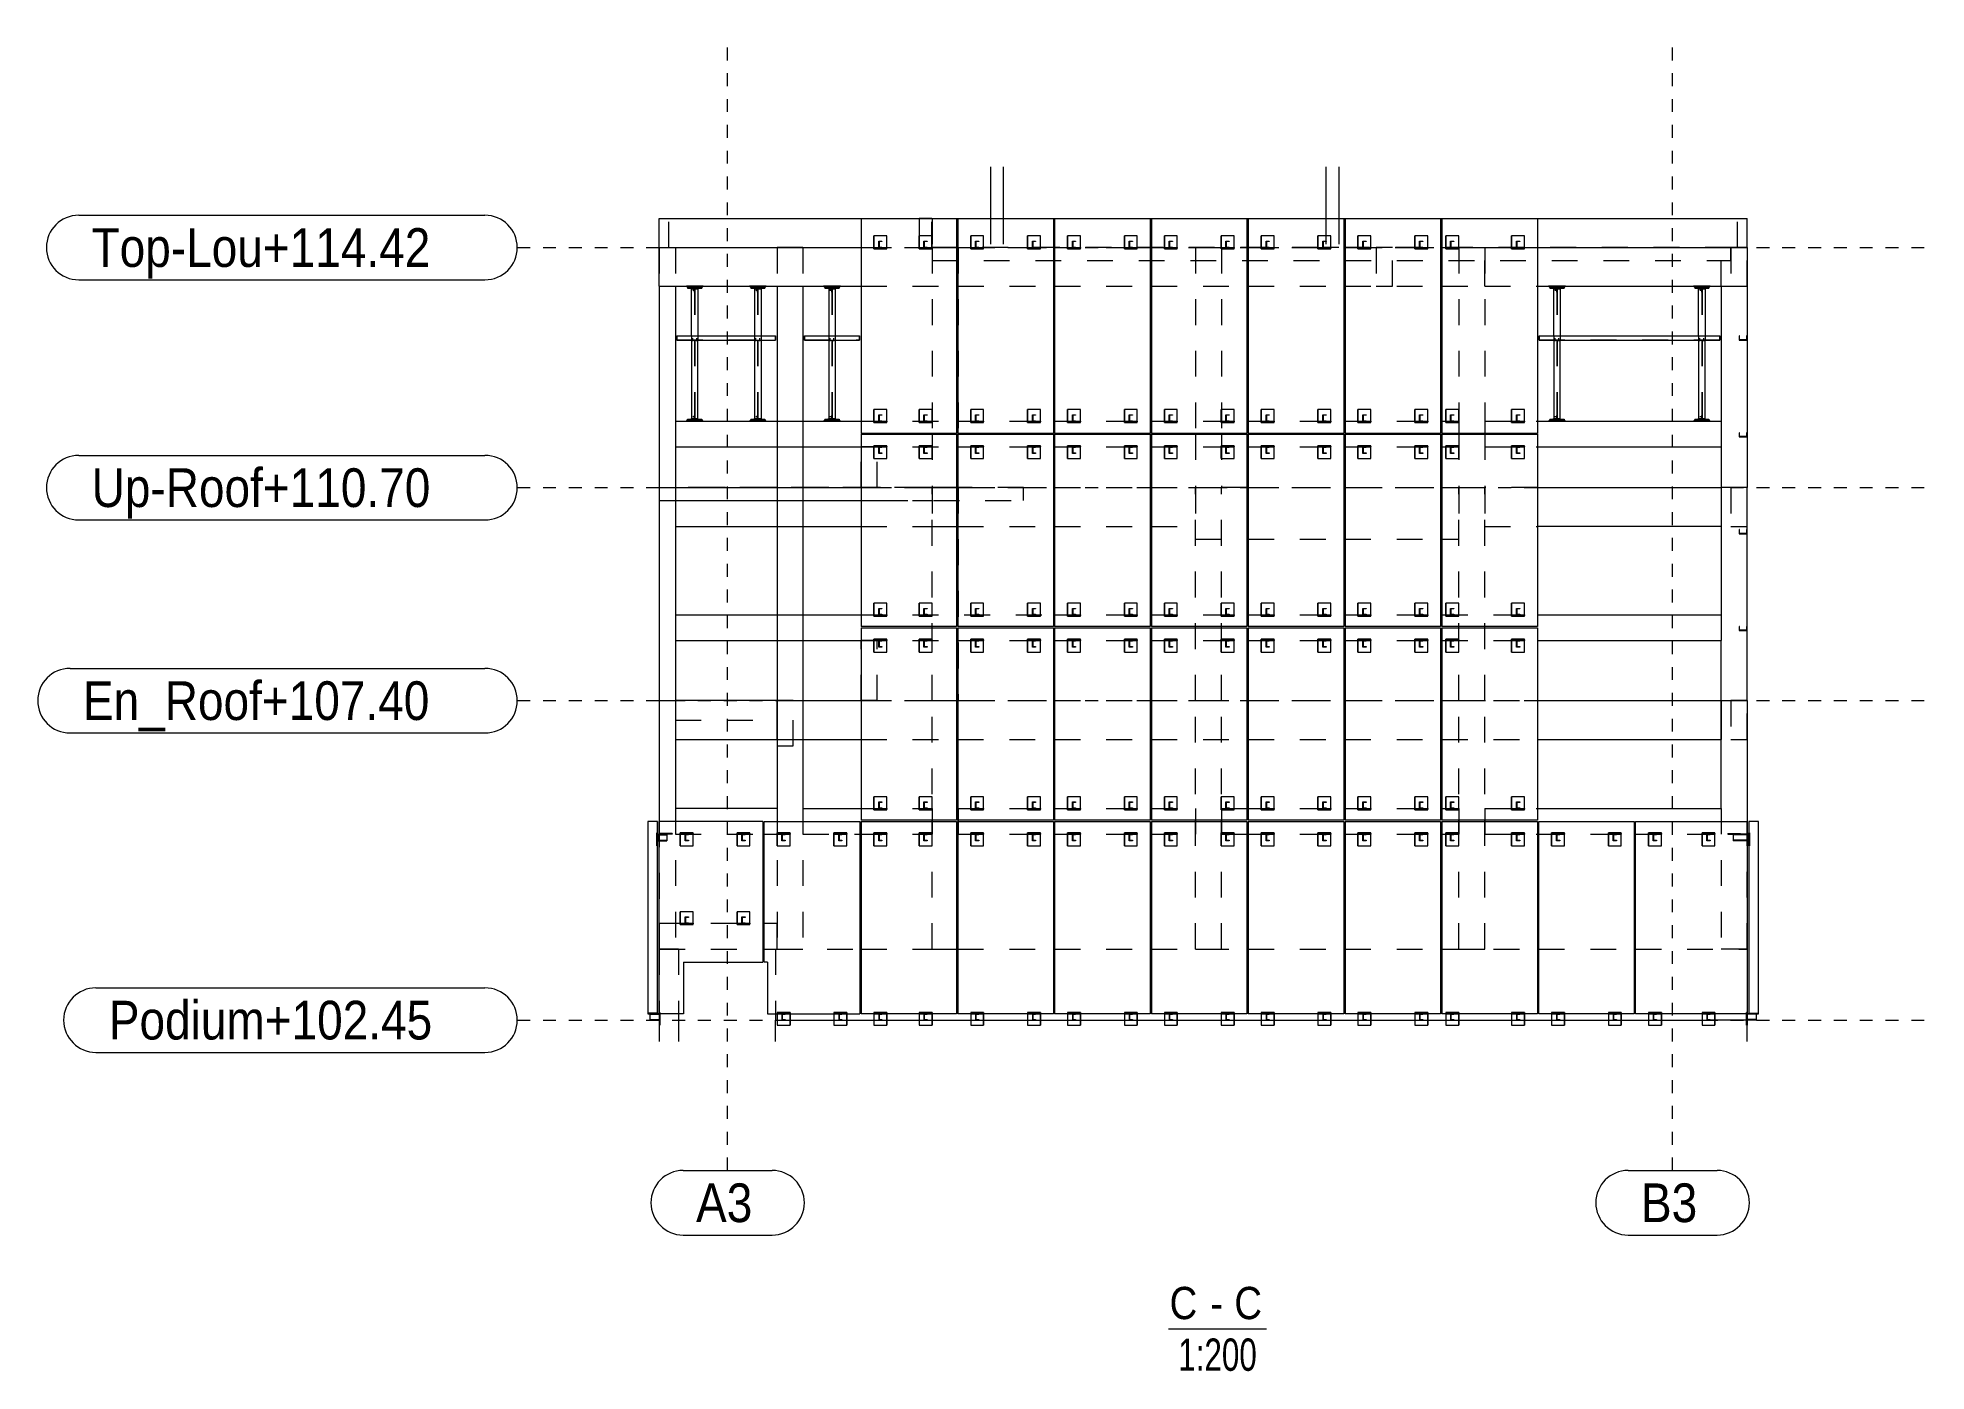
# Model space of a CAD drawing. Header units: millimetres. Extents: x 652937 to 1670132, y 1473552 to 2851037.
# Drawn here: x 663411.88 to 663441.14, y 1524519.83 to 1524540.49 of the extents above; entities that cross this region are included whole.
import ezdxf

# ---------------------------------------------------------------- set-up
doc = ezdxf.new("R2010")
doc.units = ezdxf.units.MM
for name, pattern in [('XKITLINE00', [0]), ('XKITLINE01', [4, 1, -1, 1, -1]), ('XKITLINE02', [4, 2, -2])]:
    doc.linetypes.add(name, pattern=pattern)
for name, color, linetype, lineweight in [('Bolt', 7, 'Continuous', 0), ('OtherObjectType', 7, 'Continuous', 0), ('Part', 7, 'Continuous', 0), ('S-GRID', 7, 'Continuous', 9)]:
    doc.layers.add(name, color=color, linetype=linetype, lineweight=lineweight)
doc.styles.add('Arial', font='arial.ttf')
doc.styles.add('ARIAL_NARROW', font='ARIALN.TTF')

# ---------------------------------------------------------------- blocks, each defined once
blk = doc.blocks.new('*A33862392')
at = {"layer": 'S-GRID', "color": 7, "linetype": 'XKITLINE01', "lineweight": 0}
blk.add_line((346.109039, 7.827691), (455.260679, 7.827691), dxfattribs=at)
at = {"layer": 'S-GRID', "color": 7, "style": 'Arial', "width": 0.85}
blk.add_text('Podium+102.45', height=3, dxfattribs=at).set_placement((314.46939, 6.327691))
blk = doc.blocks.new('*A33872393')
at = {"layer": 'S-GRID', "color": 7, "linetype": 'XKITLINE01', "lineweight": 0}
blk.add_line((346.109039, 49.077691), (455.260679, 49.077691), dxfattribs=at)
at = {"layer": 'S-GRID', "color": 7, "style": 'Arial', "width": 0.85}
blk.add_text('Up-Roof+110.70', height=3, dxfattribs=at).set_placement((313.139312, 47.577691))
blk = doc.blocks.new('*A33882394')
at = {"layer": 'S-GRID', "color": 7, "linetype": 'XKITLINE01', "lineweight": 0}
blk.add_line((346.109039, 32.577691), (455.260679, 32.577691), dxfattribs=at)
at = {"layer": 'S-GRID', "color": 7, "style": 'Arial', "width": 0.85}
blk.add_text('En_Roof+107.40', height=3, dxfattribs=at).set_placement((312.465484, 31.077691))
blk = doc.blocks.new('*A33892395')
at = {"layer": 'S-GRID', "color": 7, "linetype": 'XKITLINE01', "lineweight": 0}
blk.add_line((346.109039, 67.677691), (455.260679, 67.677691), dxfattribs=at)
at = {"layer": 'S-GRID', "color": 7, "style": 'Arial', "width": 0.85}
blk.add_text('Top-Lou+114.42', height=3, dxfattribs=at).set_placement((313.134918, 66.177691))
blk = doc.blocks.new('*A33902396')
at = {"layer": 'Part', "color": 7, "linetype": 'XKITLINE02', "lineweight": 0}
for p, q in [((415.640156, 54.227691), (416.640156, 54.227691)), ((415.640156, 54.227691), (415.640156, 54.177691)), ((415.640156, 54.177691), (416.640156, 54.177691)), ((416.640156, 54.227691), (416.640156, 54.177691))]:
    blk.add_line(p, q, dxfattribs=at)
blk = doc.blocks.new('*A33912397')
at = {"layer": 'Part', "color": 7, "linetype": 'XKITLINE02', "lineweight": 0}
for p, q in [((412.24014, 55.127691), (411.240139, 55.127691)), ((411.240139, 55.127691), (411.240139, 54.127691)), ((411.24014, 54.127691), (411.24014, 55.127691)), ((412.240139, 54.127691), (412.240139, 55.127691)), ((412.24014, 54.127691), (412.24014, 55.127691)), ((411.240139, 54.127691), (412.24014, 54.127691))]:
    blk.add_line(p, q, dxfattribs=at)
blk = doc.blocks.new('*A33922398')
at = {"layer": 'Part', "color": 7, "linetype": 'XKITLINE02', "lineweight": 0}
for p, q in [((416.64014, 55.127691), (415.640139, 55.127691)), ((415.640139, 55.127691), (415.640139, 54.127691)), ((415.64014, 54.127691), (415.64014, 55.127691)), ((416.640139, 54.127691), (416.640139, 55.127691)), ((416.64014, 54.127691), (416.64014, 55.127691)), ((415.640139, 54.127691), (416.64014, 54.127691))]:
    blk.add_line(p, q, dxfattribs=at)
blk = doc.blocks.new('*A33932399')
at = {"layer": 'Part', "color": 7, "linetype": 'XKITLINE02', "lineweight": 0}
for p, q in [((411.240156, 54.227691), (412.240156, 54.227691)), ((411.240156, 54.227691), (411.240156, 54.177691)), ((411.240156, 54.177691), (412.240156, 54.177691)), ((412.240156, 54.227691), (412.240156, 54.177691))]:
    blk.add_line(p, q, dxfattribs=at)
blk = doc.blocks.new('*A33942400')
at = {"layer": 'Part', "color": 7, "linetype": 'XKITLINE02', "lineweight": 0}
for p, q in [((416.015156, 54.727691), (416.265156, 54.727691)), ((416.015156, 54.227691), (416.015156, 54.727691)), ((416.265156, 54.227691), (416.015156, 54.227691)), ((416.265156, 54.690191), (416.040156, 54.690191)), ((416.040156, 54.690191), (416.040156, 54.265191)), ((416.040156, 54.265191), (416.265156, 54.265191)), ((416.265156, 54.727691), (416.265156, 54.690191)), ((416.265156, 54.265191), (416.265156, 54.227691))]:
    blk.add_line(p, q, dxfattribs=at)
blk = doc.blocks.new('*A33952401')
at = {"layer": 'Part', "color": 7, "linetype": 'XKITLINE02', "lineweight": 0}
for p, q in [((411.615156, 54.727691), (411.865156, 54.727691)), ((411.615156, 54.227691), (411.615156, 54.727691)), ((411.865156, 54.227691), (411.615156, 54.227691)), ((411.865156, 54.690191), (411.640156, 54.690191)), ((411.640156, 54.690191), (411.640156, 54.265191)), ((411.640156, 54.265191), (411.865156, 54.265191)), ((411.865156, 54.727691), (411.865156, 54.690191)), ((411.865156, 54.265191), (411.865156, 54.227691))]:
    blk.add_line(p, q, dxfattribs=at)
blk = doc.blocks.new('*A33962402')
at = {"layer": 'Part', "color": 7, "linetype": 'XKITLINE02', "lineweight": 0}
for p, q in [((418.040156, 54.227691), (419.040156, 54.227691)), ((418.040156, 54.227691), (418.040156, 54.177691)), ((418.040156, 54.177691), (419.040156, 54.177691)), ((419.040156, 54.227691), (419.040156, 54.177691))]:
    blk.add_line(p, q, dxfattribs=at)
blk = doc.blocks.new('*A33972403')
at = {"layer": 'Part', "color": 7, "linetype": 'XKITLINE02', "lineweight": 0}
for p, q in [((418.415156, 54.727691), (418.665156, 54.727691)), ((418.415156, 54.227691), (418.415156, 54.727691)), ((418.665156, 54.227691), (418.415156, 54.227691)), ((418.665156, 54.690191), (418.440156, 54.690191)), ((418.440156, 54.690191), (418.440156, 54.265191)), ((418.440156, 54.265191), (418.665156, 54.265191)), ((418.665156, 54.727691), (418.665156, 54.690191)), ((418.665156, 54.265191), (418.665156, 54.227691))]:
    blk.add_line(p, q, dxfattribs=at)
blk = doc.blocks.new('*A33982404')
at = {"layer": 'Part', "color": 7, "linetype": 'XKITLINE02', "lineweight": 0}
for p, q in [((419.04014, 55.127691), (418.040139, 55.127691)), ((418.040139, 55.127691), (418.040139, 54.127691)), ((418.04014, 54.127691), (418.04014, 55.127691)), ((419.040139, 54.127691), (419.040139, 55.127691)), ((419.04014, 54.127691), (419.04014, 55.127691)), ((418.040139, 54.127691), (419.04014, 54.127691))]:
    blk.add_line(p, q, dxfattribs=at)
blk = doc.blocks.new('*A33992405')
at = {"layer": 'Part', "color": 7, "linetype": 'XKITLINE02', "lineweight": 0}
for p, q in [((439.385454, 64.677691), (439.385454, 67.677691)), ((439.385454, 67.677691), (441.385454, 67.677691)), ((441.385454, 67.677691), (441.385454, 64.677691))]:
    blk.add_line(p, q, dxfattribs=at)
at = {"layer": 'Part', "color": 7, "linetype": 'XKITLINE00', "lineweight": 0}
for p, q in [((439.385454, 64.677691), (439.385454, 49.077691)), ((441.385454, 64.677691), (441.385454, 49.077691)), ((441.385454, 49.077691), (439.385454, 49.077691))]:
    blk.add_line(p, q, dxfattribs=at)
blk = doc.blocks.new('*A34002406')
at = {"layer": 'Part', "color": 7, "linetype": 'XKITLINE02', "lineweight": 0}
for p, q in [((421.055076, 54.227691), (421.055076, 53.277691)), ((421.055076, 54.227691), (425.140108, 54.227691)), ((421.055076, 53.227691), (421.055076, 52.227691)), ((421.055076, 52.227691), (425.140108, 52.227691))]:
    blk.add_line(p, q, dxfattribs=at)
at = {"layer": 'Part', "color": 7, "linetype": 'XKITLINE00', "lineweight": 0}
for p, q in [((425.140108, 54.227691), (439.385464, 54.227691)), ((439.385464, 54.227691), (439.385464, 52.227691)), ((421.055076, 53.277691), (421.055076, 53.227691)), ((425.140108, 52.227691), (439.385464, 52.227691))]:
    blk.add_line(p, q, dxfattribs=at)
blk = doc.blocks.new('*A34012407')
at = {"layer": 'Part', "color": 7, "linetype": 'XKITLINE00', "lineweight": 0}
for p, q in [((426.405447, 60.827691), (426.405447, 64.477691)), ((426.405447, 64.477691), (426.905447, 64.477691)), ((426.905447, 64.477691), (426.905447, 60.827691)), ((426.405447, 60.472691), (426.405447, 54.427691)), ((426.905447, 54.427691), (426.905447, 60.472691)), ((426.405447, 54.427691), (426.905447, 54.427691))]:
    blk.add_line(p, q, dxfattribs=at)
at = {"layer": 'Part', "color": 7, "linetype": 'XKITLINE02', "lineweight": 0}
for p, q in [((426.640447, 64.477691), (426.640447, 54.427691)), ((426.670447, 64.477691), (426.670447, 54.427691)), ((426.405447, 60.827691), (426.405447, 60.472691)), ((426.905447, 60.827691), (426.905447, 60.472691))]:
    blk.add_line(p, q, dxfattribs=at)
blk = doc.blocks.new('*A34022408')
at = {"layer": 'Part', "color": 7, "linetype": 'XKITLINE00', "lineweight": 0}
for p, q in [((437.6301, 60.827691), (437.6301, 64.477691)), ((437.6301, 64.477691), (438.1301, 64.477691)), ((438.1301, 64.477691), (438.1301, 60.827691)), ((437.6301, 60.472691), (437.6301, 54.427691)), ((438.1301, 54.427691), (438.1301, 60.472691)), ((437.6301, 54.427691), (438.1301, 54.427691))]:
    blk.add_line(p, q, dxfattribs=at)
at = {"layer": 'Part', "color": 7, "linetype": 'XKITLINE02', "lineweight": 0}
for p, q in [((437.8651, 64.477691), (437.8651, 54.427691)), ((437.8951, 64.477691), (437.8951, 54.427691)), ((437.6301, 60.827691), (437.6301, 60.472691)), ((438.1301, 60.827691), (438.1301, 60.472691))]:
    blk.add_line(p, q, dxfattribs=at)
blk = doc.blocks.new('*A34032409')
at = {"layer": 'Part', "color": 7, "linetype": 'XKITLINE02', "lineweight": 0}
for p, q in [((423.515156, 54.727691), (423.765156, 54.727691)), ((423.515156, 54.227691), (423.515156, 54.727691)), ((423.765156, 54.227691), (423.515156, 54.227691)), ((423.765156, 54.690191), (423.540156, 54.690191)), ((423.540156, 54.690191), (423.540156, 54.265191)), ((423.540156, 54.265191), (423.765156, 54.265191)), ((423.765156, 54.727691), (423.765156, 54.690191)), ((423.765156, 54.265191), (423.765156, 54.227691))]:
    blk.add_line(p, q, dxfattribs=at)
blk = doc.blocks.new('*A34042410')
at = {"layer": 'Part', "color": 7, "linetype": 'XKITLINE02', "lineweight": 0}
for p, q in [((424.14014, 55.127691), (423.140139, 55.127691)), ((423.140139, 55.127691), (423.140139, 54.127691)), ((423.14014, 54.127691), (423.14014, 55.127691)), ((424.140139, 54.127691), (424.140139, 55.127691)), ((424.14014, 54.127691), (424.14014, 55.127691)), ((423.140139, 54.127691), (424.14014, 54.127691))]:
    blk.add_line(p, q, dxfattribs=at)
blk = doc.blocks.new('*A34052411')
at = {"layer": 'Part', "color": 7, "linetype": 'XKITLINE02', "lineweight": 0}
for p, q in [((423.140156, 54.227691), (424.140156, 54.227691)), ((423.140156, 54.227691), (423.140156, 54.177691)), ((423.140156, 54.177691), (424.140156, 54.177691)), ((424.140156, 54.227691), (424.140156, 54.177691))]:
    blk.add_line(p, q, dxfattribs=at)
blk = doc.blocks.new('*A34062412')
at = {"layer": 'Part', "color": 7, "linetype": 'XKITLINE00', "lineweight": 0}
for p, q in [((426.640447, 60.472691), (426.670447, 60.472691)), ((426.640447, 60.472691), (426.640447, 59.972691)), ((426.640447, 60.322691), (426.670447, 60.322691)), ((426.670447, 60.472691), (426.670447, 59.972691)), ((426.640447, 59.972691), (426.670447, 59.972691))]:
    blk.add_line(p, q, dxfattribs=at)
blk = doc.blocks.new('*A34072413')
at = {"layer": 'Part', "color": 7, "linetype": 'XKITLINE00', "lineweight": 0}
for p, q in [((426.005447, 54.227691), (426.105447, 54.327691)), ((426.105447, 54.327691), (427.205447, 54.327691)), ((427.205447, 54.327691), (427.305447, 54.227691))]:
    blk.add_line(p, q, dxfattribs=at)
at = {"layer": 'Part', "color": 7, "linetype": 'XKITLINE02', "lineweight": 0}
blk.add_line((427.305447, 54.227691), (426.005447, 54.227691), dxfattribs=at)
blk = doc.blocks.new('*A34082414')
at = {"layer": 'Bolt', "color": 7, "linetype": 'XKITLINE02', "lineweight": 0}
for p, q in [((426.710047, 54.552691), (426.495447, 54.552691)), ((426.640447, 54.587691), (426.615447, 54.587691)), ((426.640447, 54.517691), (426.615447, 54.517691)), ((426.670447, 54.587691), (426.640447, 54.587691)), ((426.670447, 54.517691), (426.640447, 54.517691))]:
    blk.add_line(p, q, dxfattribs=at)
blk = doc.blocks.new('*A34092415')
at = {"layer": 'Part', "color": 7, "linetype": 'XKITLINE00', "lineweight": 0}
for p, q in [((426.105447, 54.377691), (427.205447, 54.377691)), ((426.105447, 54.377691), (426.105447, 54.327691)), ((427.205447, 54.327691), (426.105447, 54.327691)), ((427.205447, 54.377691), (427.205447, 54.327691))]:
    blk.add_line(p, q, dxfattribs=at)
blk = doc.blocks.new('*A34102416')
at = {"layer": 'Part', "color": 7, "linetype": 'XKITLINE00', "lineweight": 0}
for p, q in [((426.340447, 54.402691), (426.340447, 54.377691)), ((426.340447, 54.402691), (426.615447, 54.402691)), ((426.615447, 54.427691), (426.615447, 54.402691)), ((426.640447, 54.427691), (426.640447, 54.377691))]:
    blk.add_line(p, q, dxfattribs=at)
at = {"layer": 'Part', "color": 7, "linetype": 'XKITLINE02', "lineweight": 0}
for p, q in [((426.340447, 54.377691), (426.640447, 54.377691)), ((426.640447, 54.677691), (426.615447, 54.677691)), ((426.615447, 54.677691), (426.615447, 54.427691)), ((426.640447, 54.427691), (426.640447, 54.677691))]:
    blk.add_line(p, q, dxfattribs=at)
blk = doc.blocks.new('*A34112417')
at = {"layer": 'Bolt'}
for points in [[(426.29, 54.38), (426.29, 54.33), (426.22, 54.33), (426.22, 54.38)], [(427.09, 54.38), (427.09, 54.33), (427.02, 54.33), (427.02, 54.38)]]:
    blk.add_hatch(color=7, dxfattribs=at).paths.add_polyline_path(points, flags=17)
at = {"layer": 'Bolt', "color": 7, "linetype": 'XKITLINE00', "lineweight": 0}
for p, q in [((426.22, 54.33), (426.22, 54.38)), ((426.26, 54.33), (426.26, 54.38)), ((426.29, 54.33), (426.29, 54.38)), ((427.02, 54.33), (427.02, 54.38)), ((427.06, 54.33), (427.06, 54.38)), ((427.09, 54.33), (427.09, 54.38))]:
    blk.add_line(p, q, dxfattribs=at)
blk = doc.blocks.new('*A34122418')
at = {"layer": 'Part', "color": 7, "linetype": 'XKITLINE00', "lineweight": 0}
for p, q in [((437.8651, 60.472691), (437.8951, 60.472691)), ((437.8651, 60.472691), (437.8651, 59.972691)), ((437.8651, 60.322691), (437.8951, 60.322691)), ((437.8951, 60.472691), (437.8951, 59.972691)), ((437.8651, 59.972691), (437.8951, 59.972691))]:
    blk.add_line(p, q, dxfattribs=at)
blk = doc.blocks.new('*A34132419')
at = {"layer": 'Part', "color": 7, "linetype": 'XKITLINE00', "lineweight": 0}
for p, q in [((437.2301, 54.227691), (437.3301, 54.327691)), ((437.3301, 54.327691), (438.4301, 54.327691)), ((438.4301, 54.327691), (438.5301, 54.227691))]:
    blk.add_line(p, q, dxfattribs=at)
at = {"layer": 'Part', "color": 7, "linetype": 'XKITLINE02', "lineweight": 0}
blk.add_line((438.5301, 54.227691), (437.2301, 54.227691), dxfattribs=at)
blk = doc.blocks.new('*A34142420')
at = {"layer": 'Bolt', "color": 7, "linetype": 'XKITLINE02', "lineweight": 0}
for p, q in [((437.9347, 54.552691), (437.7201, 54.552691)), ((437.8651, 54.587691), (437.8401, 54.587691)), ((437.8651, 54.517691), (437.8401, 54.517691)), ((437.8951, 54.587691), (437.8651, 54.587691)), ((437.8951, 54.517691), (437.8651, 54.517691))]:
    blk.add_line(p, q, dxfattribs=at)
blk = doc.blocks.new('*A34152421')
at = {"layer": 'Part', "color": 7, "linetype": 'XKITLINE00', "lineweight": 0}
for p, q in [((437.3301, 54.377691), (438.4301, 54.377691)), ((437.3301, 54.377691), (437.3301, 54.327691)), ((438.4301, 54.327691), (437.3301, 54.327691)), ((438.4301, 54.377691), (438.4301, 54.327691))]:
    blk.add_line(p, q, dxfattribs=at)
blk = doc.blocks.new('*A34162422')
at = {"layer": 'Part', "color": 7, "linetype": 'XKITLINE00', "lineweight": 0}
for p, q in [((437.5651, 54.402691), (437.5651, 54.377691)), ((437.5651, 54.402691), (437.8401, 54.402691)), ((437.8401, 54.427691), (437.8401, 54.402691)), ((437.8651, 54.427691), (437.8651, 54.377691))]:
    blk.add_line(p, q, dxfattribs=at)
at = {"layer": 'Part', "color": 7, "linetype": 'XKITLINE02', "lineweight": 0}
for p, q in [((437.5651, 54.377691), (437.8651, 54.377691)), ((437.8651, 54.677691), (437.8401, 54.677691)), ((437.8401, 54.677691), (437.8401, 54.427691)), ((437.8651, 54.427691), (437.8651, 54.677691))]:
    blk.add_line(p, q, dxfattribs=at)
blk = doc.blocks.new('*A34172423')
at = {"layer": 'Bolt'}
for points in [[(437.52, 54.38), (437.52, 54.33), (437.45, 54.33), (437.45, 54.38)], [(438.32, 54.38), (438.32, 54.33), (438.25, 54.33), (438.25, 54.38)]]:
    blk.add_hatch(color=7, dxfattribs=at).paths.add_polyline_path(points, flags=17)
at = {"layer": 'Bolt', "color": 7, "linetype": 'XKITLINE00', "lineweight": 0}
for p, q in [((437.45, 54.33), (437.45, 54.38)), ((437.48, 54.33), (437.48, 54.38)), ((437.52, 54.33), (437.52, 54.38)), ((438.25, 54.33), (438.25, 54.38)), ((438.28, 54.33), (438.28, 54.38)), ((438.32, 54.33), (438.32, 54.38))]:
    blk.add_line(p, q, dxfattribs=at)
blk = doc.blocks.new('*A34182424')
at = {"layer": 'Part', "color": 7, "linetype": 'XKITLINE00', "lineweight": 0}
for p, q in [((425.265086, 60.827691), (439.260434, 60.827691)), ((425.265086, 60.827691), (425.265086, 60.502691)), ((425.265086, 60.502691), (439.260434, 60.502691)), ((439.260435, 60.827691), (439.260434, 60.827691)), ((439.260434, 60.827691), (439.260434, 60.502691)), ((439.260434, 60.502691), (439.260456, 60.502691))]:
    blk.add_line(p, q, dxfattribs=at)
at = {"layer": 'Part', "color": 7, "linetype": 'XKITLINE02', "lineweight": 0}
for p, q in [((425.265087, 60.532691), (425.265087, 60.827691)), ((425.265087, 60.532691), (439.260455, 60.532691)), ((425.265107, 60.532691), (425.265107, 60.827691)), ((425.265108, 60.502691), (425.265108, 60.827691)), ((439.260434, 60.827691), (439.260456, 60.827691)), ((439.260434, 60.502691), (439.260456, 60.502691)), ((439.260435, 60.532691), (439.260435, 60.827691)), ((439.260455, 60.532691), (439.260435, 60.532691)), ((439.260456, 60.827691), (439.260455, 60.827691)), ((439.260455, 60.827691), (439.260455, 60.532691)), ((439.260456, 60.502691), (439.260456, 60.827691))]:
    blk.add_line(p, q, dxfattribs=at)
blk = doc.blocks.new('*A34192425')
at = {"layer": 'Part', "color": 7, "linetype": 'XKITLINE00', "lineweight": 0}
for p, q in [((426.405447, 60.472691), (426.405447, 60.502691)), ((426.905447, 60.472691), (426.405447, 60.472691)), ((426.905447, 60.502691), (426.905447, 60.472691))]:
    blk.add_line(p, q, dxfattribs=at)
at = {"layer": 'Part', "color": 7, "linetype": 'XKITLINE02', "lineweight": 0}
blk.add_line((426.405447, 60.502691), (426.905447, 60.502691), dxfattribs=at)
blk = doc.blocks.new('*A34202426')
at = {"layer": 'Bolt'}
for points in [[(426.47, 60.5), (426.47, 60.53), (426.54, 60.53), (426.54, 60.5)], [(426.47, 60.47), (426.47, 60.5), (426.54, 60.5), (426.54, 60.47)], [(426.77, 60.5), (426.77, 60.53), (426.84, 60.53), (426.84, 60.5)], [(426.77, 60.47), (426.77, 60.5), (426.84, 60.5), (426.84, 60.47)]]:
    blk.add_hatch(color=7, dxfattribs=at).paths.add_polyline_path(points, flags=17)
at = {"layer": 'Bolt', "color": 7, "linetype": 'XKITLINE00', "lineweight": 0}
for p, q in [((426.47, 60.5), (426.47, 60.53)), ((426.47, 60.47), (426.47, 60.5)), ((426.51, 60.43), (426.51, 60.65)), ((426.54, 60.5), (426.54, 60.53)), ((426.54, 60.47), (426.54, 60.5)), ((426.77, 60.5), (426.77, 60.53)), ((426.77, 60.47), (426.77, 60.5)), ((426.81, 60.43), (426.81, 60.65)), ((426.84, 60.5), (426.84, 60.53)), ((426.84, 60.47), (426.84, 60.5))]:
    blk.add_line(p, q, dxfattribs=at)
blk = doc.blocks.new('*A34212427')
at = {"layer": 'Part', "color": 7, "linetype": 'XKITLINE00', "lineweight": 0}
for p, q in [((437.6301, 60.472691), (437.6301, 60.502691)), ((438.1301, 60.472691), (437.6301, 60.472691)), ((438.1301, 60.502691), (438.1301, 60.472691))]:
    blk.add_line(p, q, dxfattribs=at)
at = {"layer": 'Part', "color": 7, "linetype": 'XKITLINE02', "lineweight": 0}
blk.add_line((437.6301, 60.502691), (438.1301, 60.502691), dxfattribs=at)
blk = doc.blocks.new('*A34222428')
at = {"layer": 'Bolt'}
for points in [[(437.7, 60.5), (437.7, 60.53), (437.77, 60.53), (437.77, 60.5)], [(437.7, 60.47), (437.7, 60.5), (437.77, 60.5), (437.77, 60.47)], [(438, 60.5), (438, 60.53), (438.07, 60.53), (438.07, 60.5)], [(438, 60.47), (438, 60.5), (438.07, 60.5), (438.07, 60.47)]]:
    blk.add_hatch(color=7, dxfattribs=at).paths.add_polyline_path(points, flags=17)
at = {"layer": 'Bolt', "color": 7, "linetype": 'XKITLINE00', "lineweight": 0}
for p, q in [((437.7, 60.5), (437.7, 60.53)), ((437.7, 60.47), (437.7, 60.5)), ((437.73, 60.43), (437.73, 60.65)), ((437.77, 60.5), (437.77, 60.53)), ((437.77, 60.47), (437.77, 60.5)), ((438, 60.5), (438, 60.53)), ((438, 60.47), (438, 60.5)), ((438.03, 60.43), (438.03, 60.65)), ((438.07, 60.5), (438.07, 60.53)), ((438.07, 60.47), (438.07, 60.5))]:
    blk.add_line(p, q, dxfattribs=at)
blk = doc.blocks.new('*A34232429')
at = {"layer": 'Part', "color": 7, "linetype": 'XKITLINE00', "lineweight": 0}
for p, q in [((426.005447, 64.677691), (426.105447, 64.577691)), ((427.205447, 64.577691), (426.105447, 64.577691)), ((427.305447, 64.677691), (427.205447, 64.577691))]:
    blk.add_line(p, q, dxfattribs=at)
at = {"layer": 'Part', "color": 7, "linetype": 'XKITLINE02', "lineweight": 0}
blk.add_line((427.305447, 64.677691), (426.005447, 64.677691), dxfattribs=at)
blk = doc.blocks.new('*A34242430')
at = {"layer": 'Bolt', "color": 7, "linetype": 'XKITLINE02', "lineweight": 0}
for p, q in [((426.640447, 64.387691), (426.615447, 64.387691)), ((426.670447, 64.387691), (426.640447, 64.387691)), ((426.710047, 64.352691), (426.495447, 64.352691)), ((426.640447, 64.317691), (426.615447, 64.317691)), ((426.670447, 64.317691), (426.640447, 64.317691))]:
    blk.add_line(p, q, dxfattribs=at)
blk = doc.blocks.new('*A34252431')
at = {"layer": 'Part', "color": 7, "linetype": 'XKITLINE00', "lineweight": 0}
for p, q in [((427.205447, 64.577691), (426.105447, 64.577691)), ((426.105447, 64.577691), (426.105447, 64.527691)), ((426.105447, 64.527691), (427.205447, 64.527691)), ((427.205447, 64.577691), (427.205447, 64.527691))]:
    blk.add_line(p, q, dxfattribs=at)
blk = doc.blocks.new('*A34262432')
at = {"layer": 'Part', "color": 7, "linetype": 'XKITLINE00', "lineweight": 0}
for p, q in [((426.340447, 64.527691), (426.340447, 64.502691)), ((426.615447, 64.502691), (426.340447, 64.502691)), ((426.615447, 64.477691), (426.615447, 64.502691)), ((426.640447, 64.527691), (426.640447, 64.477691))]:
    blk.add_line(p, q, dxfattribs=at)
at = {"layer": 'Part', "color": 7, "linetype": 'XKITLINE02', "lineweight": 0}
for p, q in [((426.340447, 64.527691), (426.640447, 64.527691)), ((426.615447, 64.477691), (426.615447, 64.227691)), ((426.640447, 64.477691), (426.640447, 64.227691)), ((426.615447, 64.227691), (426.640447, 64.227691))]:
    blk.add_line(p, q, dxfattribs=at)
blk = doc.blocks.new('*A34272433')
at = {"layer": 'Bolt'}
for points in [[(426.29, 64.58), (426.29, 64.53), (426.22, 64.53), (426.22, 64.58)], [(427.09, 64.58), (427.09, 64.53), (427.02, 64.53), (427.02, 64.58)]]:
    blk.add_hatch(color=7, dxfattribs=at).paths.add_polyline_path(points, flags=17)
at = {"layer": 'Bolt', "color": 7, "linetype": 'XKITLINE00', "lineweight": 0}
for p, q in [((426.22, 64.58), (426.22, 64.53)), ((426.26, 64.58), (426.26, 64.53)), ((426.29, 64.58), (426.29, 64.53)), ((427.02, 64.58), (427.02, 64.53)), ((427.06, 64.58), (427.06, 64.53)), ((427.09, 64.58), (427.09, 64.53))]:
    blk.add_line(p, q, dxfattribs=at)
blk = doc.blocks.new('*A34282434')
at = {"layer": 'Part', "color": 7, "linetype": 'XKITLINE00', "lineweight": 0}
for p, q in [((437.2301, 64.677691), (437.3301, 64.577691)), ((438.4301, 64.577691), (437.3301, 64.577691)), ((438.5301, 64.677691), (438.4301, 64.577691))]:
    blk.add_line(p, q, dxfattribs=at)
at = {"layer": 'Part', "color": 7, "linetype": 'XKITLINE02', "lineweight": 0}
blk.add_line((438.5301, 64.677691), (437.2301, 64.677691), dxfattribs=at)
blk = doc.blocks.new('*A34292435')
at = {"layer": 'Bolt', "color": 7, "linetype": 'XKITLINE02', "lineweight": 0}
for p, q in [((437.8651, 64.387691), (437.8401, 64.387691)), ((437.8951, 64.387691), (437.8651, 64.387691)), ((437.9347, 64.352691), (437.7201, 64.352691)), ((437.8651, 64.317691), (437.8401, 64.317691)), ((437.8951, 64.317691), (437.8651, 64.317691))]:
    blk.add_line(p, q, dxfattribs=at)
blk = doc.blocks.new('*A34302436')
at = {"layer": 'Part', "color": 7, "linetype": 'XKITLINE00', "lineweight": 0}
for p, q in [((438.4301, 64.577691), (437.3301, 64.577691)), ((437.3301, 64.577691), (437.3301, 64.527691)), ((437.3301, 64.527691), (438.4301, 64.527691)), ((438.4301, 64.577691), (438.4301, 64.527691))]:
    blk.add_line(p, q, dxfattribs=at)
blk = doc.blocks.new('*A34312437')
at = {"layer": 'Part', "color": 7, "linetype": 'XKITLINE00', "lineweight": 0}
for p, q in [((437.5651, 64.527691), (437.5651, 64.502691)), ((437.8401, 64.502691), (437.5651, 64.502691)), ((437.8401, 64.477691), (437.8401, 64.502691)), ((437.8651, 64.527691), (437.8651, 64.477691))]:
    blk.add_line(p, q, dxfattribs=at)
at = {"layer": 'Part', "color": 7, "linetype": 'XKITLINE02', "lineweight": 0}
for p, q in [((437.5651, 64.527691), (437.8651, 64.527691)), ((437.8401, 64.477691), (437.8401, 64.227691)), ((437.8651, 64.477691), (437.8651, 64.227691)), ((437.8401, 64.227691), (437.8651, 64.227691))]:
    blk.add_line(p, q, dxfattribs=at)
blk = doc.blocks.new('*A34322438')
at = {"layer": 'Bolt'}
for points in [[(437.52, 64.58), (437.52, 64.53), (437.45, 64.53), (437.45, 64.58)], [(438.32, 64.58), (438.32, 64.53), (438.25, 64.53), (438.25, 64.58)]]:
    blk.add_hatch(color=7, dxfattribs=at).paths.add_polyline_path(points, flags=17)
at = {"layer": 'Bolt', "color": 7, "linetype": 'XKITLINE00', "lineweight": 0}
for p, q in [((437.45, 64.58), (437.45, 64.53)), ((437.48, 64.58), (437.48, 64.53)), ((437.52, 64.58), (437.52, 64.53)), ((438.25, 64.58), (438.25, 64.53)), ((438.28, 64.58), (438.28, 64.53)), ((438.32, 64.58), (438.32, 64.53))]:
    blk.add_line(p, q, dxfattribs=at)
blk = doc.blocks.new('*A34332439')
at = {"layer": 'Part', "color": 7, "linetype": 'XKITLINE02', "lineweight": 0}
for p, q in [((441.385088, 67.677691), (440.135088, 67.677691)), ((440.135088, 67.677691), (440.135088, 64.677691)), ((441.385088, 64.677691), (441.385088, 67.677691)), ((440.135088, 64.677691), (441.385088, 64.677691))]:
    blk.add_line(p, q, dxfattribs=at)
blk = doc.blocks.new('*A34342440')
at = {"layer": 'Part', "color": 7, "linetype": 'XKITLINE02', "lineweight": 0}
for p, q in [((440.799332, 60.827691), (440.759322, 60.827691)), ((440.759322, 60.827691), (440.759322, 60.502691)), ((440.759322, 60.502691), (441.384332, 60.502691)), ((440.799322, 60.532691), (440.799322, 60.827691)), ((441.344332, 60.532691), (440.799322, 60.532691)), ((441.384332, 60.827691), (441.344322, 60.827691)), ((441.344322, 60.827691), (441.344322, 60.532691)), ((441.384322, 60.502691), (441.384322, 60.827691))]:
    blk.add_line(p, q, dxfattribs=at)
blk = doc.blocks.new('*A34352441')
at = {"layer": 'Part', "color": 7, "linetype": 'XKITLINE02', "lineweight": 0}
for p, q in [((440.799332, 53.327691), (440.759322, 53.327691)), ((440.759322, 53.327691), (440.759322, 53.002691)), ((440.759322, 53.002691), (441.384332, 53.002691)), ((440.799322, 53.032691), (440.799322, 53.327691)), ((441.344332, 53.032691), (440.799322, 53.032691)), ((441.384332, 53.327691), (441.344322, 53.327691)), ((441.344322, 53.327691), (441.344322, 53.032691)), ((441.384322, 53.002691), (441.384322, 53.327691))]:
    blk.add_line(p, q, dxfattribs=at)
blk = doc.blocks.new('*A34362442')
at = {"layer": 'S-GRID', "color": 7, "linetype": 'XKITLINE00', "lineweight": 0}
for p, q in [((313.46939, 10.327691), (343.609039, 10.327691)), ((313.46939, 5.327691), (343.609039, 5.327691))]:
    blk.add_line(p, q, dxfattribs=at)
for centre, start, end in [((313.46939, 7.827691), 90, 270), ((343.609039, 7.827691), 270, 90)]:
    blk.add_arc(centre, 2.5, start, end, dxfattribs=at)
blk = doc.blocks.new('*A34372443')
at = {"layer": 'S-GRID', "color": 7, "linetype": 'XKITLINE00', "lineweight": 0}
for p, q in [((312.139312, 51.577691), (343.609039, 51.577691)), ((312.139312, 46.577691), (343.609039, 46.577691))]:
    blk.add_line(p, q, dxfattribs=at)
for centre, start, end in [((312.139312, 49.077691), 90, 270), ((343.609039, 49.077691), 270, 90)]:
    blk.add_arc(centre, 2.5, start, end, dxfattribs=at)
blk = doc.blocks.new('*A34382444')
at = {"layer": 'S-GRID', "color": 7, "linetype": 'XKITLINE00', "lineweight": 0}
for p, q in [((311.465484, 35.077691), (343.609039, 35.077691)), ((311.465484, 30.077691), (343.609039, 30.077691))]:
    blk.add_line(p, q, dxfattribs=at)
for centre, start, end in [((311.465484, 32.577691), 90, 270), ((343.609039, 32.577691), 270, 90)]:
    blk.add_arc(centre, 2.5, start, end, dxfattribs=at)
blk = doc.blocks.new('*A34392445')
at = {"layer": 'S-GRID', "color": 7, "linetype": 'XKITLINE00', "lineweight": 0}
for p, q in [((312.134918, 70.177691), (343.609039, 70.177691)), ((312.134918, 65.177691), (343.609039, 65.177691))]:
    blk.add_line(p, q, dxfattribs=at)
for centre, start, end in [((312.134918, 67.677691), 90, 270), ((343.609039, 67.677691), 270, 90)]:
    blk.add_arc(centre, 2.5, start, end, dxfattribs=at)
blk = doc.blocks.new('*A34402446')
at = {"layer": 'Part', "color": 7, "linetype": 'XKITLINE02', "lineweight": 0}
for p, q in [((357.110088, 49.077691), (358.360088, 49.077691)), ((357.110088, 49.077691), (357.110088, 48.077691)), ((358.360088, 49.077691), (358.360088, 48.077691)), ((358.360088, 39.227691), (358.360088, 37.227691))]:
    blk.add_line(p, q, dxfattribs=at)
at = {"layer": 'Part', "color": 7, "linetype": 'XKITLINE00', "lineweight": 0}
for p, q in [((357.110088, 48.077691), (357.110088, 32.577691)), ((358.360088, 48.077691), (358.360088, 39.227691)), ((358.360088, 37.227691), (358.360088, 32.577691)), ((357.110088, 32.577691), (358.360088, 32.577691))]:
    blk.add_line(p, q, dxfattribs=at)
blk = doc.blocks.new('*A34412447')
at = {"layer": 'Part', "color": 7, "linetype": 'XKITLINE02', "lineweight": 0}
for p, q in [((373.990108, 37.227691), (372.740108, 37.227691)), ((372.740108, 32.577691), (372.740108, 37.227691)), ((373.990108, 32.577691), (373.990108, 37.227691)), ((373.990108, 32.577691), (372.740108, 32.577691))]:
    blk.add_line(p, q, dxfattribs=at)
blk = doc.blocks.new('*A34422448')
at = {"layer": 'Part', "color": 7, "linetype": 'XKITLINE02', "lineweight": 0}
for p, q in [((366.245088, 49.077691), (366.245088, 48.077691)), ((366.245088, 49.077691), (368.245088, 49.077691)), ((368.245088, 49.077691), (368.245088, 48.077691)), ((366.245088, 39.227691), (366.245088, 37.227691)), ((368.245088, 39.227691), (368.245088, 37.227691))]:
    blk.add_line(p, q, dxfattribs=at)
at = {"layer": 'Part', "color": 7, "linetype": 'XKITLINE00', "lineweight": 0}
for p, q in [((366.245088, 48.077691), (366.245088, 39.227691)), ((368.245088, 48.077691), (368.245088, 39.227691)), ((366.245088, 37.227691), (366.245088, 32.577691)), ((368.245088, 37.227691), (368.245088, 32.577691)), ((366.245088, 32.577691), (368.245088, 32.577691))]:
    blk.add_line(p, q, dxfattribs=at)
blk = doc.blocks.new('*A34432449')
at = {"layer": 'Part', "color": 7, "linetype": 'XKITLINE02', "lineweight": 0}
for p, q in [((378.255088, 32.577691), (378.255088, 49.077691)), ((378.255088, 49.077691), (380.140108, 49.077691)), ((380.240108, 49.077691), (380.255088, 49.077691)), ((380.255088, 49.077691), (380.255088, 32.577691)), ((378.255088, 32.577691), (380.140108, 32.577691)), ((380.240108, 32.577691), (380.255088, 32.577691))]:
    blk.add_line(p, q, dxfattribs=at)
at = {"layer": 'Part', "color": 7, "linetype": 'XKITLINE00', "lineweight": 0}
for p, q in [((380.140108, 49.077691), (380.240108, 49.077691)), ((380.140108, 32.577691), (380.240108, 32.577691))]:
    blk.add_line(p, q, dxfattribs=at)
blk = doc.blocks.new('*A34442450')
at = {"layer": 'Part', "color": 7, "linetype": 'XKITLINE02', "lineweight": 0}
for p, q in [((398.655088, 32.577691), (398.655088, 49.077691)), ((398.655088, 49.077691), (400.655088, 49.077691)), ((400.655088, 32.577691), (400.655088, 49.077691)), ((398.655088, 32.577691), (400.655088, 32.577691))]:
    blk.add_line(p, q, dxfattribs=at)
blk = doc.blocks.new('*A34452451')
at = {"layer": 'Part', "color": 7, "linetype": 'XKITLINE02', "lineweight": 0}
for p, q in [((419.055088, 32.577691), (419.055088, 49.077691)), ((419.055088, 49.077691), (421.055088, 49.077691)), ((421.055088, 32.577691), (421.055088, 49.077691)), ((419.055088, 32.577691), (421.055088, 32.577691))]:
    blk.add_line(p, q, dxfattribs=at)
blk = doc.blocks.new('*A34462452')
at = {"layer": 'Part', "color": 7, "linetype": 'XKITLINE00', "lineweight": 0}
for p, q in [((439.385088, 49.077691), (439.385088, 39.227691)), ((441.385088, 49.077691), (439.385088, 49.077691)), ((441.385088, 32.577691), (441.385088, 49.077691)), ((439.385088, 32.577691), (439.385088, 37.227691)), ((439.385088, 32.577691), (441.385088, 32.577691))]:
    blk.add_line(p, q, dxfattribs=at)
at = {"layer": 'Part', "color": 7, "linetype": 'XKITLINE02', "lineweight": 0}
blk.add_line((439.385088, 39.227691), (439.385088, 37.227691), dxfattribs=at)
blk = doc.blocks.new('*A34472453')
at = {"layer": 'S-GRID', "color": 7, "linetype": 'XKITLINE01', "lineweight": 0}
blk.add_line((435.610088, -3.820204), (435.610088, 83.930188), dxfattribs=at)
at = {"layer": 'S-GRID', "color": 7, "style": 'Arial', "width": 0.85}
blk.add_text('B3', height=3, dxfattribs=at).set_placement((433.163066, -7.820204))
blk = doc.blocks.new('*A34482454')
at = {"layer": 'S-GRID', "color": 7, "linetype": 'XKITLINE01', "lineweight": 0}
blk.add_line((362.410088, -3.820204), (362.410088, 83.930188), dxfattribs=at)
at = {"layer": 'S-GRID', "color": 7, "style": 'Arial', "width": 0.85}
blk.add_text('A3', height=3, dxfattribs=at).set_placement((359.963066, -7.820204))
blk = doc.blocks.new('*A34492455')
at = {"layer": 'Part', "color": 7, "linetype": 'XKITLINE00', "lineweight": 0}
for p, q in [((372.740108, 69.927691), (380.140108, 69.927691)), ((372.740108, 69.927691), (372.740108, 53.277691)), ((380.140108, 69.927691), (380.140108, 53.277691)), ((380.140108, 53.277691), (372.740108, 53.277691)), ((372.740108, 53.227691), (380.140108, 53.227691)), ((372.740108, 53.227691), (372.740108, 38.327691)), ((380.140108, 53.227691), (380.140108, 38.327691)), ((380.140108, 38.327691), (372.740108, 38.327691)), ((372.740108, 38.227691), (380.140108, 38.227691)), ((372.740108, 38.227691), (372.740108, 23.327691)), ((380.140108, 38.227691), (380.140108, 23.327691)), ((380.140108, 23.327691), (372.740108, 23.327691)), ((372.740108, 23.227691), (380.140108, 23.227691)), ((372.740108, 23.227691), (372.740108, 8.327691)), ((380.140108, 23.227691), (380.140108, 8.327691)), ((380.140108, 8.327691), (372.740108, 8.327691))]:
    blk.add_line(p, q, dxfattribs=at)
blk = doc.blocks.new('*A34502456')
at = {"layer": 'Part', "color": 7, "linetype": 'XKITLINE00', "lineweight": 0}
for p, q in [((380.240108, 69.927691), (387.640108, 69.927691)), ((380.240108, 69.927691), (380.240108, 53.277691)), ((387.640108, 69.927691), (387.640108, 53.277691)), ((387.640108, 53.277691), (380.240108, 53.277691)), ((380.240108, 53.227691), (387.640108, 53.227691)), ((380.240108, 53.227691), (380.240108, 38.327691)), ((387.640108, 53.227691), (387.640108, 38.327691)), ((387.640108, 38.327691), (380.240108, 38.327691)), ((380.240108, 38.227691), (387.640108, 38.227691)), ((380.240108, 38.227691), (380.240108, 23.327691)), ((387.640108, 38.227691), (387.640108, 23.327691)), ((387.640108, 23.327691), (380.240108, 23.327691)), ((380.240108, 23.227691), (387.640108, 23.227691)), ((380.240108, 23.227691), (380.240108, 8.327691)), ((387.640108, 23.227691), (387.640108, 8.327691)), ((387.640108, 8.327691), (380.240108, 8.327691))]:
    blk.add_line(p, q, dxfattribs=at)
blk = doc.blocks.new('*A34512457')
at = {"layer": 'Part', "color": 7, "linetype": 'XKITLINE00', "lineweight": 0}
for p, q in [((387.740108, 69.927691), (395.140108, 69.927691)), ((387.740108, 69.927691), (387.740108, 53.277691)), ((395.140108, 69.927691), (395.140108, 53.277691)), ((395.140108, 53.277691), (387.740108, 53.277691)), ((387.740108, 53.227691), (395.140108, 53.227691)), ((387.740108, 53.227691), (387.740108, 38.327691)), ((395.140108, 53.227691), (395.140108, 38.327691)), ((395.140108, 38.327691), (387.740108, 38.327691)), ((387.740108, 38.227691), (395.140108, 38.227691)), ((387.740108, 38.227691), (387.740108, 23.327691)), ((395.140108, 38.227691), (395.140108, 23.327691)), ((395.140108, 23.327691), (387.740108, 23.327691)), ((387.740108, 23.227691), (395.140108, 23.227691)), ((387.740108, 23.227691), (387.740108, 8.327691)), ((395.140108, 23.227691), (395.140108, 8.327691)), ((395.140108, 8.327691), (387.740108, 8.327691))]:
    blk.add_line(p, q, dxfattribs=at)
blk = doc.blocks.new('*A34522458')
at = {"layer": 'Part', "color": 7, "linetype": 'XKITLINE00', "lineweight": 0}
for p, q in [((395.240108, 69.927691), (402.640108, 69.927691)), ((395.240108, 69.927691), (395.240108, 53.277691)), ((402.640108, 69.927691), (402.640108, 53.277691)), ((402.640108, 53.277691), (395.240108, 53.277691)), ((395.240108, 53.227691), (402.640108, 53.227691)), ((395.240108, 53.227691), (395.240108, 38.327691)), ((402.640108, 53.227691), (402.640108, 38.327691)), ((402.640108, 38.327691), (395.240108, 38.327691)), ((395.240108, 38.227691), (402.640108, 38.227691)), ((395.240108, 38.227691), (395.240108, 23.327691)), ((402.640108, 38.227691), (402.640108, 23.327691)), ((402.640108, 23.327691), (395.240108, 23.327691)), ((395.240108, 23.227691), (402.640108, 23.227691)), ((395.240108, 23.227691), (395.240108, 8.327691)), ((402.640108, 23.227691), (402.640108, 8.327691)), ((402.640108, 8.327691), (395.240108, 8.327691))]:
    blk.add_line(p, q, dxfattribs=at)
blk = doc.blocks.new('*A34532459')
at = {"layer": 'Part', "color": 7, "linetype": 'XKITLINE00', "lineweight": 0}
for p, q in [((402.740108, 69.927691), (410.140108, 69.927691)), ((402.740108, 69.927691), (402.740108, 53.277691)), ((410.140108, 69.927691), (410.140108, 53.277691)), ((410.140108, 53.277691), (402.740108, 53.277691)), ((402.740108, 53.227691), (410.140108, 53.227691)), ((402.740108, 53.227691), (402.740108, 38.327691)), ((410.140108, 53.227691), (410.140108, 38.327691)), ((410.140108, 38.327691), (402.740108, 38.327691)), ((402.740108, 38.227691), (410.140108, 38.227691)), ((402.740108, 38.227691), (402.740108, 23.327691)), ((410.140108, 38.227691), (410.140108, 23.327691)), ((410.140108, 23.327691), (402.740108, 23.327691)), ((402.740108, 23.227691), (410.140108, 23.227691)), ((402.740108, 23.227691), (402.740108, 8.327691)), ((410.140108, 23.227691), (410.140108, 8.327691)), ((410.140108, 8.327691), (402.740108, 8.327691))]:
    blk.add_line(p, q, dxfattribs=at)
blk = doc.blocks.new('*A34542460')
at = {"layer": 'Part', "color": 7, "linetype": 'XKITLINE00', "lineweight": 0}
for p, q in [((410.240108, 69.927691), (417.640108, 69.927691)), ((410.240108, 69.927691), (410.240108, 53.277691)), ((417.640108, 69.927691), (417.640108, 53.277691)), ((417.640108, 53.277691), (410.240108, 53.277691)), ((410.240108, 53.227691), (417.640108, 53.227691)), ((410.240108, 53.227691), (410.240108, 38.327691)), ((417.640108, 53.227691), (417.640108, 38.327691)), ((417.640108, 38.327691), (410.240108, 38.327691)), ((410.240108, 38.227691), (417.640108, 38.227691)), ((410.240108, 38.227691), (410.240108, 23.327691)), ((417.640108, 38.227691), (417.640108, 23.327691)), ((417.640108, 23.327691), (410.240108, 23.327691)), ((410.240108, 23.227691), (417.640108, 23.227691)), ((410.240108, 23.227691), (410.240108, 8.327691)), ((417.640108, 23.227691), (417.640108, 8.327691)), ((417.640108, 8.327691), (410.240108, 8.327691))]:
    blk.add_line(p, q, dxfattribs=at)
blk = doc.blocks.new('*A34552461')
at = {"layer": 'Part', "color": 7, "linetype": 'XKITLINE00', "lineweight": 0}
for p, q in [((417.740108, 69.927691), (425.140108, 69.927691)), ((417.740108, 69.927691), (417.740108, 53.277691)), ((425.140108, 69.927691), (425.140108, 53.277691)), ((425.140108, 53.277691), (417.740108, 53.277691)), ((417.740108, 53.227691), (425.140108, 53.227691)), ((417.740108, 53.227691), (417.740108, 38.327691)), ((425.140108, 53.227691), (425.140108, 38.327691)), ((425.140108, 38.327691), (417.740108, 38.327691)), ((417.740108, 38.227691), (425.140108, 38.227691)), ((417.740108, 38.227691), (417.740108, 23.327691)), ((425.140108, 38.227691), (425.140108, 23.327691)), ((425.140108, 23.327691), (417.740108, 23.327691)), ((417.740108, 23.227691), (425.140108, 23.227691)), ((417.740108, 23.227691), (417.740108, 8.327691)), ((425.140108, 23.227691), (425.140108, 8.327691)), ((425.140108, 8.327691), (417.740108, 8.327691))]:
    blk.add_line(p, q, dxfattribs=at)
blk = doc.blocks.new('*A34562462')
at = {"layer": 'Bolt'}
for points in [[(370.13, 54.38), (370.13, 54.33), (370.06, 54.33), (370.06, 54.38)], [(370.93, 54.38), (370.93, 54.33), (370.86, 54.33), (370.86, 54.38)]]:
    blk.add_hatch(color=7, dxfattribs=at).paths.add_polyline_path(points, flags=17)
at = {"layer": 'Bolt', "color": 7, "linetype": 'XKITLINE00', "lineweight": 0}
for p, q in [((370.06, 54.33), (370.06, 54.38)), ((370.09, 54.33), (370.09, 54.38)), ((370.13, 54.33), (370.13, 54.38)), ((370.86, 54.33), (370.86, 54.38)), ((370.89, 54.33), (370.89, 54.38)), ((370.93, 54.33), (370.93, 54.38))]:
    blk.add_line(p, q, dxfattribs=at)
blk = doc.blocks.new('*A34572463')
at = {"layer": 'Part', "color": 7, "linetype": 'XKITLINE02', "lineweight": 0}
for p, q in [((381.615156, 54.727691), (381.865156, 54.727691)), ((381.615156, 54.227691), (381.615156, 54.727691)), ((381.865156, 54.227691), (381.615156, 54.227691)), ((381.865156, 54.690191), (381.640156, 54.690191)), ((381.640156, 54.690191), (381.640156, 54.265191)), ((381.640156, 54.265191), (381.865156, 54.265191)), ((381.865156, 54.727691), (381.865156, 54.690191)), ((381.865156, 54.265191), (381.865156, 54.227691))]:
    blk.add_line(p, q, dxfattribs=at)
blk = doc.blocks.new('*A34582464')
at = {"layer": 'Part', "color": 7, "linetype": 'XKITLINE02', "lineweight": 0}
for p, q in [((381.240156, 54.227691), (382.240156, 54.227691)), ((381.240156, 54.227691), (381.240156, 54.177691)), ((381.240156, 54.177691), (382.240156, 54.177691)), ((382.240156, 54.227691), (382.240156, 54.177691))]:
    blk.add_line(p, q, dxfattribs=at)
blk = doc.blocks.new('*A34592465')
at = {"layer": 'Part', "color": 7, "linetype": 'XKITLINE02', "lineweight": 0}
for p, q in [((382.24014, 55.127691), (381.240139, 55.127691)), ((381.240139, 55.127691), (381.240139, 54.127691)), ((381.24014, 54.127691), (381.24014, 55.127691)), ((382.240139, 54.127691), (382.240139, 55.127691)), ((382.24014, 54.127691), (382.24014, 55.127691)), ((381.240139, 54.127691), (382.24014, 54.127691))]:
    blk.add_line(p, q, dxfattribs=at)
blk = doc.blocks.new('*A34602466')
at = {"layer": 'Part', "color": 7, "linetype": 'XKITLINE02', "lineweight": 0}
for p, q in [((374.115156, 54.727691), (374.365156, 54.727691)), ((374.115156, 54.227691), (374.115156, 54.727691)), ((374.365156, 54.227691), (374.115156, 54.227691)), ((374.365156, 54.690191), (374.140156, 54.690191)), ((374.140156, 54.690191), (374.140156, 54.265191)), ((374.140156, 54.265191), (374.365156, 54.265191)), ((374.365156, 54.727691), (374.365156, 54.690191)), ((374.365156, 54.265191), (374.365156, 54.227691))]:
    blk.add_line(p, q, dxfattribs=at)
blk = doc.blocks.new('*A34612467')
at = {"layer": 'Part', "color": 7, "linetype": 'XKITLINE02', "lineweight": 0}
for p, q in [((377.615156, 54.727691), (377.865156, 54.727691)), ((377.615156, 54.227691), (377.615156, 54.727691)), ((377.865156, 54.227691), (377.615156, 54.227691)), ((377.865156, 54.690191), (377.640156, 54.690191)), ((377.640156, 54.690191), (377.640156, 54.265191)), ((377.640156, 54.265191), (377.865156, 54.265191)), ((377.865156, 54.727691), (377.865156, 54.690191)), ((377.865156, 54.265191), (377.865156, 54.227691))]:
    blk.add_line(p, q, dxfattribs=at)
blk = doc.blocks.new('*A34622468')
at = {"layer": 'Part', "color": 7, "linetype": 'XKITLINE02', "lineweight": 0}
for p, q in [((373.740156, 54.227691), (374.740156, 54.227691)), ((373.740156, 54.227691), (373.740156, 54.177691)), ((373.740156, 54.177691), (374.740156, 54.177691)), ((374.740156, 54.227691), (374.740156, 54.177691))]:
    blk.add_line(p, q, dxfattribs=at)
blk = doc.blocks.new('*A34632469')
at = {"layer": 'Part', "color": 7, "linetype": 'XKITLINE02', "lineweight": 0}
for p, q in [((377.240156, 54.227691), (378.240156, 54.227691)), ((377.240156, 54.227691), (377.240156, 54.177691)), ((377.240156, 54.177691), (378.240156, 54.177691)), ((378.240156, 54.227691), (378.240156, 54.177691))]:
    blk.add_line(p, q, dxfattribs=at)
blk = doc.blocks.new('*A34642470')
at = {"layer": 'Part', "color": 7, "linetype": 'XKITLINE02', "lineweight": 0}
for p, q in [((374.74014, 55.127691), (373.740139, 55.127691)), ((373.740139, 55.127691), (373.740139, 54.127691)), ((373.74014, 54.127691), (373.74014, 55.127691)), ((374.740139, 54.127691), (374.740139, 55.127691)), ((374.74014, 54.127691), (374.74014, 55.127691)), ((373.740139, 54.127691), (374.74014, 54.127691))]:
    blk.add_line(p, q, dxfattribs=at)
blk = doc.blocks.new('*A34652471')
at = {"layer": 'Part', "color": 7, "linetype": 'XKITLINE02', "lineweight": 0}
for p, q in [((378.24014, 55.127691), (377.240139, 55.127691)), ((377.240139, 55.127691), (377.240139, 54.127691)), ((377.24014, 54.127691), (377.24014, 55.127691)), ((378.240139, 54.127691), (378.240139, 55.127691)), ((378.24014, 54.127691), (378.24014, 55.127691)), ((377.240139, 54.127691), (378.24014, 54.127691))]:
    blk.add_line(p, q, dxfattribs=at)
blk = doc.blocks.new('*A34662472')
at = {"layer": 'Part', "color": 7, "linetype": 'XKITLINE02', "lineweight": 0}
for p, q in [((398.655088, 67.677691), (398.655088, 53.277691)), ((398.655088, 67.677691), (400.655088, 67.677691)), ((400.655088, 67.677691), (400.655088, 53.277691)), ((398.655088, 53.227691), (398.655088, 49.077691)), ((400.655088, 53.227691), (400.655088, 49.077691)), ((398.655088, 49.077691), (400.655088, 49.077691))]:
    blk.add_line(p, q, dxfattribs=at)
at = {"layer": 'Part', "color": 7, "linetype": 'XKITLINE00', "lineweight": 0}
for p, q in [((398.655088, 53.277691), (398.655088, 53.227691)), ((400.655088, 53.277691), (400.655088, 53.227691))]:
    blk.add_line(p, q, dxfattribs=at)
blk = doc.blocks.new('*A34672473')
at = {"layer": 'Part', "color": 7, "linetype": 'XKITLINE02', "lineweight": 0}
for p, q in [((389.115156, 54.727691), (389.365156, 54.727691)), ((389.115156, 54.227691), (389.115156, 54.727691)), ((389.365156, 54.227691), (389.115156, 54.227691)), ((389.365156, 54.690191), (389.140156, 54.690191)), ((389.140156, 54.690191), (389.140156, 54.265191)), ((389.140156, 54.265191), (389.365156, 54.265191)), ((389.365156, 54.727691), (389.365156, 54.690191)), ((389.365156, 54.265191), (389.365156, 54.227691))]:
    blk.add_line(p, q, dxfattribs=at)
blk = doc.blocks.new('*A34682474')
at = {"layer": 'Part', "color": 7, "linetype": 'XKITLINE02', "lineweight": 0}
for p, q in [((388.740156, 54.227691), (389.740156, 54.227691)), ((388.740156, 54.227691), (388.740156, 54.177691)), ((388.740156, 54.177691), (389.740156, 54.177691)), ((389.740156, 54.227691), (389.740156, 54.177691))]:
    blk.add_line(p, q, dxfattribs=at)
blk = doc.blocks.new('*A34692475')
at = {"layer": 'Part', "color": 7, "linetype": 'XKITLINE02', "lineweight": 0}
for p, q in [((389.74014, 55.127691), (388.740139, 55.127691)), ((388.740139, 55.127691), (388.740139, 54.127691)), ((388.74014, 54.127691), (388.74014, 55.127691)), ((389.740139, 54.127691), (389.740139, 55.127691)), ((389.74014, 54.127691), (389.74014, 55.127691)), ((388.740139, 54.127691), (389.74014, 54.127691))]:
    blk.add_line(p, q, dxfattribs=at)
blk = doc.blocks.new('*A34702476')
at = {"layer": 'Part', "color": 7, "linetype": 'XKITLINE02', "lineweight": 0}
for p, q in [((386.015156, 54.727691), (386.265156, 54.727691)), ((386.015156, 54.227691), (386.015156, 54.727691)), ((386.265156, 54.227691), (386.015156, 54.227691)), ((386.265156, 54.690191), (386.040156, 54.690191)), ((386.040156, 54.690191), (386.040156, 54.265191)), ((386.040156, 54.265191), (386.265156, 54.265191)), ((386.265156, 54.727691), (386.265156, 54.690191)), ((386.265156, 54.265191), (386.265156, 54.227691))]:
    blk.add_line(p, q, dxfattribs=at)
blk = doc.blocks.new('*A34712477')
at = {"layer": 'Part', "color": 7, "linetype": 'XKITLINE02', "lineweight": 0}
for p, q in [((385.640156, 54.227691), (386.640156, 54.227691)), ((385.640156, 54.227691), (385.640156, 54.177691)), ((385.640156, 54.177691), (386.640156, 54.177691)), ((386.640156, 54.227691), (386.640156, 54.177691))]:
    blk.add_line(p, q, dxfattribs=at)
blk = doc.blocks.new('*A34722478')
at = {"layer": 'Part', "color": 7, "linetype": 'XKITLINE02', "lineweight": 0}
for p, q in [((386.64014, 55.127691), (385.640139, 55.127691)), ((385.640139, 55.127691), (385.640139, 54.127691)), ((385.64014, 54.127691), (385.64014, 55.127691)), ((386.640139, 54.127691), (386.640139, 55.127691)), ((386.64014, 54.127691), (386.64014, 55.127691)), ((385.640139, 54.127691), (386.64014, 54.127691))]:
    blk.add_line(p, q, dxfattribs=at)
blk = doc.blocks.new('*A34732479')
at = {"layer": 'Part', "color": 7, "linetype": 'XKITLINE02', "lineweight": 0}
for p, q in [((393.515156, 54.727691), (393.765156, 54.727691)), ((393.515156, 54.227691), (393.515156, 54.727691)), ((393.765156, 54.227691), (393.515156, 54.227691)), ((393.765156, 54.690191), (393.540156, 54.690191)), ((393.540156, 54.690191), (393.540156, 54.265191)), ((393.540156, 54.265191), (393.765156, 54.265191)), ((393.765156, 54.727691), (393.765156, 54.690191)), ((393.765156, 54.265191), (393.765156, 54.227691))]:
    blk.add_line(p, q, dxfattribs=at)
blk = doc.blocks.new('*A34742480')
at = {"layer": 'Part', "color": 7, "linetype": 'XKITLINE02', "lineweight": 0}
for p, q in [((393.140156, 54.227691), (394.140156, 54.227691)), ((393.140156, 54.227691), (393.140156, 54.177691)), ((393.140156, 54.177691), (394.140156, 54.177691)), ((394.140156, 54.227691), (394.140156, 54.177691))]:
    blk.add_line(p, q, dxfattribs=at)
blk = doc.blocks.new('*A34752481')
at = {"layer": 'Part', "color": 7, "linetype": 'XKITLINE02', "lineweight": 0}
for p, q in [((394.14014, 55.127691), (393.140139, 55.127691)), ((393.140139, 55.127691), (393.140139, 54.127691)), ((393.14014, 54.127691), (393.14014, 55.127691)), ((394.140139, 54.127691), (394.140139, 55.127691)), ((394.14014, 54.127691), (394.14014, 55.127691)), ((393.140139, 54.127691), (394.14014, 54.127691))]:
    blk.add_line(p, q, dxfattribs=at)
blk = doc.blocks.new('*A34762482')
at = {"layer": 'Part', "color": 7, "linetype": 'XKITLINE02', "lineweight": 0}
for p, q in [((401.64014, 55.127691), (400.640139, 55.127691)), ((400.640139, 55.127691), (400.640139, 54.127691)), ((400.64014, 54.127691), (400.64014, 55.127691)), ((401.640139, 54.127691), (401.640139, 55.127691)), ((401.64014, 54.127691), (401.64014, 55.127691)), ((400.640139, 54.127691), (401.64014, 54.127691))]:
    blk.add_line(p, q, dxfattribs=at)
blk = doc.blocks.new('*A34772483')
at = {"layer": 'Part', "color": 7, "linetype": 'XKITLINE02', "lineweight": 0}
for p, q in [((397.24014, 55.127691), (396.240139, 55.127691)), ((396.240139, 55.127691), (396.240139, 54.127691)), ((396.24014, 54.127691), (396.24014, 55.127691)), ((397.240139, 54.127691), (397.240139, 55.127691)), ((397.24014, 54.127691), (397.24014, 55.127691)), ((396.240139, 54.127691), (397.24014, 54.127691))]:
    blk.add_line(p, q, dxfattribs=at)
blk = doc.blocks.new('*A34782484')
at = {"layer": 'Part', "color": 7, "linetype": 'XKITLINE02', "lineweight": 0}
for p, q in [((400.640156, 54.227691), (401.640156, 54.227691)), ((400.640156, 54.227691), (400.640156, 54.177691)), ((400.640156, 54.177691), (401.640156, 54.177691)), ((401.640156, 54.227691), (401.640156, 54.177691))]:
    blk.add_line(p, q, dxfattribs=at)
blk = doc.blocks.new('*A34792485')
at = {"layer": 'Part', "color": 7, "linetype": 'XKITLINE02', "lineweight": 0}
for p, q in [((396.240156, 54.227691), (397.240156, 54.227691)), ((396.240156, 54.227691), (396.240156, 54.177691)), ((396.240156, 54.177691), (397.240156, 54.177691)), ((397.240156, 54.227691), (397.240156, 54.177691))]:
    blk.add_line(p, q, dxfattribs=at)
blk = doc.blocks.new('*A34802486')
at = {"layer": 'Part', "color": 7, "linetype": 'XKITLINE02', "lineweight": 0}
for p, q in [((401.015156, 54.727691), (401.265156, 54.727691)), ((401.015156, 54.227691), (401.015156, 54.727691)), ((401.265156, 54.227691), (401.015156, 54.227691)), ((401.265156, 54.690191), (401.040156, 54.690191)), ((401.040156, 54.690191), (401.040156, 54.265191)), ((401.040156, 54.265191), (401.265156, 54.265191)), ((401.265156, 54.727691), (401.265156, 54.690191)), ((401.265156, 54.265191), (401.265156, 54.227691))]:
    blk.add_line(p, q, dxfattribs=at)
blk = doc.blocks.new('*A34812487')
at = {"layer": 'Part', "color": 7, "linetype": 'XKITLINE02', "lineweight": 0}
for p, q in [((396.615156, 54.727691), (396.865156, 54.727691)), ((396.615156, 54.227691), (396.615156, 54.727691)), ((396.865156, 54.227691), (396.615156, 54.227691)), ((396.865156, 54.690191), (396.640156, 54.690191)), ((396.640156, 54.690191), (396.640156, 54.265191)), ((396.640156, 54.265191), (396.865156, 54.265191)), ((396.865156, 54.727691), (396.865156, 54.690191)), ((396.865156, 54.265191), (396.865156, 54.227691))]:
    blk.add_line(p, q, dxfattribs=at)
blk = doc.blocks.new('*A34822488')
at = {"layer": 'Part', "color": 7, "linetype": 'XKITLINE00', "lineweight": 0}
for p, q in [((364.495097, 60.472691), (364.495097, 60.502691)), ((364.995097, 60.472691), (364.495097, 60.472691)), ((364.995097, 60.502691), (364.995097, 60.472691))]:
    blk.add_line(p, q, dxfattribs=at)
at = {"layer": 'Part', "color": 7, "linetype": 'XKITLINE02', "lineweight": 0}
blk.add_line((364.495097, 60.502691), (364.995097, 60.502691), dxfattribs=at)
blk = doc.blocks.new('*A34832489')
at = {"layer": 'Bolt'}
for points in [[(364.56, 60.5), (364.56, 60.53), (364.63, 60.53), (364.63, 60.5)], [(364.56, 60.47), (364.56, 60.5), (364.63, 60.5), (364.63, 60.47)], [(364.86, 60.5), (364.86, 60.53), (364.93, 60.53), (364.93, 60.5)], [(364.86, 60.47), (364.86, 60.5), (364.93, 60.5), (364.93, 60.47)]]:
    blk.add_hatch(color=7, dxfattribs=at).paths.add_polyline_path(points, flags=17)
at = {"layer": 'Bolt', "color": 7, "linetype": 'XKITLINE00', "lineweight": 0}
for p, q in [((364.56, 60.5), (364.56, 60.53)), ((364.56, 60.47), (364.56, 60.5)), ((364.6, 60.43), (364.6, 60.65)), ((364.63, 60.5), (364.63, 60.53)), ((364.63, 60.47), (364.63, 60.5)), ((364.86, 60.5), (364.86, 60.53)), ((364.86, 60.47), (364.86, 60.5)), ((364.9, 60.43), (364.9, 60.65)), ((364.93, 60.5), (364.93, 60.53)), ((364.93, 60.47), (364.93, 60.5))]:
    blk.add_line(p, q, dxfattribs=at)
blk = doc.blocks.new('*A34842490')
at = {"layer": 'Part', "color": 7, "linetype": 'XKITLINE00', "lineweight": 0}
for p, q in [((364.095097, 64.677691), (364.195097, 64.577691)), ((364.195097, 64.577691), (365.295097, 64.577691)), ((365.295097, 64.577691), (365.395097, 64.677691))]:
    blk.add_line(p, q, dxfattribs=at)
at = {"layer": 'Part', "color": 7, "linetype": 'XKITLINE02', "lineweight": 0}
blk.add_line((365.395097, 64.677691), (364.095097, 64.677691), dxfattribs=at)
blk = doc.blocks.new('*A34852491')
at = {"layer": 'Bolt', "color": 7, "linetype": 'XKITLINE02', "lineweight": 0}
for p, q in [((364.730097, 64.387691), (364.705097, 64.387691)), ((364.760097, 64.387691), (364.730097, 64.387691)), ((364.799697, 64.352691), (364.585097, 64.352691)), ((364.730097, 64.317691), (364.705097, 64.317691)), ((364.760097, 64.317691), (364.730097, 64.317691))]:
    blk.add_line(p, q, dxfattribs=at)
blk = doc.blocks.new('*A34862492')
at = {"layer": 'Part', "color": 7, "linetype": 'XKITLINE00', "lineweight": 0}
for p, q in [((365.295097, 64.577691), (364.195097, 64.577691)), ((364.195097, 64.577691), (364.195097, 64.527691)), ((364.195097, 64.527691), (365.295097, 64.527691)), ((365.295097, 64.577691), (365.295097, 64.527691))]:
    blk.add_line(p, q, dxfattribs=at)
blk = doc.blocks.new('*A34872493')
at = {"layer": 'Part', "color": 7, "linetype": 'XKITLINE00', "lineweight": 0}
for p, q in [((364.430097, 64.527691), (364.430097, 64.502691)), ((364.705097, 64.502691), (364.430097, 64.502691)), ((364.705097, 64.477691), (364.705097, 64.502691)), ((364.730097, 64.527691), (364.730097, 64.477691))]:
    blk.add_line(p, q, dxfattribs=at)
at = {"layer": 'Part', "color": 7, "linetype": 'XKITLINE02', "lineweight": 0}
for p, q in [((364.430097, 64.527691), (364.730097, 64.527691)), ((364.705097, 64.477691), (364.705097, 64.227691)), ((364.730097, 64.477691), (364.730097, 64.227691)), ((364.705097, 64.227691), (364.730097, 64.227691))]:
    blk.add_line(p, q, dxfattribs=at)
blk = doc.blocks.new('*A34882494')
at = {"layer": 'Bolt'}
for points in [[(364.38, 64.58), (364.38, 64.53), (364.31, 64.53), (364.31, 64.58)], [(365.18, 64.58), (365.18, 64.53), (365.11, 64.53), (365.11, 64.58)]]:
    blk.add_hatch(color=7, dxfattribs=at).paths.add_polyline_path(points, flags=17)
at = {"layer": 'Bolt', "color": 7, "linetype": 'XKITLINE00', "lineweight": 0}
for p, q in [((364.31, 64.58), (364.31, 64.53)), ((364.35, 64.58), (364.35, 64.53)), ((364.38, 64.58), (364.38, 64.53)), ((365.11, 64.58), (365.11, 64.53)), ((365.15, 64.58), (365.15, 64.53)), ((365.18, 64.58), (365.18, 64.53))]:
    blk.add_line(p, q, dxfattribs=at)
blk = doc.blocks.new('*A34892495')
at = {"layer": 'Part', "color": 7, "linetype": 'XKITLINE00', "lineweight": 0}
for p, q in [((368.37005, 60.827691), (372.615112, 60.827691)), ((368.37005, 60.827691), (368.37005, 60.502691)), ((368.37005, 60.502691), (372.615112, 60.502691)), ((372.615114, 60.827691), (372.615112, 60.827691)), ((372.615112, 60.827691), (372.615112, 60.502691)), ((372.615112, 60.502691), (372.615144, 60.502691))]:
    blk.add_line(p, q, dxfattribs=at)
at = {"layer": 'Part', "color": 7, "linetype": 'XKITLINE02', "lineweight": 0}
for p, q in [((368.370052, 60.532691), (368.370052, 60.827691)), ((368.370052, 60.532691), (372.615142, 60.532691)), ((368.37008, 60.532691), (368.37008, 60.827691)), ((368.370082, 60.502691), (368.370082, 60.827691)), ((372.615112, 60.827691), (372.615144, 60.827691)), ((372.615112, 60.502691), (372.615144, 60.502691)), ((372.615114, 60.532691), (372.615114, 60.827691)), ((372.615142, 60.532691), (372.615114, 60.532691)), ((372.615144, 60.827691), (372.615142, 60.827691)), ((372.615142, 60.827691), (372.615142, 60.532691)), ((372.615144, 60.502691), (372.615144, 60.827691))]:
    blk.add_line(p, q, dxfattribs=at)
blk = doc.blocks.new('*A34902496')
at = {"layer": 'Part', "color": 7, "linetype": 'XKITLINE00', "lineweight": 0}
for p, q in [((370.242608, 60.472691), (370.242608, 60.502691)), ((370.742608, 60.472691), (370.242608, 60.472691)), ((370.742608, 60.502691), (370.742608, 60.472691))]:
    blk.add_line(p, q, dxfattribs=at)
at = {"layer": 'Part', "color": 7, "linetype": 'XKITLINE02', "lineweight": 0}
blk.add_line((370.242608, 60.502691), (370.742608, 60.502691), dxfattribs=at)
blk = doc.blocks.new('*A34912497')
at = {"layer": 'Bolt'}
for points in [[(370.31, 60.5), (370.31, 60.53), (370.38, 60.53), (370.38, 60.5)], [(370.31, 60.47), (370.31, 60.5), (370.38, 60.5), (370.38, 60.47)], [(370.61, 60.5), (370.61, 60.53), (370.68, 60.53), (370.68, 60.5)], [(370.61, 60.47), (370.61, 60.5), (370.68, 60.5), (370.68, 60.47)]]:
    blk.add_hatch(color=7, dxfattribs=at).paths.add_polyline_path(points, flags=17)
at = {"layer": 'Bolt', "color": 7, "linetype": 'XKITLINE00', "lineweight": 0}
for p, q in [((370.31, 60.5), (370.31, 60.53)), ((370.31, 60.47), (370.31, 60.5)), ((370.34, 60.43), (370.34, 60.65)), ((370.38, 60.5), (370.38, 60.53)), ((370.38, 60.47), (370.38, 60.5)), ((370.61, 60.5), (370.61, 60.53)), ((370.61, 60.47), (370.61, 60.5)), ((370.64, 60.43), (370.64, 60.65)), ((370.68, 60.5), (370.68, 60.53)), ((370.68, 60.47), (370.68, 60.5))]:
    blk.add_line(p, q, dxfattribs=at)
blk = doc.blocks.new('*A34922498')
at = {"layer": 'Part', "color": 7, "linetype": 'XKITLINE00', "lineweight": 0}
for p, q in [((369.842608, 64.677691), (369.942608, 64.577691)), ((369.942608, 64.577691), (371.042608, 64.577691)), ((371.042608, 64.577691), (371.142608, 64.677691))]:
    blk.add_line(p, q, dxfattribs=at)
at = {"layer": 'Part', "color": 7, "linetype": 'XKITLINE02', "lineweight": 0}
blk.add_line((371.142608, 64.677691), (369.842608, 64.677691), dxfattribs=at)
blk = doc.blocks.new('*A34932499')
at = {"layer": 'Bolt', "color": 7, "linetype": 'XKITLINE02', "lineweight": 0}
for p, q in [((370.477608, 64.387691), (370.452608, 64.387691)), ((370.507608, 64.387691), (370.477608, 64.387691)), ((370.547208, 64.352691), (370.332608, 64.352691)), ((370.477608, 64.317691), (370.452608, 64.317691)), ((370.507608, 64.317691), (370.477608, 64.317691))]:
    blk.add_line(p, q, dxfattribs=at)
blk = doc.blocks.new('*A34942500')
at = {"layer": 'Part', "color": 7, "linetype": 'XKITLINE00', "lineweight": 0}
for p, q in [((371.042608, 64.577691), (369.942608, 64.577691)), ((369.942608, 64.577691), (369.942608, 64.527691)), ((369.942608, 64.527691), (371.042608, 64.527691)), ((371.042608, 64.577691), (371.042608, 64.527691))]:
    blk.add_line(p, q, dxfattribs=at)
blk = doc.blocks.new('*A34952501')
at = {"layer": 'Part', "color": 7, "linetype": 'XKITLINE00', "lineweight": 0}
for p, q in [((370.177608, 64.527691), (370.177608, 64.502691)), ((370.452608, 64.502691), (370.177608, 64.502691)), ((370.452608, 64.477691), (370.452608, 64.502691)), ((370.477608, 64.527691), (370.477608, 64.477691))]:
    blk.add_line(p, q, dxfattribs=at)
at = {"layer": 'Part', "color": 7, "linetype": 'XKITLINE02', "lineweight": 0}
for p, q in [((370.177608, 64.527691), (370.477608, 64.527691)), ((370.452608, 64.477691), (370.452608, 64.227691)), ((370.477608, 64.477691), (370.477608, 64.227691)), ((370.452608, 64.227691), (370.477608, 64.227691))]:
    blk.add_line(p, q, dxfattribs=at)
blk = doc.blocks.new('*A34962502')
at = {"layer": 'Bolt'}
for points in [[(370.13, 64.58), (370.13, 64.53), (370.06, 64.53), (370.06, 64.58)], [(370.93, 64.58), (370.93, 64.53), (370.86, 64.53), (370.86, 64.58)]]:
    blk.add_hatch(color=7, dxfattribs=at).paths.add_polyline_path(points, flags=17)
at = {"layer": 'Bolt', "color": 7, "linetype": 'XKITLINE00', "lineweight": 0}
for p, q in [((370.06, 64.58), (370.06, 64.53)), ((370.09, 64.58), (370.09, 64.53)), ((370.13, 64.58), (370.13, 64.53)), ((370.86, 64.58), (370.86, 64.53)), ((370.89, 64.58), (370.89, 64.53)), ((370.93, 64.58), (370.93, 64.53))]:
    blk.add_line(p, q, dxfattribs=at)
blk = doc.blocks.new('*A34972503')
at = {"layer": 'Part', "color": 7, "linetype": 'XKITLINE02', "lineweight": 0}
for p, q in [((421.05509, 67.677691), (421.055088, 67.677691)), ((421.055088, 67.677691), (421.055088, 64.677691)), ((421.055088, 67.677691), (425.140108, 67.677691)), ((421.05509, 64.677691), (421.05509, 67.677691)), ((441.385451, 64.677691), (441.385451, 67.677691)), ((421.055088, 64.677691), (421.05509, 64.677691)), ((421.055088, 64.677691), (425.140108, 64.677691))]:
    blk.add_line(p, q, dxfattribs=at)
at = {"layer": 'Part', "color": 7, "linetype": 'XKITLINE00', "lineweight": 0}
for p, q in [((425.140108, 67.677691), (441.385453, 67.677691)), ((441.385453, 67.677691), (441.385453, 64.677691)), ((425.140108, 64.677691), (441.385453, 64.677691))]:
    blk.add_line(p, q, dxfattribs=at)
blk = doc.blocks.new('*A34982504')
at = {"layer": 'Part', "color": 7, "linetype": 'XKITLINE02', "lineweight": 0}
for p, q in [((413.910052, 67.677691), (412.660052, 67.677691)), ((412.660052, 67.677691), (412.660052, 64.677691)), ((413.910052, 64.677691), (413.910052, 67.677691)), ((412.660052, 64.677691), (413.910052, 64.677691))]:
    blk.add_line(p, q, dxfattribs=at)
blk = doc.blocks.new('*A34992505')
at = {"layer": 'Part', "color": 7, "linetype": 'XKITLINE02', "lineweight": 0}
for p, q in [((419.055088, 67.677691), (419.055088, 53.277691)), ((419.055088, 67.677691), (421.055088, 67.677691)), ((421.055088, 67.677691), (421.055088, 53.277691)), ((419.055088, 53.227691), (419.055088, 49.077691)), ((421.055088, 53.227691), (421.055088, 49.077691)), ((419.055088, 49.077691), (421.055088, 49.077691))]:
    blk.add_line(p, q, dxfattribs=at)
at = {"layer": 'Part', "color": 7, "linetype": 'XKITLINE00', "lineweight": 0}
for p, q in [((419.055088, 53.277691), (419.055088, 53.227691)), ((421.055088, 53.277691), (421.055088, 53.227691))]:
    blk.add_line(p, q, dxfattribs=at)
blk = doc.blocks.new('*A35002506')
at = {"layer": 'Part', "color": 7, "linetype": 'XKITLINE02', "lineweight": 0}
for p, q in [((404.115156, 54.727691), (404.365156, 54.727691)), ((404.115156, 54.227691), (404.115156, 54.727691)), ((404.365156, 54.227691), (404.115156, 54.227691)), ((404.365156, 54.690191), (404.140156, 54.690191)), ((404.140156, 54.690191), (404.140156, 54.265191)), ((404.140156, 54.265191), (404.365156, 54.265191)), ((404.365156, 54.727691), (404.365156, 54.690191)), ((404.365156, 54.265191), (404.365156, 54.227691))]:
    blk.add_line(p, q, dxfattribs=at)
blk = doc.blocks.new('*A35012507')
at = {"layer": 'Part', "color": 7, "linetype": 'XKITLINE02', "lineweight": 0}
for p, q in [((408.515156, 54.727691), (408.765156, 54.727691)), ((408.515156, 54.227691), (408.515156, 54.727691)), ((408.765156, 54.227691), (408.515156, 54.227691)), ((408.765156, 54.690191), (408.540156, 54.690191)), ((408.540156, 54.690191), (408.540156, 54.265191)), ((408.540156, 54.265191), (408.765156, 54.265191)), ((408.765156, 54.727691), (408.765156, 54.690191)), ((408.765156, 54.265191), (408.765156, 54.227691))]:
    blk.add_line(p, q, dxfattribs=at)
blk = doc.blocks.new('*A35022508')
at = {"layer": 'Part', "color": 7, "linetype": 'XKITLINE02', "lineweight": 0}
for p, q in [((403.740156, 54.227691), (404.740156, 54.227691)), ((403.740156, 54.227691), (403.740156, 54.177691)), ((403.740156, 54.177691), (404.740156, 54.177691)), ((404.740156, 54.227691), (404.740156, 54.177691))]:
    blk.add_line(p, q, dxfattribs=at)
blk = doc.blocks.new('*A35032509')
at = {"layer": 'Part', "color": 7, "linetype": 'XKITLINE02', "lineweight": 0}
for p, q in [((408.140156, 54.227691), (409.140156, 54.227691)), ((408.140156, 54.227691), (408.140156, 54.177691)), ((408.140156, 54.177691), (409.140156, 54.177691)), ((409.140156, 54.227691), (409.140156, 54.177691))]:
    blk.add_line(p, q, dxfattribs=at)
blk = doc.blocks.new('*A35042510')
at = {"layer": 'Part', "color": 7, "linetype": 'XKITLINE02', "lineweight": 0}
for p, q in [((404.74014, 55.127691), (403.740139, 55.127691)), ((403.740139, 55.127691), (403.740139, 54.127691)), ((403.74014, 54.127691), (403.74014, 55.127691)), ((404.740139, 54.127691), (404.740139, 55.127691)), ((404.74014, 54.127691), (404.74014, 55.127691)), ((403.740139, 54.127691), (404.74014, 54.127691))]:
    blk.add_line(p, q, dxfattribs=at)
blk = doc.blocks.new('*A35052511')
at = {"layer": 'Part', "color": 7, "linetype": 'XKITLINE02', "lineweight": 0}
for p, q in [((409.14014, 55.127691), (408.140139, 55.127691)), ((408.140139, 55.127691), (408.140139, 54.127691)), ((408.14014, 54.127691), (408.14014, 55.127691)), ((409.140139, 54.127691), (409.140139, 55.127691)), ((409.14014, 54.127691), (409.14014, 55.127691)), ((408.140139, 54.127691), (409.14014, 54.127691))]:
    blk.add_line(p, q, dxfattribs=at)
blk = doc.blocks.new('*A35062512')
at = {"layer": 'Part', "color": 7, "linetype": 'XKITLINE00', "lineweight": 0}
for p, q in [((366.11019, 7.827691), (366.240139, 7.827691)), ((366.11019, 6.179796), (366.11019, 7.827691)), ((367.240139, 7.827691), (370.640139, 7.827691)), ((371.640139, 7.827691), (373.740139, 7.827691)), ((374.740139, 7.827691), (377.240139, 7.827691)), ((378.240139, 7.827691), (381.240139, 7.827691)), ((382.240139, 7.827691), (385.640139, 7.827691)), ((386.640139, 7.827691), (388.740139, 7.827691)), ((389.740139, 7.827691), (393.140139, 7.827691)), ((394.140139, 7.827691), (396.240139, 7.827691)), ((397.240139, 7.827691), (400.640139, 7.827691)), ((401.640139, 7.827691), (403.740139, 7.827691)), ((404.740139, 7.827691), (408.140139, 7.827691)), ((409.140139, 7.827691), (411.240139, 7.827691)), ((412.240139, 7.827691), (415.640139, 7.827691)), ((416.640139, 7.827691), (418.040139, 7.827691)), ((419.040139, 7.827691), (423.140139, 7.827691)), ((424.140139, 7.827691), (426.240139, 7.827691)), ((427.240139, 7.827691), (430.640139, 7.827691)), ((431.640139, 7.827691), (433.740139, 7.827691)), ((434.740139, 7.827691), (438.265156, 7.827691)), ((441.38519, 7.827691), (438.515156, 7.827691)), ((441.38519, 6.179796), (441.38519, 7.827691))]:
    blk.add_line(p, q, dxfattribs=at)
at = {"layer": 'Part', "color": 7, "linetype": 'XKITLINE02', "lineweight": 0}
for p, q in [((366.240139, 7.827691), (367.240139, 7.827691)), ((370.640139, 7.827691), (371.640139, 7.827691)), ((373.740139, 7.827691), (374.740139, 7.827691)), ((377.240139, 7.827691), (378.240139, 7.827691)), ((381.240139, 7.827691), (382.240139, 7.827691)), ((385.640139, 7.827691), (386.640139, 7.827691)), ((388.740139, 7.827691), (389.740139, 7.827691)), ((393.140139, 7.827691), (394.140139, 7.827691)), ((396.240139, 7.827691), (397.240139, 7.827691)), ((400.640139, 7.827691), (401.640139, 7.827691)), ((403.740139, 7.827691), (404.740139, 7.827691)), ((408.140139, 7.827691), (409.140139, 7.827691)), ((411.240139, 7.827691), (412.240139, 7.827691)), ((415.640139, 7.827691), (416.640139, 7.827691)), ((418.040139, 7.827691), (419.040139, 7.827691)), ((423.140139, 7.827691), (424.140139, 7.827691)), ((426.240139, 7.827691), (427.240139, 7.827691)), ((430.640139, 7.827691), (431.640139, 7.827691)), ((433.740139, 7.827691), (434.740139, 7.827691)), ((438.515156, 7.827691), (438.265156, 7.827691))]:
    blk.add_line(p, q, dxfattribs=at)
blk = doc.blocks.new('*A35072513')
at = {"layer": 'Part', "color": 7, "linetype": 'XKITLINE02', "lineweight": 0}
for p, q in [((366.11019, 13.327691), (366.11019, 8.327691)), ((366.11019, 13.327691), (372.640108, 13.327691)), ((372.740108, 13.327691), (380.140108, 13.327691)), ((380.240108, 13.327691), (387.640108, 13.327691)), ((387.740108, 13.327691), (395.140108, 13.327691)), ((395.240108, 13.327691), (402.640108, 13.327691)), ((402.740108, 13.327691), (410.140108, 13.327691)), ((410.240108, 13.327691), (417.640108, 13.327691)), ((417.740108, 13.327691), (425.140108, 13.327691)), ((425.240108, 13.327691), (432.640108, 13.327691)), ((432.740108, 13.327691), (441.385247, 13.327691)), ((441.385247, 13.327691), (441.385247, 8.327691)), ((366.240139, 7.827691), (367.240139, 7.827691)), ((370.640139, 7.827691), (371.640139, 7.827691)), ((373.740139, 7.827691), (374.740139, 7.827691)), ((377.240139, 7.827691), (378.240139, 7.827691)), ((381.240139, 7.827691), (382.240139, 7.827691)), ((385.640139, 7.827691), (386.640139, 7.827691)), ((388.740139, 7.827691), (389.740139, 7.827691)), ((393.140139, 7.827691), (394.140139, 7.827691)), ((396.240139, 7.827691), (397.240139, 7.827691)), ((400.640139, 7.827691), (401.640139, 7.827691)), ((403.740139, 7.827691), (404.740139, 7.827691)), ((408.140139, 7.827691), (409.140139, 7.827691)), ((411.240139, 7.827691), (412.240139, 7.827691)), ((415.640139, 7.827691), (416.640139, 7.827691)), ((418.040139, 7.827691), (419.040139, 7.827691)), ((423.140139, 7.827691), (424.140139, 7.827691)), ((426.240139, 7.827691), (427.240139, 7.827691)), ((430.640139, 7.827691), (431.640139, 7.827691)), ((433.740139, 7.827691), (434.740139, 7.827691)), ((438.515156, 7.827691), (438.265156, 7.827691))]:
    blk.add_line(p, q, dxfattribs=at)
at = {"layer": 'Part', "color": 7, "linetype": 'XKITLINE00', "lineweight": 0}
for p, q in [((372.640108, 13.327691), (372.740108, 13.327691)), ((380.140108, 13.327691), (380.240108, 13.327691)), ((387.640108, 13.327691), (387.740108, 13.327691)), ((395.140108, 13.327691), (395.240108, 13.327691)), ((402.640108, 13.327691), (402.740108, 13.327691)), ((410.140108, 13.327691), (410.240108, 13.327691)), ((417.640108, 13.327691), (417.740108, 13.327691)), ((425.140108, 13.327691), (425.240108, 13.327691)), ((432.640108, 13.327691), (432.740108, 13.327691)), ((366.11019, 8.327691), (366.11019, 7.827691)), ((366.11019, 7.827691), (366.240139, 7.827691)), ((367.240139, 7.827691), (370.640139, 7.827691)), ((371.640139, 7.827691), (373.740139, 7.827691)), ((374.740139, 7.827691), (377.240139, 7.827691)), ((378.240139, 7.827691), (381.240139, 7.827691)), ((382.240139, 7.827691), (385.640139, 7.827691)), ((386.640139, 7.827691), (388.740139, 7.827691)), ((389.740139, 7.827691), (393.140139, 7.827691)), ((394.140139, 7.827691), (396.240139, 7.827691)), ((397.240139, 7.827691), (400.640139, 7.827691)), ((401.640139, 7.827691), (403.740139, 7.827691)), ((404.740139, 7.827691), (408.140139, 7.827691)), ((409.140139, 7.827691), (411.240139, 7.827691)), ((412.240139, 7.827691), (415.640139, 7.827691)), ((416.640139, 7.827691), (418.040139, 7.827691)), ((419.040139, 7.827691), (423.140139, 7.827691)), ((424.140139, 7.827691), (426.240139, 7.827691)), ((427.240139, 7.827691), (430.640139, 7.827691)), ((431.640139, 7.827691), (433.740139, 7.827691)), ((434.740139, 7.827691), (438.265156, 7.827691)), ((441.385247, 7.827691), (438.515156, 7.827691)), ((441.385247, 8.327691), (441.385247, 7.827691))]:
    blk.add_line(p, q, dxfattribs=at)
blk = doc.blocks.new('*A35082514')
at = {"layer": 'Part', "color": 7, "linetype": 'XKITLINE02', "lineweight": 0}
for p, q in [((404.115156, 24.727691), (404.365156, 24.727691)), ((404.115156, 24.227691), (404.115156, 24.727691)), ((404.365156, 24.227691), (404.115156, 24.227691)), ((404.365156, 24.690191), (404.140156, 24.690191)), ((404.140156, 24.690191), (404.140156, 24.265191)), ((404.140156, 24.265191), (404.365156, 24.265191)), ((404.365156, 24.727691), (404.365156, 24.690191)), ((404.365156, 24.265191), (404.365156, 24.227691))]:
    blk.add_line(p, q, dxfattribs=at)
blk = doc.blocks.new('*A35092515')
at = {"layer": 'Part', "color": 7, "linetype": 'XKITLINE02', "lineweight": 0}
for p, q in [((409.14014, 25.127691), (408.140139, 25.127691)), ((408.140139, 25.127691), (408.140139, 24.127691)), ((408.14014, 24.127691), (408.14014, 25.127691)), ((409.140139, 24.127691), (409.140139, 25.127691)), ((409.14014, 24.127691), (409.14014, 25.127691)), ((408.140139, 24.127691), (409.14014, 24.127691))]:
    blk.add_line(p, q, dxfattribs=at)
blk = doc.blocks.new('*A35102516')
at = {"layer": 'Part', "color": 7, "linetype": 'XKITLINE02', "lineweight": 0}
for p, q in [((404.74014, 25.127691), (403.740139, 25.127691)), ((403.740139, 25.127691), (403.740139, 24.127691)), ((403.74014, 24.127691), (403.74014, 25.127691)), ((404.740139, 24.127691), (404.740139, 25.127691)), ((404.74014, 24.127691), (404.74014, 25.127691)), ((403.740139, 24.127691), (404.74014, 24.127691))]:
    blk.add_line(p, q, dxfattribs=at)
blk = doc.blocks.new('*A35112517')
at = {"layer": 'Part', "color": 7, "linetype": 'XKITLINE02', "lineweight": 0}
for p, q in [((408.140156, 24.227691), (409.140156, 24.227691)), ((408.140156, 24.227691), (408.140156, 24.177691)), ((408.140156, 24.177691), (409.140156, 24.177691)), ((409.140156, 24.227691), (409.140156, 24.177691))]:
    blk.add_line(p, q, dxfattribs=at)
blk = doc.blocks.new('*A35122518')
at = {"layer": 'Part', "color": 7, "linetype": 'XKITLINE02', "lineweight": 0}
for p, q in [((403.740156, 24.227691), (404.740156, 24.227691)), ((403.740156, 24.227691), (403.740156, 24.177691)), ((403.740156, 24.177691), (404.740156, 24.177691)), ((404.740156, 24.227691), (404.740156, 24.177691))]:
    blk.add_line(p, q, dxfattribs=at)
blk = doc.blocks.new('*A35132519')
at = {"layer": 'Part', "color": 7, "linetype": 'XKITLINE02', "lineweight": 0}
for p, q in [((419.04014, 22.327691), (418.040139, 22.327691)), ((418.040139, 22.327691), (418.040139, 21.327691)), ((418.04014, 21.327691), (418.04014, 22.327691)), ((419.040139, 21.327691), (419.040139, 22.327691)), ((419.04014, 21.327691), (419.04014, 22.327691)), ((418.040139, 21.327691), (419.04014, 21.327691))]:
    blk.add_line(p, q, dxfattribs=at)
blk = doc.blocks.new('*A35142520')
at = {"layer": 'Part', "color": 7, "linetype": 'XKITLINE02', "lineweight": 0}
for p, q in [((418.040156, 22.277691), (419.040156, 22.277691)), ((418.040156, 22.277691), (418.040156, 22.227691)), ((418.040156, 22.227691), (419.040156, 22.227691)), ((419.040156, 22.277691), (419.040156, 22.227691))]:
    blk.add_line(p, q, dxfattribs=at)
blk = doc.blocks.new('*A35152521')
at = {"layer": 'Part', "color": 7, "linetype": 'XKITLINE02', "lineweight": 0}
for p, q in [((412.24014, 22.327691), (411.240139, 22.327691)), ((411.240139, 22.327691), (411.240139, 21.327691)), ((411.24014, 21.327691), (411.24014, 22.327691)), ((412.240139, 21.327691), (412.240139, 22.327691)), ((412.24014, 21.327691), (412.24014, 22.327691)), ((411.240139, 21.327691), (412.24014, 21.327691))]:
    blk.add_line(p, q, dxfattribs=at)
blk = doc.blocks.new('*A35162522')
at = {"layer": 'Part', "color": 7, "linetype": 'XKITLINE02', "lineweight": 0}
for p, q in [((416.64014, 22.327691), (415.640139, 22.327691)), ((415.640139, 22.327691), (415.640139, 21.327691)), ((415.64014, 21.327691), (415.64014, 22.327691)), ((416.640139, 21.327691), (416.640139, 22.327691)), ((416.64014, 21.327691), (416.64014, 22.327691)), ((415.640139, 21.327691), (416.64014, 21.327691))]:
    blk.add_line(p, q, dxfattribs=at)
blk = doc.blocks.new('*A35172523')
at = {"layer": 'Part', "color": 7, "linetype": 'XKITLINE02', "lineweight": 0}
for p, q in [((411.240156, 22.277691), (412.240156, 22.277691)), ((411.240156, 22.277691), (411.240156, 22.227691)), ((411.240156, 22.227691), (412.240156, 22.227691)), ((412.240156, 22.277691), (412.240156, 22.227691))]:
    blk.add_line(p, q, dxfattribs=at)
blk = doc.blocks.new('*A35182524')
at = {"layer": 'Part', "color": 7, "linetype": 'XKITLINE02', "lineweight": 0}
for p, q in [((415.640156, 22.277691), (416.640156, 22.277691)), ((415.640156, 22.277691), (415.640156, 22.227691)), ((415.640156, 22.227691), (416.640156, 22.227691)), ((416.640156, 22.277691), (416.640156, 22.227691))]:
    blk.add_line(p, q, dxfattribs=at)
blk = doc.blocks.new('*A35192525')
at = {"layer": 'Part', "color": 7, "linetype": 'XKITLINE02', "lineweight": 0}
for p, q in [((416.015156, 24.727691), (416.265156, 24.727691)), ((416.015156, 24.227691), (416.015156, 24.727691)), ((416.265156, 24.227691), (416.015156, 24.227691)), ((416.265156, 24.690191), (416.040156, 24.690191)), ((416.040156, 24.690191), (416.040156, 24.265191)), ((416.040156, 24.265191), (416.265156, 24.265191)), ((416.265156, 24.727691), (416.265156, 24.690191)), ((416.265156, 24.265191), (416.265156, 24.227691))]:
    blk.add_line(p, q, dxfattribs=at)
blk = doc.blocks.new('*A35202526')
at = {"layer": 'Part', "color": 7, "linetype": 'XKITLINE02', "lineweight": 0}
for p, q in [((411.615156, 24.727691), (411.865156, 24.727691)), ((411.615156, 24.227691), (411.615156, 24.727691)), ((411.865156, 24.227691), (411.615156, 24.227691)), ((411.865156, 24.690191), (411.640156, 24.690191)), ((411.640156, 24.690191), (411.640156, 24.265191)), ((411.640156, 24.265191), (411.865156, 24.265191)), ((411.865156, 24.727691), (411.865156, 24.690191)), ((411.865156, 24.265191), (411.865156, 24.227691))]:
    blk.add_line(p, q, dxfattribs=at)
blk = doc.blocks.new('*A35212527')
at = {"layer": 'Part', "color": 7, "linetype": 'XKITLINE02', "lineweight": 0}
for p, q in [((416.64014, 25.127691), (415.640139, 25.127691)), ((415.640139, 25.127691), (415.640139, 24.127691)), ((415.64014, 24.127691), (415.64014, 25.127691)), ((416.640139, 24.127691), (416.640139, 25.127691)), ((416.64014, 24.127691), (416.64014, 25.127691)), ((415.640139, 24.127691), (416.64014, 24.127691))]:
    blk.add_line(p, q, dxfattribs=at)
blk = doc.blocks.new('*A35222528')
at = {"layer": 'Part', "color": 7, "linetype": 'XKITLINE02', "lineweight": 0}
for p, q in [((412.24014, 25.127691), (411.240139, 25.127691)), ((411.240139, 25.127691), (411.240139, 24.127691)), ((411.24014, 24.127691), (411.24014, 25.127691)), ((412.240139, 24.127691), (412.240139, 25.127691)), ((412.24014, 24.127691), (412.24014, 25.127691)), ((411.240139, 24.127691), (412.24014, 24.127691))]:
    blk.add_line(p, q, dxfattribs=at)
blk = doc.blocks.new('*A35232529')
at = {"layer": 'Part', "color": 7, "linetype": 'XKITLINE02', "lineweight": 0}
for p, q in [((415.640156, 24.227691), (416.640156, 24.227691)), ((415.640156, 24.227691), (415.640156, 24.177691)), ((415.640156, 24.177691), (416.640156, 24.177691)), ((416.640156, 24.227691), (416.640156, 24.177691))]:
    blk.add_line(p, q, dxfattribs=at)
blk = doc.blocks.new('*A35242530')
at = {"layer": 'Part', "color": 7, "linetype": 'XKITLINE02', "lineweight": 0}
for p, q in [((411.240156, 24.227691), (412.240156, 24.227691)), ((411.240156, 24.227691), (411.240156, 24.177691)), ((411.240156, 24.177691), (412.240156, 24.177691)), ((412.240156, 24.227691), (412.240156, 24.177691))]:
    blk.add_line(p, q, dxfattribs=at)
blk = doc.blocks.new('*A35252531')
at = {"layer": 'Part', "color": 7, "linetype": 'XKITLINE02', "lineweight": 0}
for p, q in [((418.415156, 24.727691), (418.665156, 24.727691)), ((418.415156, 24.227691), (418.415156, 24.727691)), ((418.665156, 24.227691), (418.415156, 24.227691)), ((418.665156, 24.690191), (418.440156, 24.690191)), ((418.440156, 24.690191), (418.440156, 24.265191)), ((418.440156, 24.265191), (418.665156, 24.265191)), ((418.665156, 24.727691), (418.665156, 24.690191)), ((418.665156, 24.265191), (418.665156, 24.227691))]:
    blk.add_line(p, q, dxfattribs=at)
blk = doc.blocks.new('*A35262532')
at = {"layer": 'Part', "color": 7, "linetype": 'XKITLINE02', "lineweight": 0}
for p, q in [((419.04014, 25.127691), (418.040139, 25.127691)), ((418.040139, 25.127691), (418.040139, 24.127691)), ((418.04014, 24.127691), (418.04014, 25.127691)), ((419.040139, 24.127691), (419.040139, 25.127691)), ((419.04014, 24.127691), (419.04014, 25.127691)), ((418.040139, 24.127691), (419.04014, 24.127691))]:
    blk.add_line(p, q, dxfattribs=at)
blk = doc.blocks.new('*A35272533')
at = {"layer": 'Part', "color": 7, "linetype": 'XKITLINE02', "lineweight": 0}
for p, q in [((418.040156, 24.227691), (419.040156, 24.227691)), ((418.040156, 24.227691), (418.040156, 24.177691)), ((418.040156, 24.177691), (419.040156, 24.177691)), ((419.040156, 24.227691), (419.040156, 24.177691))]:
    blk.add_line(p, q, dxfattribs=at)
blk = doc.blocks.new('*A35282534')
at = {"layer": 'Part', "color": 7, "linetype": 'XKITLINE02', "lineweight": 0}
for p, q in [((421.055088, 24.227691), (425.140108, 24.227691)), ((421.055088, 24.227691), (421.055088, 23.327691)), ((421.055088, 23.227691), (421.055088, 22.227691)), ((421.055088, 22.227691), (425.140108, 22.227691)), ((425.240108, 22.227691), (432.640108, 22.227691)), ((432.740108, 22.227691), (439.385088, 22.227691)), ((439.385088, 23.227691), (439.385088, 22.227691))]:
    blk.add_line(p, q, dxfattribs=at)
at = {"layer": 'Part', "color": 7, "linetype": 'XKITLINE00', "lineweight": 0}
for p, q in [((425.140108, 24.227691), (439.385088, 24.227691)), ((439.385088, 24.227691), (439.385088, 23.227691)), ((421.055088, 23.327691), (421.055088, 23.227691)), ((425.140108, 22.227691), (425.240108, 22.227691)), ((432.640108, 22.227691), (432.740108, 22.227691))]:
    blk.add_line(p, q, dxfattribs=at)
blk = doc.blocks.new('*A35292535')
at = {"layer": 'Part', "color": 7, "linetype": 'XKITLINE02', "lineweight": 0}
for p, q in [((426.240156, 22.277691), (427.240156, 22.277691)), ((426.240156, 22.277691), (426.240156, 22.227691)), ((426.240156, 22.227691), (427.240156, 22.227691)), ((427.240156, 22.277691), (427.240156, 22.227691))]:
    blk.add_line(p, q, dxfattribs=at)
blk = doc.blocks.new('*A35302536')
at = {"layer": 'Part', "color": 7, "linetype": 'XKITLINE02', "lineweight": 0}
for p, q in [((423.140156, 24.227691), (424.140156, 24.227691)), ((423.140156, 24.227691), (423.140156, 24.177691)), ((423.140156, 24.177691), (424.140156, 24.177691)), ((424.140156, 24.227691), (424.140156, 24.177691))]:
    blk.add_line(p, q, dxfattribs=at)
blk = doc.blocks.new('*A35312537')
at = {"layer": 'Part', "color": 7, "linetype": 'XKITLINE02', "lineweight": 0}
for p, q in [((424.14014, 25.127691), (423.140139, 25.127691)), ((423.140139, 25.127691), (423.140139, 24.127691)), ((423.14014, 24.127691), (423.14014, 25.127691)), ((424.140139, 24.127691), (424.140139, 25.127691)), ((424.14014, 24.127691), (424.14014, 25.127691)), ((423.140139, 24.127691), (424.14014, 24.127691))]:
    blk.add_line(p, q, dxfattribs=at)
blk = doc.blocks.new('*A35322538')
at = {"layer": 'Part', "color": 7, "linetype": 'XKITLINE02', "lineweight": 0}
for p, q in [((423.515156, 24.727691), (423.765156, 24.727691)), ((423.515156, 24.227691), (423.515156, 24.727691)), ((423.765156, 24.227691), (423.515156, 24.227691)), ((423.765156, 24.690191), (423.540156, 24.690191)), ((423.540156, 24.690191), (423.540156, 24.265191)), ((423.540156, 24.265191), (423.765156, 24.265191)), ((423.765156, 24.727691), (423.765156, 24.690191)), ((423.765156, 24.265191), (423.765156, 24.227691))]:
    blk.add_line(p, q, dxfattribs=at)
blk = doc.blocks.new('*A35332539')
at = {"layer": 'Part', "color": 7, "linetype": 'XKITLINE02', "lineweight": 0}
for p, q in [((424.14014, 22.327691), (423.140139, 22.327691)), ((423.140139, 22.327691), (423.140139, 21.327691)), ((423.14014, 21.327691), (423.14014, 22.327691)), ((424.140139, 21.327691), (424.140139, 22.327691)), ((424.14014, 21.327691), (424.14014, 22.327691)), ((423.140139, 21.327691), (424.14014, 21.327691))]:
    blk.add_line(p, q, dxfattribs=at)
blk = doc.blocks.new('*A35342540')
at = {"layer": 'Part', "color": 7, "linetype": 'XKITLINE02', "lineweight": 0}
for p, q in [((423.140156, 22.277691), (424.140156, 22.277691)), ((423.140156, 22.277691), (423.140156, 22.227691)), ((423.140156, 22.227691), (424.140156, 22.227691)), ((424.140156, 22.277691), (424.140156, 22.227691))]:
    blk.add_line(p, q, dxfattribs=at)
blk = doc.blocks.new('*A35352541')
at = {"layer": 'Part', "color": 7, "linetype": 'XKITLINE02', "lineweight": 0}
for p, q in [((427.24014, 22.327691), (426.240139, 22.327691)), ((426.240139, 22.327691), (426.240139, 21.327691)), ((426.24014, 21.327691), (426.24014, 22.327691)), ((427.240139, 21.327691), (427.240139, 22.327691)), ((427.24014, 21.327691), (427.24014, 22.327691)), ((426.240139, 21.327691), (427.24014, 21.327691))]:
    blk.add_line(p, q, dxfattribs=at)
blk = doc.blocks.new('*A35362542')
at = {"layer": 'Part', "color": 7, "linetype": 'XKITLINE02', "lineweight": 0}
for p, q in [((431.64014, 22.327691), (430.640139, 22.327691)), ((430.640139, 22.327691), (430.640139, 21.327691)), ((430.64014, 21.327691), (430.64014, 22.327691)), ((431.640139, 21.327691), (431.640139, 22.327691)), ((431.64014, 21.327691), (431.64014, 22.327691)), ((430.640139, 21.327691), (431.64014, 21.327691))]:
    blk.add_line(p, q, dxfattribs=at)
blk = doc.blocks.new('*A35372543')
at = {"layer": 'Part', "color": 7, "linetype": 'XKITLINE02', "lineweight": 0}
for p, q in [((430.640156, 22.277691), (431.640156, 22.277691)), ((430.640156, 22.277691), (430.640156, 22.227691)), ((430.640156, 22.227691), (431.640156, 22.227691)), ((431.640156, 22.277691), (431.640156, 22.227691))]:
    blk.add_line(p, q, dxfattribs=at)
blk = doc.blocks.new('*A35382544')
at = {"layer": 'Part', "color": 7, "linetype": 'XKITLINE02', "lineweight": 0}
for p, q in [((437.890156, 22.277691), (438.890156, 22.277691)), ((437.890156, 22.277691), (437.890156, 22.227691)), ((437.890156, 22.227691), (438.890156, 22.227691)), ((438.890156, 22.277691), (438.890156, 22.227691))]:
    blk.add_line(p, q, dxfattribs=at)
blk = doc.blocks.new('*A35392545')
at = {"layer": 'Part', "color": 7, "linetype": 'XKITLINE02', "lineweight": 0}
for p, q in [((433.740156, 22.277691), (434.740156, 22.277691)), ((433.740156, 22.277691), (433.740156, 22.227691)), ((433.740156, 22.227691), (434.740156, 22.227691)), ((434.740156, 22.277691), (434.740156, 22.227691))]:
    blk.add_line(p, q, dxfattribs=at)
blk = doc.blocks.new('*A35402546')
at = {"layer": 'Part', "color": 7, "linetype": 'XKITLINE02', "lineweight": 0}
for p, q in [((438.89014, 22.327691), (437.890139, 22.327691)), ((437.890139, 22.327691), (437.890139, 21.327691)), ((437.89014, 21.327691), (437.89014, 22.327691)), ((438.890139, 21.327691), (438.890139, 22.327691)), ((438.89014, 21.327691), (438.89014, 22.327691)), ((437.890139, 21.327691), (438.89014, 21.327691))]:
    blk.add_line(p, q, dxfattribs=at)
blk = doc.blocks.new('*A35412547')
at = {"layer": 'Part', "color": 7, "linetype": 'XKITLINE02', "lineweight": 0}
for p, q in [((434.74014, 22.327691), (433.740139, 22.327691)), ((433.740139, 22.327691), (433.740139, 21.327691)), ((433.74014, 21.327691), (433.74014, 22.327691)), ((434.740139, 21.327691), (434.740139, 22.327691)), ((434.74014, 21.327691), (434.74014, 22.327691)), ((433.740139, 21.327691), (434.74014, 21.327691))]:
    blk.add_line(p, q, dxfattribs=at)
blk = doc.blocks.new('*A35422548')
at = {"layer": 'Part', "color": 7, "linetype": 'XKITLINE02', "lineweight": 0}
for p, q in [((439.880034, 22.277691), (440.880034, 22.277691)), ((439.880034, 22.277691), (439.880034, 22.227691)), ((439.880034, 22.227691), (440.880034, 22.227691)), ((440.880034, 22.277691), (440.880034, 22.227691))]:
    blk.add_line(p, q, dxfattribs=at)
blk = doc.blocks.new('*A35432549')
at = {"layer": 'Part', "color": 7, "linetype": 'XKITLINE00', "lineweight": 0}
for p, q in [((441.510075, 23.227691), (441.510075, 8.327691)), ((442.260075, 23.227691), (441.510075, 23.227691)), ((442.260075, 8.327691), (442.260075, 23.227691)), ((441.510075, 8.327691), (442.260075, 8.327691))]:
    blk.add_line(p, q, dxfattribs=at)
blk = doc.blocks.new('*A35442550')
at = {"layer": 'Part', "color": 7, "linetype": 'XKITLINE02', "lineweight": 0}
for p, q in [((441.560075, 22.327691), (441.510041, 22.327691)), ((441.510041, 21.327691), (441.510041, 22.327691)), ((441.510075, 21.327691), (441.510075, 22.327691)), ((441.560075, 22.327691), (441.560041, 22.327691)), ((441.560041, 22.327691), (441.560041, 21.327691)), ((441.560075, 21.327691), (441.560075, 22.327691)), ((441.560075, 21.327691), (441.510041, 21.327691)), ((441.560041, 21.327691), (441.560075, 21.327691))]:
    blk.add_line(p, q, dxfattribs=at)
blk = doc.blocks.new('*A35452551')
at = {"layer": 'Part', "color": 7, "linetype": 'XKITLINE02', "lineweight": 0}
for p, q in [((358.360088, 32.577691), (358.360088, 31.077691)), ((366.245088, 32.577691), (358.360088, 32.577691)), ((366.245088, 31.077691), (366.245088, 32.577691)), ((358.360088, 31.077691), (366.245088, 31.077691))]:
    blk.add_line(p, q, dxfattribs=at)
blk = doc.blocks.new('*A35462552')
at = {"layer": 'Part', "color": 7, "linetype": 'XKITLINE00', "lineweight": 0}
for p, q in [((357.110088, 32.577691), (358.360088, 32.577691)), ((357.110088, 32.577691), (357.110088, 23.227691)), ((358.360088, 32.577691), (358.360088, 24.227691))]:
    blk.add_line(p, q, dxfattribs=at)
at = {"layer": 'Part', "color": 7, "linetype": 'XKITLINE02', "lineweight": 0}
for p, q in [((358.360088, 24.227691), (358.360088, 13.327691)), ((357.110088, 23.227691), (357.110088, 13.327691)), ((357.110088, 13.327691), (358.360088, 13.327691))]:
    blk.add_line(p, q, dxfattribs=at)
blk = doc.blocks.new('*A35472553')
at = {"layer": 'Part', "color": 7, "linetype": 'XKITLINE00', "lineweight": 0}
for p, q in [((358.360088, 32.577691), (358.360088, 29.577691)), ((366.245088, 32.577691), (358.360088, 32.577691)), ((366.245088, 29.577691), (366.245088, 32.577691)), ((358.360088, 29.577691), (366.245088, 29.577691))]:
    blk.add_line(p, q, dxfattribs=at)
blk = doc.blocks.new('*A35482554')
at = {"layer": 'Part', "color": 7, "linetype": 'XKITLINE00', "lineweight": 0}
for p, q in [((366.245088, 32.577691), (366.245088, 29.577691)), ((366.245088, 32.577691), (372.740108, 32.577691)), ((380.140108, 32.577691), (380.240108, 32.577691)), ((387.640108, 32.577691), (387.740108, 32.577691)), ((395.140108, 32.577691), (395.240108, 32.577691)), ((402.640108, 32.577691), (402.740108, 32.577691)), ((410.140108, 32.577691), (410.240108, 32.577691)), ((417.640108, 32.577691), (417.740108, 32.577691)), ((425.140108, 32.577691), (439.385088, 32.577691)), ((439.385088, 32.577691), (439.385088, 29.577691)), ((366.245088, 29.577691), (372.740108, 29.577691)), ((380.140108, 29.577691), (380.240108, 29.577691)), ((387.640108, 29.577691), (387.740108, 29.577691)), ((395.140108, 29.577691), (395.240108, 29.577691)), ((402.640108, 29.577691), (402.740108, 29.577691)), ((410.140108, 29.577691), (410.240108, 29.577691)), ((417.640108, 29.577691), (417.740108, 29.577691)), ((425.140108, 29.577691), (439.385088, 29.577691))]:
    blk.add_line(p, q, dxfattribs=at)
at = {"layer": 'Part', "color": 7, "linetype": 'XKITLINE02', "lineweight": 0}
for p, q in [((372.740108, 32.577691), (387.640108, 32.577691)), ((387.740108, 32.577691), (395.140108, 32.577691)), ((395.240108, 32.577691), (402.640108, 32.577691)), ((402.740108, 32.577691), (410.140108, 32.577691)), ((410.240108, 32.577691), (417.640108, 32.577691)), ((417.740108, 32.577691), (425.140108, 32.577691)), ((372.740108, 29.577691), (380.140108, 29.577691)), ((380.240108, 29.577691), (387.640108, 29.577691)), ((387.740108, 29.577691), (395.140108, 29.577691)), ((395.240108, 29.577691), (402.640108, 29.577691)), ((402.740108, 29.577691), (410.140108, 29.577691)), ((410.240108, 29.577691), (417.640108, 29.577691)), ((417.740108, 29.577691), (425.140108, 29.577691))]:
    blk.add_line(p, q, dxfattribs=at)
blk = doc.blocks.new('*A35492555')
at = {"layer": 'Part', "color": 7, "linetype": 'XKITLINE02', "lineweight": 0}
for p, q in [((367.495088, 32.577691), (366.245088, 32.577691)), ((366.245088, 32.577691), (366.245088, 29.077691)), ((367.495088, 29.077691), (367.495088, 32.577691)), ((366.245088, 29.077691), (367.495088, 29.077691))]:
    blk.add_line(p, q, dxfattribs=at)
blk = doc.blocks.new('*A35502556')
at = {"layer": 'Part', "color": 7, "linetype": 'XKITLINE00', "lineweight": 0}
for p, q in [((366.245088, 32.577691), (366.245088, 24.227691)), ((366.245088, 32.577691), (368.245088, 32.577691)), ((368.245088, 32.577691), (368.245088, 24.227691))]:
    blk.add_line(p, q, dxfattribs=at)
at = {"layer": 'Part', "color": 7, "linetype": 'XKITLINE02', "lineweight": 0}
for p, q in [((366.245088, 24.227691), (366.245088, 13.327691)), ((368.245088, 24.227691), (368.245088, 13.327691)), ((366.245088, 13.327691), (368.245088, 13.327691))]:
    blk.add_line(p, q, dxfattribs=at)
blk = doc.blocks.new('*A35512557')
at = {"layer": 'Part', "color": 7, "linetype": 'XKITLINE02', "lineweight": 0}
for p, q in [((378.255088, 13.327691), (378.255088, 32.577691)), ((378.255088, 32.577691), (380.140108, 32.577691)), ((380.240108, 32.577691), (380.255088, 32.577691)), ((380.255088, 13.327691), (380.255088, 32.577691)), ((378.255088, 13.327691), (380.255088, 13.327691))]:
    blk.add_line(p, q, dxfattribs=at)
at = {"layer": 'Part', "color": 7, "linetype": 'XKITLINE00', "lineweight": 0}
blk.add_line((380.140108, 32.577691), (380.240108, 32.577691), dxfattribs=at)
blk = doc.blocks.new('*A35522558')
at = {"layer": 'Part', "color": 7, "linetype": 'XKITLINE02', "lineweight": 0}
for p, q in [((398.655088, 13.327691), (398.655088, 32.577691)), ((398.655088, 32.577691), (400.655088, 32.577691)), ((400.655088, 13.327691), (400.655088, 32.577691)), ((398.655088, 13.327691), (400.655088, 13.327691))]:
    blk.add_line(p, q, dxfattribs=at)
blk = doc.blocks.new('*A35532559')
at = {"layer": 'Part', "color": 7, "linetype": 'XKITLINE02', "lineweight": 0}
for p, q in [((419.055088, 13.327691), (419.055088, 32.577691)), ((419.055088, 32.577691), (421.055088, 32.577691)), ((421.055088, 13.327691), (421.055088, 32.577691)), ((419.055088, 13.327691), (421.055088, 13.327691))]:
    blk.add_line(p, q, dxfattribs=at)
blk = doc.blocks.new('*A35542560')
at = {"layer": 'Part', "color": 7, "linetype": 'XKITLINE00', "lineweight": 0}
for p, q in [((439.385088, 24.227691), (439.385088, 32.577691)), ((439.385088, 32.577691), (441.385088, 32.577691)), ((441.385088, 32.577691), (441.385088, 23.227691))]:
    blk.add_line(p, q, dxfattribs=at)
at = {"layer": 'Part', "color": 7, "linetype": 'XKITLINE02', "lineweight": 0}
for p, q in [((439.385088, 24.227691), (439.385088, 13.327691)), ((441.385088, 13.327691), (441.385088, 23.227691)), ((441.385088, 13.327691), (439.385088, 13.327691))]:
    blk.add_line(p, q, dxfattribs=at)
blk = doc.blocks.new('*A35552561')
at = {"layer": 'Part', "color": 7, "linetype": 'XKITLINE02', "lineweight": 0}
for p, q in [((441.380638, 32.577691), (440.130638, 32.577691)), ((440.130638, 32.577691), (440.130638, 29.577691)), ((441.380638, 29.577691), (441.380638, 32.577691)), ((440.130638, 29.577691), (441.380638, 29.577691))]:
    blk.add_line(p, q, dxfattribs=at)
blk = doc.blocks.new('*A35562562')
at = {"layer": 'S-GRID', "color": 7, "linetype": 'XKITLINE00', "lineweight": 0}
for p, q in [((432.163066, -3.820204), (439.057109, -3.820204)), ((432.163066, -8.820204), (439.057109, -8.820204))]:
    blk.add_line(p, q, dxfattribs=at)
for centre, start, end in [((432.163066, -6.320204), 90, 270), ((439.057109, -6.320204), 270, 90)]:
    blk.add_arc(centre, 2.5, start, end, dxfattribs=at)
blk = doc.blocks.new('*A35572563')
at = {"layer": 'S-GRID', "color": 7, "linetype": 'XKITLINE00', "lineweight": 0}
for p, q in [((358.963066, -3.820204), (365.857109, -3.820204)), ((358.963066, -8.820204), (365.857109, -8.820204))]:
    blk.add_line(p, q, dxfattribs=at)
for centre, start, end in [((358.963066, -6.320204), 90, 270), ((365.857109, -6.320204), 270, 90)]:
    blk.add_arc(centre, 2.5, start, end, dxfattribs=at)
blk = doc.blocks.new('*A35582564')
at = {"layer": 'Part', "color": 7, "linetype": 'XKITLINE02', "lineweight": 0}
for p, q in [((357.110137, 15.327691), (365.140108, 15.327691)), ((357.110137, 15.327691), (357.110137, 13.327691)), ((365.240108, 15.327691), (366.24509, 15.327691)), ((366.245081, 13.327691), (366.245081, 15.327691)), ((357.110137, 13.327691), (365.140108, 13.327691)), ((365.240108, 13.327691), (366.24509, 13.327691))]:
    blk.add_line(p, q, dxfattribs=at)
at = {"layer": 'Part', "color": 7, "linetype": 'XKITLINE00', "lineweight": 0}
for p, q in [((365.140108, 15.327691), (365.240108, 15.327691)), ((365.140108, 13.327691), (365.240108, 13.327691))]:
    blk.add_line(p, q, dxfattribs=at)
blk = doc.blocks.new('*A35592565')
at = {"layer": 'Part', "color": 7, "linetype": 'XKITLINE00', "lineweight": 0}
for p, q in [((357.090108, 23.227691), (357.090108, 8.327691)), ((365.140108, 23.227691), (357.090108, 23.227691)), ((365.140108, 23.227691), (365.140108, 12.327691)), ((358.985088, 12.327691), (358.985088, 8.327691)), ((358.985088, 12.327691), (365.140108, 12.327691)), ((358.985088, 8.327691), (357.090108, 8.327691))]:
    blk.add_line(p, q, dxfattribs=at)
blk = doc.blocks.new('*A35602566')
at = {"layer": 'Part', "color": 7, "linetype": 'XKITLINE00', "lineweight": 0}
for p, q in [((356.235201, 23.227691), (356.235201, 8.327691)), ((356.985201, 23.227691), (356.235201, 23.227691)), ((356.985201, 8.327691), (356.985201, 23.227691)), ((356.235201, 8.327691), (356.985201, 8.327691))]:
    blk.add_line(p, q, dxfattribs=at)
blk = doc.blocks.new('*A35612567')
at = {"layer": 'Part', "color": 7, "linetype": 'XKITLINE00', "lineweight": 0}
for p, q in [((366.245088, 24.227691), (358.360088, 24.227691)), ((358.360088, 24.227691), (358.360088, 23.227691)), ((366.245088, 24.227691), (366.245088, 23.227691)), ((365.140108, 22.227691), (365.240108, 22.227691))]:
    blk.add_line(p, q, dxfattribs=at)
at = {"layer": 'Part', "color": 7, "linetype": 'XKITLINE02', "lineweight": 0}
for p, q in [((358.360088, 23.227691), (358.360088, 22.227691)), ((358.360088, 22.227691), (365.140108, 22.227691)), ((365.240108, 22.227691), (366.245088, 22.227691)), ((366.245088, 23.227691), (366.245088, 22.227691))]:
    blk.add_line(p, q, dxfattribs=at)
blk = doc.blocks.new('*A35622568')
at = {"layer": 'Part', "color": 7, "linetype": 'XKITLINE02', "lineweight": 0}
for p, q in [((359.74014, 22.327691), (358.740139, 22.327691)), ((358.740139, 22.327691), (358.740139, 21.327691)), ((358.74014, 21.327691), (358.74014, 22.327691)), ((359.740139, 21.327691), (359.740139, 22.327691)), ((359.74014, 21.327691), (359.74014, 22.327691)), ((358.740139, 21.327691), (359.74014, 21.327691))]:
    blk.add_line(p, q, dxfattribs=at)
blk = doc.blocks.new('*A35632569')
at = {"layer": 'Part', "color": 7, "linetype": 'XKITLINE02', "lineweight": 0}
for p, q in [((358.740156, 22.277691), (359.740156, 22.277691)), ((358.740156, 22.277691), (358.740156, 22.227691)), ((358.740156, 22.227691), (359.740156, 22.227691)), ((359.740156, 22.277691), (359.740156, 22.227691))]:
    blk.add_line(p, q, dxfattribs=at)
blk = doc.blocks.new('*A35642570')
at = {"layer": 'Part', "color": 7, "linetype": 'XKITLINE02', "lineweight": 0}
for p, q in [((356.935166, 22.327691), (356.935201, 22.327691)), ((356.935166, 21.327691), (356.935166, 22.327691)), ((356.935166, 22.327691), (356.985201, 22.327691)), ((356.935201, 22.327691), (356.935201, 21.327691)), ((356.985166, 21.327691), (356.985166, 22.327691)), ((356.985201, 21.327691), (356.985201, 22.327691)), ((356.935201, 21.327691), (356.935166, 21.327691)), ((356.935166, 21.327691), (356.985201, 21.327691))]:
    blk.add_line(p, q, dxfattribs=at)
blk = doc.blocks.new('*A35652571')
at = {"layer": 'Part', "color": 7, "linetype": 'XKITLINE02', "lineweight": 0}
for p, q in [((358.110091, 22.277691), (357.110091, 22.277691)), ((357.110091, 22.277691), (357.110091, 22.227691)), ((358.110091, 22.227691), (357.110091, 22.227691)), ((358.110091, 22.277691), (358.110091, 22.227691))]:
    blk.add_line(p, q, dxfattribs=at)
blk = doc.blocks.new('*A35662572')
at = {"layer": 'Part', "color": 7, "linetype": 'XKITLINE00', "lineweight": 0}
for p, q in [((365.240108, 12.327691), (365.240108, 23.227691)), ((365.240108, 23.227691), (372.640108, 23.227691)), ((372.640108, 23.227691), (372.640108, 8.327691)), ((365.485088, 12.327691), (365.240108, 12.327691)), ((365.485088, 12.327691), (365.485088, 8.327691)), ((365.485088, 8.327691), (372.640108, 8.327691))]:
    blk.add_line(p, q, dxfattribs=at)
blk = doc.blocks.new('*A35672573')
at = {"layer": 'Part', "color": 7, "linetype": 'XKITLINE00', "lineweight": 0}
for p, q in [((368.245088, 24.227691), (372.740108, 24.227691)), ((368.245088, 24.227691), (368.245088, 23.227691)), ((372.640108, 22.227691), (372.740108, 22.227691)), ((378.255088, 23.327691), (378.255088, 23.227691))]:
    blk.add_line(p, q, dxfattribs=at)
at = {"layer": 'Part', "color": 7, "linetype": 'XKITLINE02', "lineweight": 0}
for p, q in [((372.740108, 24.227691), (378.255088, 24.227691)), ((378.255088, 24.227691), (378.255088, 23.327691)), ((368.245088, 23.227691), (368.245088, 22.227691)), ((368.245088, 22.227691), (372.640108, 22.227691)), ((372.740108, 22.227691), (378.255088, 22.227691)), ((378.255088, 23.227691), (378.255088, 22.227691))]:
    blk.add_line(p, q, dxfattribs=at)
blk = doc.blocks.new('*A35682574')
at = {"layer": 'Part', "color": 7, "linetype": 'XKITLINE02', "lineweight": 0}
for p, q in [((367.24014, 22.327691), (366.240139, 22.327691)), ((366.240139, 22.327691), (366.240139, 21.327691)), ((366.24014, 21.327691), (366.24014, 22.327691)), ((367.240139, 21.327691), (367.240139, 22.327691)), ((367.24014, 21.327691), (367.24014, 22.327691)), ((366.240139, 21.327691), (367.24014, 21.327691))]:
    blk.add_line(p, q, dxfattribs=at)
blk = doc.blocks.new('*A35692575')
at = {"layer": 'Part', "color": 7, "linetype": 'XKITLINE02', "lineweight": 0}
for p, q in [((371.64014, 22.327691), (370.640139, 22.327691)), ((370.640139, 22.327691), (370.640139, 21.327691)), ((370.64014, 21.327691), (370.64014, 22.327691)), ((371.640139, 21.327691), (371.640139, 22.327691)), ((371.64014, 21.327691), (371.64014, 22.327691)), ((370.640139, 21.327691), (371.64014, 21.327691))]:
    blk.add_line(p, q, dxfattribs=at)
blk = doc.blocks.new('*A35702576')
at = {"layer": 'Part', "color": 7, "linetype": 'XKITLINE02', "lineweight": 0}
for p, q in [((366.240156, 22.277691), (367.240156, 22.277691)), ((366.240156, 22.277691), (366.240156, 22.227691)), ((366.240156, 22.227691), (367.240156, 22.227691)), ((367.240156, 22.277691), (367.240156, 22.227691))]:
    blk.add_line(p, q, dxfattribs=at)
blk = doc.blocks.new('*A35712577')
at = {"layer": 'Part', "color": 7, "linetype": 'XKITLINE02', "lineweight": 0}
for p, q in [((370.640156, 22.277691), (371.640156, 22.277691)), ((370.640156, 22.277691), (370.640156, 22.227691)), ((370.640156, 22.227691), (371.640156, 22.227691)), ((371.640156, 22.277691), (371.640156, 22.227691))]:
    blk.add_line(p, q, dxfattribs=at)
blk = doc.blocks.new('*A35722578')
at = {"layer": 'Part', "color": 7, "linetype": 'XKITLINE02', "lineweight": 0}
for p, q in [((364.14014, 22.327691), (363.140139, 22.327691)), ((363.140139, 22.327691), (363.140139, 21.327691)), ((363.14014, 21.327691), (363.14014, 22.327691)), ((364.140139, 21.327691), (364.140139, 22.327691)), ((364.14014, 21.327691), (364.14014, 22.327691)), ((363.140139, 21.327691), (364.14014, 21.327691))]:
    blk.add_line(p, q, dxfattribs=at)
blk = doc.blocks.new('*A35732579')
at = {"layer": 'Part', "color": 7, "linetype": 'XKITLINE02', "lineweight": 0}
for p, q in [((363.140156, 22.277691), (364.140156, 22.277691)), ((363.140156, 22.277691), (363.140156, 22.227691)), ((363.140156, 22.227691), (364.140156, 22.227691)), ((364.140156, 22.277691), (364.140156, 22.227691))]:
    blk.add_line(p, q, dxfattribs=at)
blk = doc.blocks.new('*A35742580')
at = {"layer": 'Part', "color": 7, "linetype": 'XKITLINE02', "lineweight": 0}
for p, q in [((382.24014, 22.327691), (381.240139, 22.327691)), ((381.240139, 22.327691), (381.240139, 21.327691)), ((381.24014, 21.327691), (381.24014, 22.327691)), ((382.240139, 21.327691), (382.240139, 22.327691)), ((382.24014, 21.327691), (382.24014, 22.327691)), ((381.240139, 21.327691), (382.24014, 21.327691))]:
    blk.add_line(p, q, dxfattribs=at)
blk = doc.blocks.new('*A35752581')
at = {"layer": 'Part', "color": 7, "linetype": 'XKITLINE02', "lineweight": 0}
for p, q in [((381.240156, 22.277691), (382.240156, 22.277691)), ((381.240156, 22.277691), (381.240156, 22.227691)), ((381.240156, 22.227691), (382.240156, 22.227691)), ((382.240156, 22.277691), (382.240156, 22.227691))]:
    blk.add_line(p, q, dxfattribs=at)
blk = doc.blocks.new('*A35762582')
at = {"layer": 'Part', "color": 7, "linetype": 'XKITLINE02', "lineweight": 0}
for p, q in [((374.74014, 22.327691), (373.740139, 22.327691)), ((373.740139, 22.327691), (373.740139, 21.327691)), ((373.74014, 21.327691), (373.74014, 22.327691)), ((374.740139, 21.327691), (374.740139, 22.327691)), ((374.74014, 21.327691), (374.74014, 22.327691)), ((373.740139, 21.327691), (374.74014, 21.327691))]:
    blk.add_line(p, q, dxfattribs=at)
blk = doc.blocks.new('*A35772583')
at = {"layer": 'Part', "color": 7, "linetype": 'XKITLINE02', "lineweight": 0}
for p, q in [((378.24014, 22.327691), (377.240139, 22.327691)), ((377.240139, 22.327691), (377.240139, 21.327691)), ((377.24014, 21.327691), (377.24014, 22.327691)), ((378.240139, 21.327691), (378.240139, 22.327691)), ((378.24014, 21.327691), (378.24014, 22.327691)), ((377.240139, 21.327691), (378.24014, 21.327691))]:
    blk.add_line(p, q, dxfattribs=at)
blk = doc.blocks.new('*A35782584')
at = {"layer": 'Part', "color": 7, "linetype": 'XKITLINE02', "lineweight": 0}
for p, q in [((373.740156, 22.277691), (374.740156, 22.277691)), ((373.740156, 22.277691), (373.740156, 22.227691)), ((373.740156, 22.227691), (374.740156, 22.227691)), ((374.740156, 22.277691), (374.740156, 22.227691))]:
    blk.add_line(p, q, dxfattribs=at)
blk = doc.blocks.new('*A35792585')
at = {"layer": 'Part', "color": 7, "linetype": 'XKITLINE02', "lineweight": 0}
for p, q in [((377.240156, 22.277691), (378.240156, 22.277691)), ((377.240156, 22.277691), (377.240156, 22.227691)), ((377.240156, 22.227691), (378.240156, 22.227691)), ((378.240156, 22.277691), (378.240156, 22.227691))]:
    blk.add_line(p, q, dxfattribs=at)
blk = doc.blocks.new('*A35802586')
at = {"layer": 'Part', "color": 7, "linetype": 'XKITLINE02', "lineweight": 0}
for p, q in [((377.615156, 24.727691), (377.865156, 24.727691)), ((377.615156, 24.227691), (377.615156, 24.727691)), ((377.865156, 24.227691), (377.615156, 24.227691)), ((377.865156, 24.690191), (377.640156, 24.690191)), ((377.640156, 24.690191), (377.640156, 24.265191)), ((377.640156, 24.265191), (377.865156, 24.265191)), ((377.865156, 24.727691), (377.865156, 24.690191)), ((377.865156, 24.265191), (377.865156, 24.227691))]:
    blk.add_line(p, q, dxfattribs=at)
blk = doc.blocks.new('*A35812587')
at = {"layer": 'Part', "color": 7, "linetype": 'XKITLINE02', "lineweight": 0}
for p, q in [((374.115156, 24.727691), (374.365156, 24.727691)), ((374.115156, 24.227691), (374.115156, 24.727691)), ((374.365156, 24.227691), (374.115156, 24.227691)), ((374.365156, 24.690191), (374.140156, 24.690191)), ((374.140156, 24.690191), (374.140156, 24.265191)), ((374.140156, 24.265191), (374.365156, 24.265191)), ((374.365156, 24.727691), (374.365156, 24.690191)), ((374.365156, 24.265191), (374.365156, 24.227691))]:
    blk.add_line(p, q, dxfattribs=at)
blk = doc.blocks.new('*A35822588')
at = {"layer": 'Part', "color": 7, "linetype": 'XKITLINE02', "lineweight": 0}
for p, q in [((378.24014, 25.127691), (377.240139, 25.127691)), ((377.240139, 25.127691), (377.240139, 24.127691)), ((377.24014, 24.127691), (377.24014, 25.127691)), ((378.240139, 24.127691), (378.240139, 25.127691)), ((378.24014, 24.127691), (378.24014, 25.127691)), ((377.240139, 24.127691), (378.24014, 24.127691))]:
    blk.add_line(p, q, dxfattribs=at)
blk = doc.blocks.new('*A35832589')
at = {"layer": 'Part', "color": 7, "linetype": 'XKITLINE02', "lineweight": 0}
for p, q in [((374.74014, 25.127691), (373.740139, 25.127691)), ((373.740139, 25.127691), (373.740139, 24.127691)), ((373.74014, 24.127691), (373.74014, 25.127691)), ((374.740139, 24.127691), (374.740139, 25.127691)), ((374.74014, 24.127691), (374.74014, 25.127691)), ((373.740139, 24.127691), (374.74014, 24.127691))]:
    blk.add_line(p, q, dxfattribs=at)
blk = doc.blocks.new('*A35842590')
at = {"layer": 'Part', "color": 7, "linetype": 'XKITLINE02', "lineweight": 0}
for p, q in [((377.240156, 24.227691), (378.240156, 24.227691)), ((377.240156, 24.227691), (377.240156, 24.177691)), ((377.240156, 24.177691), (378.240156, 24.177691)), ((378.240156, 24.227691), (378.240156, 24.177691))]:
    blk.add_line(p, q, dxfattribs=at)
blk = doc.blocks.new('*A35852591')
at = {"layer": 'Part', "color": 7, "linetype": 'XKITLINE02', "lineweight": 0}
for p, q in [((373.740156, 24.227691), (374.740156, 24.227691)), ((373.740156, 24.227691), (373.740156, 24.177691)), ((373.740156, 24.177691), (374.740156, 24.177691)), ((374.740156, 24.227691), (374.740156, 24.177691))]:
    blk.add_line(p, q, dxfattribs=at)
blk = doc.blocks.new('*A35862592')
at = {"layer": 'Part', "color": 7, "linetype": 'XKITLINE02', "lineweight": 0}
for p, q in [((381.615156, 24.727691), (381.865156, 24.727691)), ((381.615156, 24.227691), (381.615156, 24.727691)), ((381.865156, 24.227691), (381.615156, 24.227691)), ((381.865156, 24.690191), (381.640156, 24.690191)), ((381.640156, 24.690191), (381.640156, 24.265191)), ((381.640156, 24.265191), (381.865156, 24.265191)), ((381.865156, 24.727691), (381.865156, 24.690191)), ((381.865156, 24.265191), (381.865156, 24.227691))]:
    blk.add_line(p, q, dxfattribs=at)
blk = doc.blocks.new('*A35872593')
at = {"layer": 'Part', "color": 7, "linetype": 'XKITLINE02', "lineweight": 0}
for p, q in [((382.24014, 25.127691), (381.240139, 25.127691)), ((381.240139, 25.127691), (381.240139, 24.127691)), ((381.24014, 24.127691), (381.24014, 25.127691)), ((382.240139, 24.127691), (382.240139, 25.127691)), ((382.24014, 24.127691), (382.24014, 25.127691)), ((381.240139, 24.127691), (382.24014, 24.127691))]:
    blk.add_line(p, q, dxfattribs=at)
blk = doc.blocks.new('*A35882594')
at = {"layer": 'Part', "color": 7, "linetype": 'XKITLINE02', "lineweight": 0}
for p, q in [((381.240156, 24.227691), (382.240156, 24.227691)), ((381.240156, 24.227691), (381.240156, 24.177691)), ((381.240156, 24.177691), (382.240156, 24.177691)), ((382.240156, 24.227691), (382.240156, 24.177691))]:
    blk.add_line(p, q, dxfattribs=at)
blk = doc.blocks.new('*A35892595')
at = {"layer": 'Part', "color": 7, "linetype": 'XKITLINE02', "lineweight": 0}
for p, q in [((380.255088, 24.227691), (387.640108, 24.227691)), ((380.255088, 24.227691), (380.255088, 23.327691)), ((387.740108, 24.227691), (395.140108, 24.227691)), ((395.240108, 24.227691), (398.655088, 24.227691)), ((398.655088, 24.227691), (398.655088, 23.327691)), ((380.255088, 23.227691), (380.255088, 22.227691)), ((380.255088, 22.227691), (387.640108, 22.227691)), ((387.740108, 22.227691), (395.140108, 22.227691)), ((395.240108, 22.227691), (398.655088, 22.227691)), ((398.655088, 23.227691), (398.655088, 22.227691))]:
    blk.add_line(p, q, dxfattribs=at)
at = {"layer": 'Part', "color": 7, "linetype": 'XKITLINE00', "lineweight": 0}
for p, q in [((387.640108, 24.227691), (387.740108, 24.227691)), ((395.140108, 24.227691), (395.240108, 24.227691)), ((380.255088, 23.327691), (380.255088, 23.227691)), ((387.640108, 22.227691), (387.740108, 22.227691)), ((395.140108, 22.227691), (395.240108, 22.227691)), ((398.655088, 23.327691), (398.655088, 23.227691))]:
    blk.add_line(p, q, dxfattribs=at)
blk = doc.blocks.new('*A35902596')
at = {"layer": 'Part', "color": 7, "linetype": 'XKITLINE02', "lineweight": 0}
for p, q in [((386.015156, 24.727691), (386.265156, 24.727691)), ((386.015156, 24.227691), (386.015156, 24.727691)), ((386.265156, 24.227691), (386.015156, 24.227691)), ((386.265156, 24.690191), (386.040156, 24.690191)), ((386.040156, 24.690191), (386.040156, 24.265191)), ((386.040156, 24.265191), (386.265156, 24.265191)), ((386.265156, 24.727691), (386.265156, 24.690191)), ((386.265156, 24.265191), (386.265156, 24.227691))]:
    blk.add_line(p, q, dxfattribs=at)
blk = doc.blocks.new('*A35912597')
at = {"layer": 'Part', "color": 7, "linetype": 'XKITLINE02', "lineweight": 0}
for p, q in [((389.74014, 22.327691), (388.740139, 22.327691)), ((388.740139, 22.327691), (388.740139, 21.327691)), ((388.74014, 21.327691), (388.74014, 22.327691)), ((389.740139, 21.327691), (389.740139, 22.327691)), ((389.74014, 21.327691), (389.74014, 22.327691)), ((388.740139, 21.327691), (389.74014, 21.327691))]:
    blk.add_line(p, q, dxfattribs=at)
blk = doc.blocks.new('*A35922598')
at = {"layer": 'Part', "color": 7, "linetype": 'XKITLINE02', "lineweight": 0}
for p, q in [((388.740156, 22.277691), (389.740156, 22.277691)), ((388.740156, 22.277691), (388.740156, 22.227691)), ((388.740156, 22.227691), (389.740156, 22.227691)), ((389.740156, 22.277691), (389.740156, 22.227691))]:
    blk.add_line(p, q, dxfattribs=at)
blk = doc.blocks.new('*A35932599')
at = {"layer": 'Part', "color": 7, "linetype": 'XKITLINE02', "lineweight": 0}
for p, q in [((386.64014, 22.327691), (385.640139, 22.327691)), ((385.640139, 22.327691), (385.640139, 21.327691)), ((385.64014, 21.327691), (385.64014, 22.327691)), ((386.640139, 21.327691), (386.640139, 22.327691)), ((386.64014, 21.327691), (386.64014, 22.327691)), ((385.640139, 21.327691), (386.64014, 21.327691))]:
    blk.add_line(p, q, dxfattribs=at)
blk = doc.blocks.new('*A35942600')
at = {"layer": 'Part', "color": 7, "linetype": 'XKITLINE02', "lineweight": 0}
for p, q in [((385.640156, 22.277691), (386.640156, 22.277691)), ((385.640156, 22.277691), (385.640156, 22.227691)), ((385.640156, 22.227691), (386.640156, 22.227691)), ((386.640156, 22.277691), (386.640156, 22.227691))]:
    blk.add_line(p, q, dxfattribs=at)
blk = doc.blocks.new('*A35952601')
at = {"layer": 'Part', "color": 7, "linetype": 'XKITLINE02', "lineweight": 0}
for p, q in [((386.64014, 25.127691), (385.640139, 25.127691)), ((385.640139, 25.127691), (385.640139, 24.127691)), ((385.64014, 24.127691), (385.64014, 25.127691)), ((386.640139, 24.127691), (386.640139, 25.127691)), ((386.64014, 24.127691), (386.64014, 25.127691)), ((385.640139, 24.127691), (386.64014, 24.127691))]:
    blk.add_line(p, q, dxfattribs=at)
blk = doc.blocks.new('*A35962602')
at = {"layer": 'Part', "color": 7, "linetype": 'XKITLINE02', "lineweight": 0}
for p, q in [((385.640156, 24.227691), (386.640156, 24.227691)), ((385.640156, 24.227691), (385.640156, 24.177691)), ((385.640156, 24.177691), (386.640156, 24.177691)), ((386.640156, 24.227691), (386.640156, 24.177691))]:
    blk.add_line(p, q, dxfattribs=at)
blk = doc.blocks.new('*A35972603')
at = {"layer": 'Part', "color": 7, "linetype": 'XKITLINE02', "lineweight": 0}
for p, q in [((389.115156, 24.727691), (389.365156, 24.727691)), ((389.115156, 24.227691), (389.115156, 24.727691)), ((389.365156, 24.227691), (389.115156, 24.227691)), ((389.365156, 24.690191), (389.140156, 24.690191)), ((389.140156, 24.690191), (389.140156, 24.265191)), ((389.140156, 24.265191), (389.365156, 24.265191)), ((389.365156, 24.727691), (389.365156, 24.690191)), ((389.365156, 24.265191), (389.365156, 24.227691))]:
    blk.add_line(p, q, dxfattribs=at)
blk = doc.blocks.new('*A35982604')
at = {"layer": 'Part', "color": 7, "linetype": 'XKITLINE02', "lineweight": 0}
for p, q in [((389.74014, 25.127691), (388.740139, 25.127691)), ((388.740139, 25.127691), (388.740139, 24.127691)), ((388.74014, 24.127691), (388.74014, 25.127691)), ((389.740139, 24.127691), (389.740139, 25.127691)), ((389.74014, 24.127691), (389.74014, 25.127691)), ((388.740139, 24.127691), (389.74014, 24.127691))]:
    blk.add_line(p, q, dxfattribs=at)
blk = doc.blocks.new('*A35992605')
at = {"layer": 'Part', "color": 7, "linetype": 'XKITLINE02', "lineweight": 0}
for p, q in [((388.740156, 24.227691), (389.740156, 24.227691)), ((388.740156, 24.227691), (388.740156, 24.177691)), ((388.740156, 24.177691), (389.740156, 24.177691)), ((389.740156, 24.227691), (389.740156, 24.177691))]:
    blk.add_line(p, q, dxfattribs=at)
blk = doc.blocks.new('*A36002606')
at = {"layer": 'Part', "color": 7, "linetype": 'XKITLINE02', "lineweight": 0}
for p, q in [((397.24014, 22.327691), (396.240139, 22.327691)), ((396.240139, 22.327691), (396.240139, 21.327691)), ((396.24014, 21.327691), (396.24014, 22.327691)), ((397.240139, 21.327691), (397.240139, 22.327691)), ((397.24014, 21.327691), (397.24014, 22.327691)), ((396.240139, 21.327691), (397.24014, 21.327691))]:
    blk.add_line(p, q, dxfattribs=at)
blk = doc.blocks.new('*A36012607')
at = {"layer": 'Part', "color": 7, "linetype": 'XKITLINE02', "lineweight": 0}
for p, q in [((396.240156, 22.277691), (397.240156, 22.277691)), ((396.240156, 22.277691), (396.240156, 22.227691)), ((396.240156, 22.227691), (397.240156, 22.227691)), ((397.240156, 22.277691), (397.240156, 22.227691))]:
    blk.add_line(p, q, dxfattribs=at)
blk = doc.blocks.new('*A36022608')
at = {"layer": 'Part', "color": 7, "linetype": 'XKITLINE02', "lineweight": 0}
for p, q in [((394.14014, 22.327691), (393.140139, 22.327691)), ((393.140139, 22.327691), (393.140139, 21.327691)), ((393.14014, 21.327691), (393.14014, 22.327691)), ((394.140139, 21.327691), (394.140139, 22.327691)), ((394.14014, 21.327691), (394.14014, 22.327691)), ((393.140139, 21.327691), (394.14014, 21.327691))]:
    blk.add_line(p, q, dxfattribs=at)
blk = doc.blocks.new('*A36032609')
at = {"layer": 'Part', "color": 7, "linetype": 'XKITLINE02', "lineweight": 0}
for p, q in [((393.140156, 22.277691), (394.140156, 22.277691)), ((393.140156, 22.277691), (393.140156, 22.227691)), ((393.140156, 22.227691), (394.140156, 22.227691)), ((394.140156, 22.277691), (394.140156, 22.227691))]:
    blk.add_line(p, q, dxfattribs=at)
blk = doc.blocks.new('*A36042610')
at = {"layer": 'Part', "color": 7, "linetype": 'XKITLINE02', "lineweight": 0}
for p, q in [((393.515156, 24.727691), (393.765156, 24.727691)), ((393.515156, 24.227691), (393.515156, 24.727691)), ((393.765156, 24.227691), (393.515156, 24.227691)), ((393.765156, 24.690191), (393.540156, 24.690191)), ((393.540156, 24.690191), (393.540156, 24.265191)), ((393.540156, 24.265191), (393.765156, 24.265191)), ((393.765156, 24.727691), (393.765156, 24.690191)), ((393.765156, 24.265191), (393.765156, 24.227691))]:
    blk.add_line(p, q, dxfattribs=at)
blk = doc.blocks.new('*A36052611')
at = {"layer": 'Part', "color": 7, "linetype": 'XKITLINE02', "lineweight": 0}
for p, q in [((394.14014, 25.127691), (393.140139, 25.127691)), ((393.140139, 25.127691), (393.140139, 24.127691)), ((393.14014, 24.127691), (393.14014, 25.127691)), ((394.140139, 24.127691), (394.140139, 25.127691)), ((394.14014, 24.127691), (394.14014, 25.127691)), ((393.140139, 24.127691), (394.14014, 24.127691))]:
    blk.add_line(p, q, dxfattribs=at)
blk = doc.blocks.new('*A36062612')
at = {"layer": 'Part', "color": 7, "linetype": 'XKITLINE02', "lineweight": 0}
for p, q in [((393.140156, 24.227691), (394.140156, 24.227691)), ((393.140156, 24.227691), (393.140156, 24.177691)), ((393.140156, 24.177691), (394.140156, 24.177691)), ((394.140156, 24.227691), (394.140156, 24.177691))]:
    blk.add_line(p, q, dxfattribs=at)
blk = doc.blocks.new('*A36072613')
at = {"layer": 'Part', "color": 7, "linetype": 'XKITLINE02', "lineweight": 0}
for p, q in [((396.615156, 24.727691), (396.865156, 24.727691)), ((396.615156, 24.227691), (396.615156, 24.727691)), ((396.865156, 24.227691), (396.615156, 24.227691)), ((396.865156, 24.690191), (396.640156, 24.690191)), ((396.640156, 24.690191), (396.640156, 24.265191)), ((396.640156, 24.265191), (396.865156, 24.265191)), ((396.865156, 24.727691), (396.865156, 24.690191)), ((396.865156, 24.265191), (396.865156, 24.227691))]:
    blk.add_line(p, q, dxfattribs=at)
blk = doc.blocks.new('*A36082614')
at = {"layer": 'Part', "color": 7, "linetype": 'XKITLINE02', "lineweight": 0}
for p, q in [((397.24014, 25.127691), (396.240139, 25.127691)), ((396.240139, 25.127691), (396.240139, 24.127691)), ((396.24014, 24.127691), (396.24014, 25.127691)), ((397.240139, 24.127691), (397.240139, 25.127691)), ((397.24014, 24.127691), (397.24014, 25.127691)), ((396.240139, 24.127691), (397.24014, 24.127691))]:
    blk.add_line(p, q, dxfattribs=at)
blk = doc.blocks.new('*A36092615')
at = {"layer": 'Part', "color": 7, "linetype": 'XKITLINE02', "lineweight": 0}
for p, q in [((396.240156, 24.227691), (397.240156, 24.227691)), ((396.240156, 24.227691), (396.240156, 24.177691)), ((396.240156, 24.177691), (397.240156, 24.177691)), ((397.240156, 24.227691), (397.240156, 24.177691))]:
    blk.add_line(p, q, dxfattribs=at)
blk = doc.blocks.new('*A36102616')
at = {"layer": 'Part', "color": 7, "linetype": 'XKITLINE02', "lineweight": 0}
for p, q in [((357.11004, 8.427691), (357.110075, 8.427691)), ((357.11004, 8.427691), (357.11004, 8.327691)), ((357.11004, 8.427691), (357.160075, 8.427691)), ((357.110075, 8.427691), (357.110075, 7.427691)), ((357.16004, 8.427691), (357.16004, 8.327691)), ((357.160075, 7.427691), (357.160075, 8.427691))]:
    blk.add_line(p, q, dxfattribs=at)
at = {"layer": 'Part', "color": 7, "linetype": 'XKITLINE00', "lineweight": 0}
for p, q in [((357.11004, 8.327691), (357.11004, 7.427691)), ((357.110075, 7.427691), (357.11004, 7.427691)), ((357.11004, 7.427691), (357.160075, 7.427691)), ((357.16004, 8.327691), (357.16004, 7.427691))]:
    blk.add_line(p, q, dxfattribs=at)
blk = doc.blocks.new('*A36112617')
at = {"layer": 'Part', "color": 7, "linetype": 'XKITLINE02', "lineweight": 0}
for p, q in [((356.98514, 8.377691), (356.28514, 8.377691)), ((356.28514, 8.377691), (356.28514, 8.327691)), ((356.98514, 8.327691), (356.28514, 8.327691)), ((356.98514, 8.377691), (356.98514, 8.327691))]:
    blk.add_line(p, q, dxfattribs=at)
blk = doc.blocks.new('*A36122618')
at = {"layer": 'Part', "color": 7, "linetype": 'XKITLINE00', "lineweight": 0}
for p, q in [((356.410053, 7.827691), (356.410053, 8.327691)), ((356.410053, 8.290191), (357.110053, 8.290191)), ((356.410053, 7.865191), (357.110053, 7.865191)), ((357.110053, 7.827691), (356.410053, 7.827691)), ((356.985201, 8.327691), (357.090108, 8.327691))]:
    blk.add_line(p, q, dxfattribs=at)
at = {"layer": 'Part', "color": 7, "linetype": 'XKITLINE02', "lineweight": 0}
for p, q in [((356.410053, 8.327691), (356.985201, 8.327691)), ((357.090108, 8.327691), (357.110053, 8.327691)), ((357.110053, 8.327691), (357.110053, 7.827691))]:
    blk.add_line(p, q, dxfattribs=at)
blk = doc.blocks.new('*A36132619')
at = {"layer": 'Part', "color": 7, "linetype": 'XKITLINE02', "lineweight": 0}
for p, q in [((367.24014, 8.427691), (366.240139, 8.427691)), ((366.240139, 8.427691), (366.240139, 8.327691)), ((366.24014, 8.427691), (366.24014, 7.427691)), ((367.240139, 8.427691), (367.240139, 8.327691)), ((367.24014, 7.427691), (367.24014, 8.427691))]:
    blk.add_line(p, q, dxfattribs=at)
at = {"layer": 'Part', "color": 7, "linetype": 'XKITLINE00', "lineweight": 0}
for p, q in [((366.240139, 8.327691), (366.240139, 7.427691)), ((366.240139, 7.427691), (367.24014, 7.427691)), ((367.240139, 8.327691), (367.240139, 7.427691))]:
    blk.add_line(p, q, dxfattribs=at)
blk = doc.blocks.new('*A36142620')
at = {"layer": 'Part', "color": 7, "linetype": 'XKITLINE02', "lineweight": 0}
for p, q in [((371.64014, 8.427691), (370.640139, 8.427691)), ((370.640139, 8.427691), (370.640139, 8.327691)), ((370.64014, 8.427691), (370.64014, 7.427691)), ((371.640139, 8.427691), (371.640139, 8.327691)), ((371.64014, 7.427691), (371.64014, 8.427691))]:
    blk.add_line(p, q, dxfattribs=at)
at = {"layer": 'Part', "color": 7, "linetype": 'XKITLINE00', "lineweight": 0}
for p, q in [((370.640139, 8.327691), (370.640139, 7.427691)), ((370.640139, 7.427691), (371.64014, 7.427691)), ((371.640139, 8.327691), (371.640139, 7.427691))]:
    blk.add_line(p, q, dxfattribs=at)
blk = doc.blocks.new('*A36152621')
at = {"layer": 'Part', "color": 7, "linetype": 'XKITLINE02', "lineweight": 0}
for p, q in [((366.240139, 8.377691), (367.240139, 8.377691)), ((366.240139, 8.377691), (366.240139, 8.327691)), ((366.240139, 8.327691), (367.240139, 8.327691)), ((367.240139, 8.377691), (367.240139, 8.327691))]:
    blk.add_line(p, q, dxfattribs=at)
blk = doc.blocks.new('*A36162622')
at = {"layer": 'Part', "color": 7, "linetype": 'XKITLINE00', "lineweight": 0}
for p, q in [((366.615156, 8.327691), (366.615156, 7.827691)), ((366.615156, 7.827691), (366.865156, 7.827691)), ((366.640156, 8.290191), (366.865156, 8.290191)), ((366.640156, 8.290191), (366.640156, 7.865191)), ((366.640156, 7.865191), (366.865156, 7.865191)), ((366.865156, 8.327691), (366.865156, 8.290191)), ((366.865156, 7.865191), (366.865156, 7.827691))]:
    blk.add_line(p, q, dxfattribs=at)
at = {"layer": 'Part', "color": 7, "linetype": 'XKITLINE02', "lineweight": 0}
blk.add_line((366.615156, 8.327691), (366.865156, 8.327691), dxfattribs=at)
blk = doc.blocks.new('*A36172623')
at = {"layer": 'Part', "color": 7, "linetype": 'XKITLINE02', "lineweight": 0}
for p, q in [((370.640139, 8.377691), (371.640139, 8.377691)), ((370.640139, 8.377691), (370.640139, 8.327691)), ((370.640139, 8.327691), (371.640139, 8.327691)), ((371.640139, 8.377691), (371.640139, 8.327691))]:
    blk.add_line(p, q, dxfattribs=at)
blk = doc.blocks.new('*A36182624')
at = {"layer": 'Part', "color": 7, "linetype": 'XKITLINE00', "lineweight": 0}
for p, q in [((371.015156, 8.327691), (371.015156, 7.827691)), ((371.015156, 7.827691), (371.265156, 7.827691)), ((371.040156, 8.290191), (371.265156, 8.290191)), ((371.040156, 8.290191), (371.040156, 7.865191)), ((371.040156, 7.865191), (371.265156, 7.865191)), ((371.265156, 8.327691), (371.265156, 8.290191)), ((371.265156, 7.865191), (371.265156, 7.827691))]:
    blk.add_line(p, q, dxfattribs=at)
at = {"layer": 'Part', "color": 7, "linetype": 'XKITLINE02', "lineweight": 0}
blk.add_line((371.015156, 8.327691), (371.265156, 8.327691), dxfattribs=at)
blk = doc.blocks.new('*A36192625')
at = {"layer": 'Part', "color": 7, "linetype": 'XKITLINE02', "lineweight": 0}
for p, q in [((374.74014, 8.427691), (373.740139, 8.427691)), ((373.740139, 8.427691), (373.740139, 8.327691)), ((373.74014, 8.427691), (373.74014, 7.427691)), ((374.740139, 8.427691), (374.740139, 8.327691)), ((374.74014, 7.427691), (374.74014, 8.427691))]:
    blk.add_line(p, q, dxfattribs=at)
at = {"layer": 'Part', "color": 7, "linetype": 'XKITLINE00', "lineweight": 0}
for p, q in [((373.740139, 8.327691), (373.740139, 7.427691)), ((373.740139, 7.427691), (374.74014, 7.427691)), ((374.740139, 8.327691), (374.740139, 7.427691))]:
    blk.add_line(p, q, dxfattribs=at)
blk = doc.blocks.new('*A36202626')
at = {"layer": 'Part', "color": 7, "linetype": 'XKITLINE02', "lineweight": 0}
for p, q in [((373.740139, 8.377691), (374.740139, 8.377691)), ((373.740139, 8.377691), (373.740139, 8.327691)), ((373.740139, 8.327691), (374.740139, 8.327691)), ((374.740139, 8.377691), (374.740139, 8.327691))]:
    blk.add_line(p, q, dxfattribs=at)
blk = doc.blocks.new('*A36212627')
at = {"layer": 'Part', "color": 7, "linetype": 'XKITLINE00', "lineweight": 0}
for p, q in [((374.115156, 8.327691), (374.115156, 7.827691)), ((374.115156, 7.827691), (374.365156, 7.827691)), ((374.140156, 8.290191), (374.365156, 8.290191)), ((374.140156, 8.290191), (374.140156, 7.865191)), ((374.140156, 7.865191), (374.365156, 7.865191)), ((374.365156, 8.327691), (374.365156, 8.290191)), ((374.365156, 7.865191), (374.365156, 7.827691))]:
    blk.add_line(p, q, dxfattribs=at)
at = {"layer": 'Part', "color": 7, "linetype": 'XKITLINE02', "lineweight": 0}
blk.add_line((374.115156, 8.327691), (374.365156, 8.327691), dxfattribs=at)
blk = doc.blocks.new('*A36222628')
at = {"layer": 'Part', "color": 7, "linetype": 'XKITLINE02', "lineweight": 0}
for p, q in [((358.610087, 13.327691), (357.110087, 13.327691)), ((357.110087, 13.327691), (357.110087, 7.427691)), ((358.610113, 13.327691), (358.610087, 13.327691)), ((358.610087, 13.327691), (358.610087, 8.327691))]:
    blk.add_line(p, q, dxfattribs=at)
at = {"layer": 'Part', "color": 7, "linetype": 'XKITLINE00', "lineweight": 0}
for p, q in [((357.110087, 7.427691), (357.110087, 6.179796)), ((358.610087, 8.327691), (358.610087, 6.179796))]:
    blk.add_line(p, q, dxfattribs=at)
blk = doc.blocks.new('*A36232629')
at = {"layer": 'Part', "color": 7, "linetype": 'XKITLINE02', "lineweight": 0}
for p, q in [((358.740156, 15.327691), (359.740156, 15.327691)), ((358.740156, 15.327691), (358.740156, 15.277691)), ((358.740156, 15.277691), (359.740156, 15.277691)), ((359.740156, 15.327691), (359.740156, 15.277691))]:
    blk.add_line(p, q, dxfattribs=at)
blk = doc.blocks.new('*A36242630')
at = {"layer": 'Part', "color": 7, "linetype": 'XKITLINE02', "lineweight": 0}
for p, q in [((359.74014, 16.227691), (358.740139, 16.227691)), ((358.740139, 16.227691), (358.740139, 15.227691)), ((358.74014, 15.227691), (358.74014, 16.227691)), ((359.740139, 15.227691), (359.740139, 16.227691)), ((359.74014, 15.227691), (359.74014, 16.227691)), ((358.740139, 15.227691), (359.74014, 15.227691))]:
    blk.add_line(p, q, dxfattribs=at)
blk = doc.blocks.new('*A36252631')
at = {"layer": 'Part', "color": 7, "linetype": 'XKITLINE02', "lineweight": 0}
for p, q in [((359.115156, 15.827691), (359.365156, 15.827691)), ((359.115156, 15.327691), (359.115156, 15.827691)), ((359.365156, 15.327691), (359.115156, 15.327691)), ((359.365156, 15.790191), (359.140156, 15.790191)), ((359.140156, 15.790191), (359.140156, 15.365191)), ((359.140156, 15.365191), (359.365156, 15.365191)), ((359.365156, 15.827691), (359.365156, 15.790191)), ((359.365156, 15.365191), (359.365156, 15.327691))]:
    blk.add_line(p, q, dxfattribs=at)
blk = doc.blocks.new('*A36262632')
at = {"layer": 'Part', "color": 7, "linetype": 'XKITLINE02', "lineweight": 0}
for p, q in [((359.115156, 22.227691), (359.365156, 22.227691)), ((359.115156, 21.727691), (359.115156, 22.227691)), ((359.365156, 22.190191), (359.140156, 22.190191)), ((359.140156, 22.190191), (359.140156, 21.765191)), ((359.365156, 22.227691), (359.365156, 22.190191)), ((359.365156, 21.727691), (359.115156, 21.727691)), ((359.140156, 21.765191), (359.365156, 21.765191)), ((359.365156, 21.765191), (359.365156, 21.727691))]:
    blk.add_line(p, q, dxfattribs=at)
blk = doc.blocks.new('*A36272633')
at = {"layer": 'Part', "color": 7, "linetype": 'XKITLINE00', "lineweight": 0}
for p, q in [((356.985184, 22.227691), (357.090108, 22.227691)), ((356.985184, 22.190191), (357.090108, 22.190191)), ((356.985184, 21.765191), (357.090108, 21.765191)), ((356.985184, 21.727691), (357.090108, 21.727691))]:
    blk.add_line(p, q, dxfattribs=at)
at = {"layer": 'Part', "color": 7, "linetype": 'XKITLINE02', "lineweight": 0}
for p, q in [((356.985184, 22.227691), (356.985184, 21.727691)), ((357.090108, 22.227691), (357.685184, 22.227691)), ((357.090108, 22.190191), (357.685184, 22.190191)), ((357.685184, 22.227691), (357.685184, 21.727691)), ((357.090108, 21.765191), (357.685184, 21.765191)), ((357.090108, 21.727691), (357.685184, 21.727691))]:
    blk.add_line(p, q, dxfattribs=at)
blk = doc.blocks.new('*A36282634')
at = {"layer": 'Part', "color": 7, "linetype": 'XKITLINE02', "lineweight": 0}
for p, q in [((363.515156, 15.827691), (363.765156, 15.827691)), ((363.515156, 15.327691), (363.515156, 15.827691)), ((363.765156, 15.327691), (363.515156, 15.327691)), ((363.765156, 15.790191), (363.540156, 15.790191)), ((363.540156, 15.790191), (363.540156, 15.365191)), ((363.540156, 15.365191), (363.765156, 15.365191)), ((363.765156, 15.827691), (363.765156, 15.790191)), ((363.765156, 15.365191), (363.765156, 15.327691))]:
    blk.add_line(p, q, dxfattribs=at)
blk = doc.blocks.new('*A36292635')
at = {"layer": 'Part', "color": 7, "linetype": 'XKITLINE02', "lineweight": 0}
for p, q in [((364.14014, 16.227691), (363.140139, 16.227691)), ((363.140139, 16.227691), (363.140139, 15.227691)), ((363.14014, 15.227691), (363.14014, 16.227691)), ((364.140139, 15.227691), (364.140139, 16.227691)), ((364.14014, 15.227691), (364.14014, 16.227691)), ((363.140139, 15.227691), (364.14014, 15.227691))]:
    blk.add_line(p, q, dxfattribs=at)
blk = doc.blocks.new('*A36302636')
at = {"layer": 'Part', "color": 7, "linetype": 'XKITLINE02', "lineweight": 0}
for p, q in [((363.140156, 15.327691), (364.140156, 15.327691)), ((363.140156, 15.327691), (363.140156, 15.277691)), ((363.140156, 15.277691), (364.140156, 15.277691)), ((364.140156, 15.327691), (364.140156, 15.277691))]:
    blk.add_line(p, q, dxfattribs=at)
blk = doc.blocks.new('*A36312637')
at = {"layer": 'Part', "color": 7, "linetype": 'XKITLINE02', "lineweight": 0}
for p, q in [((366.615156, 22.227691), (366.865156, 22.227691)), ((366.615156, 21.727691), (366.615156, 22.227691)), ((366.865156, 22.190191), (366.640156, 22.190191)), ((366.640156, 22.190191), (366.640156, 21.765191)), ((366.865156, 22.227691), (366.865156, 22.190191)), ((366.865156, 21.727691), (366.615156, 21.727691)), ((366.640156, 21.765191), (366.865156, 21.765191)), ((366.865156, 21.765191), (366.865156, 21.727691))]:
    blk.add_line(p, q, dxfattribs=at)
blk = doc.blocks.new('*A36322638')
at = {"layer": 'Part', "color": 7, "linetype": 'XKITLINE02', "lineweight": 0}
for p, q in [((371.015156, 22.227691), (371.265156, 22.227691)), ((371.015156, 21.727691), (371.015156, 22.227691)), ((371.265156, 22.190191), (371.040156, 22.190191)), ((371.040156, 22.190191), (371.040156, 21.765191)), ((371.265156, 22.227691), (371.265156, 22.190191)), ((371.265156, 21.727691), (371.015156, 21.727691)), ((371.040156, 21.765191), (371.265156, 21.765191)), ((371.265156, 21.765191), (371.265156, 21.727691))]:
    blk.add_line(p, q, dxfattribs=at)
blk = doc.blocks.new('*A36332639')
at = {"layer": 'Part', "color": 7, "linetype": 'XKITLINE02', "lineweight": 0}
for p, q in [((363.515156, 22.227691), (363.765156, 22.227691)), ((363.515156, 21.727691), (363.515156, 22.227691)), ((363.765156, 22.190191), (363.540156, 22.190191)), ((363.540156, 22.190191), (363.540156, 21.765191)), ((363.765156, 22.227691), (363.765156, 22.190191)), ((363.765156, 21.727691), (363.515156, 21.727691)), ((363.540156, 21.765191), (363.765156, 21.765191)), ((363.765156, 21.765191), (363.765156, 21.727691))]:
    blk.add_line(p, q, dxfattribs=at)
blk = doc.blocks.new('*A36342640')
at = {"layer": 'Part', "color": 7, "linetype": 'XKITLINE02', "lineweight": 0}
for p, q in [((374.115156, 22.227691), (374.365156, 22.227691)), ((374.115156, 21.727691), (374.115156, 22.227691)), ((374.365156, 22.190191), (374.140156, 22.190191)), ((374.140156, 22.190191), (374.140156, 21.765191)), ((374.365156, 22.227691), (374.365156, 22.190191)), ((374.365156, 21.727691), (374.115156, 21.727691)), ((374.140156, 21.765191), (374.365156, 21.765191)), ((374.365156, 21.765191), (374.365156, 21.727691))]:
    blk.add_line(p, q, dxfattribs=at)
blk = doc.blocks.new('*A36352641')
at = {"layer": 'Part', "color": 7, "linetype": 'XKITLINE02', "lineweight": 0}
for p, q in [((382.24014, 8.427691), (381.240139, 8.427691)), ((381.240139, 8.427691), (381.240139, 8.327691)), ((381.24014, 8.427691), (381.24014, 7.427691)), ((382.240139, 8.427691), (382.240139, 8.327691)), ((382.24014, 7.427691), (382.24014, 8.427691))]:
    blk.add_line(p, q, dxfattribs=at)
at = {"layer": 'Part', "color": 7, "linetype": 'XKITLINE00', "lineweight": 0}
for p, q in [((381.240139, 8.327691), (381.240139, 7.427691)), ((381.240139, 7.427691), (382.24014, 7.427691)), ((382.240139, 8.327691), (382.240139, 7.427691))]:
    blk.add_line(p, q, dxfattribs=at)
blk = doc.blocks.new('*A36362642')
at = {"layer": 'Part', "color": 7, "linetype": 'XKITLINE02', "lineweight": 0}
for p, q in [((381.240139, 8.377691), (382.240139, 8.377691)), ((381.240139, 8.377691), (381.240139, 8.327691)), ((381.240139, 8.327691), (382.240139, 8.327691)), ((382.240139, 8.377691), (382.240139, 8.327691))]:
    blk.add_line(p, q, dxfattribs=at)
blk = doc.blocks.new('*A36372643')
at = {"layer": 'Part', "color": 7, "linetype": 'XKITLINE00', "lineweight": 0}
for p, q in [((381.615156, 8.327691), (381.615156, 7.827691)), ((381.615156, 7.827691), (381.865156, 7.827691)), ((381.640156, 8.290191), (381.865156, 8.290191)), ((381.640156, 8.290191), (381.640156, 7.865191)), ((381.640156, 7.865191), (381.865156, 7.865191)), ((381.865156, 8.327691), (381.865156, 8.290191)), ((381.865156, 7.865191), (381.865156, 7.827691))]:
    blk.add_line(p, q, dxfattribs=at)
at = {"layer": 'Part', "color": 7, "linetype": 'XKITLINE02', "lineweight": 0}
blk.add_line((381.615156, 8.327691), (381.865156, 8.327691), dxfattribs=at)
blk = doc.blocks.new('*A36382644')
at = {"layer": 'Part', "color": 7, "linetype": 'XKITLINE02', "lineweight": 0}
for p, q in [((378.24014, 8.427691), (377.240139, 8.427691)), ((377.240139, 8.427691), (377.240139, 8.327691)), ((377.24014, 8.427691), (377.24014, 7.427691)), ((378.240139, 8.427691), (378.240139, 8.327691)), ((378.24014, 7.427691), (378.24014, 8.427691))]:
    blk.add_line(p, q, dxfattribs=at)
at = {"layer": 'Part', "color": 7, "linetype": 'XKITLINE00', "lineweight": 0}
for p, q in [((377.240139, 8.327691), (377.240139, 7.427691)), ((377.240139, 7.427691), (378.24014, 7.427691)), ((378.240139, 8.327691), (378.240139, 7.427691))]:
    blk.add_line(p, q, dxfattribs=at)
blk = doc.blocks.new('*A36392645')
at = {"layer": 'Part', "color": 7, "linetype": 'XKITLINE02', "lineweight": 0}
for p, q in [((377.240139, 8.377691), (378.240139, 8.377691)), ((377.240139, 8.377691), (377.240139, 8.327691)), ((377.240139, 8.327691), (378.240139, 8.327691)), ((378.240139, 8.377691), (378.240139, 8.327691))]:
    blk.add_line(p, q, dxfattribs=at)
blk = doc.blocks.new('*A36402646')
at = {"layer": 'Part', "color": 7, "linetype": 'XKITLINE00', "lineweight": 0}
for p, q in [((377.615156, 8.327691), (377.615156, 7.827691)), ((377.615156, 7.827691), (377.865156, 7.827691)), ((377.640156, 8.290191), (377.865156, 8.290191)), ((377.640156, 8.290191), (377.640156, 7.865191)), ((377.640156, 7.865191), (377.865156, 7.865191)), ((377.865156, 8.327691), (377.865156, 8.290191)), ((377.865156, 7.865191), (377.865156, 7.827691))]:
    blk.add_line(p, q, dxfattribs=at)
at = {"layer": 'Part', "color": 7, "linetype": 'XKITLINE02', "lineweight": 0}
blk.add_line((377.615156, 8.327691), (377.865156, 8.327691), dxfattribs=at)
blk = doc.blocks.new('*A36412647')
at = {"layer": 'Part', "color": 7, "linetype": 'XKITLINE00', "lineweight": 0}
for p, q in [((386.015156, 8.327691), (386.015156, 7.827691)), ((386.015156, 7.827691), (386.265156, 7.827691)), ((386.040156, 8.290191), (386.265156, 8.290191)), ((386.040156, 8.290191), (386.040156, 7.865191)), ((386.040156, 7.865191), (386.265156, 7.865191)), ((386.265156, 8.327691), (386.265156, 8.290191)), ((386.265156, 7.865191), (386.265156, 7.827691))]:
    blk.add_line(p, q, dxfattribs=at)
at = {"layer": 'Part', "color": 7, "linetype": 'XKITLINE02', "lineweight": 0}
blk.add_line((386.015156, 8.327691), (386.265156, 8.327691), dxfattribs=at)
blk = doc.blocks.new('*A36422648')
at = {"layer": 'Part', "color": 7, "linetype": 'XKITLINE02', "lineweight": 0}
for p, q in [((385.640139, 8.377691), (386.640139, 8.377691)), ((385.640139, 8.377691), (385.640139, 8.327691)), ((385.640139, 8.327691), (386.640139, 8.327691)), ((386.640139, 8.377691), (386.640139, 8.327691))]:
    blk.add_line(p, q, dxfattribs=at)
blk = doc.blocks.new('*A36432649')
at = {"layer": 'Part', "color": 7, "linetype": 'XKITLINE02', "lineweight": 0}
for p, q in [((386.64014, 8.427691), (385.640139, 8.427691)), ((385.640139, 8.427691), (385.640139, 8.327691)), ((385.64014, 8.427691), (385.64014, 7.427691)), ((386.640139, 8.427691), (386.640139, 8.327691)), ((386.64014, 7.427691), (386.64014, 8.427691))]:
    blk.add_line(p, q, dxfattribs=at)
at = {"layer": 'Part', "color": 7, "linetype": 'XKITLINE00', "lineweight": 0}
for p, q in [((385.640139, 8.327691), (385.640139, 7.427691)), ((385.640139, 7.427691), (386.64014, 7.427691)), ((386.640139, 8.327691), (386.640139, 7.427691))]:
    blk.add_line(p, q, dxfattribs=at)
blk = doc.blocks.new('*A36442650')
at = {"layer": 'Part', "color": 7, "linetype": 'XKITLINE00', "lineweight": 0}
for p, q in [((393.515156, 8.327691), (393.515156, 7.827691)), ((393.515156, 7.827691), (393.765156, 7.827691)), ((393.540156, 8.290191), (393.765156, 8.290191)), ((393.540156, 8.290191), (393.540156, 7.865191)), ((393.540156, 7.865191), (393.765156, 7.865191)), ((393.765156, 8.327691), (393.765156, 8.290191)), ((393.765156, 7.865191), (393.765156, 7.827691))]:
    blk.add_line(p, q, dxfattribs=at)
at = {"layer": 'Part', "color": 7, "linetype": 'XKITLINE02', "lineweight": 0}
blk.add_line((393.515156, 8.327691), (393.765156, 8.327691), dxfattribs=at)
blk = doc.blocks.new('*A36452651')
at = {"layer": 'Part', "color": 7, "linetype": 'XKITLINE02', "lineweight": 0}
for p, q in [((393.140139, 8.377691), (394.140139, 8.377691)), ((393.140139, 8.377691), (393.140139, 8.327691)), ((393.140139, 8.327691), (394.140139, 8.327691)), ((394.140139, 8.377691), (394.140139, 8.327691))]:
    blk.add_line(p, q, dxfattribs=at)
blk = doc.blocks.new('*A36462652')
at = {"layer": 'Part', "color": 7, "linetype": 'XKITLINE00', "lineweight": 0}
for p, q in [((389.115156, 8.327691), (389.115156, 7.827691)), ((389.115156, 7.827691), (389.365156, 7.827691)), ((389.140156, 8.290191), (389.365156, 8.290191)), ((389.140156, 8.290191), (389.140156, 7.865191)), ((389.140156, 7.865191), (389.365156, 7.865191)), ((389.365156, 8.327691), (389.365156, 8.290191)), ((389.365156, 7.865191), (389.365156, 7.827691))]:
    blk.add_line(p, q, dxfattribs=at)
at = {"layer": 'Part', "color": 7, "linetype": 'XKITLINE02', "lineweight": 0}
blk.add_line((389.115156, 8.327691), (389.365156, 8.327691), dxfattribs=at)
blk = doc.blocks.new('*A36472653')
at = {"layer": 'Part', "color": 7, "linetype": 'XKITLINE02', "lineweight": 0}
for p, q in [((388.740139, 8.377691), (389.740139, 8.377691)), ((388.740139, 8.377691), (388.740139, 8.327691)), ((388.740139, 8.327691), (389.740139, 8.327691)), ((389.740139, 8.377691), (389.740139, 8.327691))]:
    blk.add_line(p, q, dxfattribs=at)
blk = doc.blocks.new('*A36482654')
at = {"layer": 'Part', "color": 7, "linetype": 'XKITLINE02', "lineweight": 0}
for p, q in [((394.14014, 8.427691), (393.140139, 8.427691)), ((393.140139, 8.427691), (393.140139, 8.327691)), ((393.14014, 8.427691), (393.14014, 7.427691)), ((394.140139, 8.427691), (394.140139, 8.327691)), ((394.14014, 7.427691), (394.14014, 8.427691))]:
    blk.add_line(p, q, dxfattribs=at)
at = {"layer": 'Part', "color": 7, "linetype": 'XKITLINE00', "lineweight": 0}
for p, q in [((393.140139, 8.327691), (393.140139, 7.427691)), ((393.140139, 7.427691), (394.14014, 7.427691)), ((394.140139, 8.327691), (394.140139, 7.427691))]:
    blk.add_line(p, q, dxfattribs=at)
blk = doc.blocks.new('*A36492655')
at = {"layer": 'Part', "color": 7, "linetype": 'XKITLINE02', "lineweight": 0}
for p, q in [((389.74014, 8.427691), (388.740139, 8.427691)), ((388.740139, 8.427691), (388.740139, 8.327691)), ((388.74014, 8.427691), (388.74014, 7.427691)), ((389.740139, 8.427691), (389.740139, 8.327691)), ((389.74014, 7.427691), (389.74014, 8.427691))]:
    blk.add_line(p, q, dxfattribs=at)
at = {"layer": 'Part', "color": 7, "linetype": 'XKITLINE00', "lineweight": 0}
for p, q in [((388.740139, 8.327691), (388.740139, 7.427691)), ((388.740139, 7.427691), (389.74014, 7.427691)), ((389.740139, 8.327691), (389.740139, 7.427691))]:
    blk.add_line(p, q, dxfattribs=at)
blk = doc.blocks.new('*A36502656')
at = {"layer": 'Part', "color": 7, "linetype": 'XKITLINE00', "lineweight": 0}
for p, q in [((396.615156, 8.327691), (396.615156, 7.827691)), ((396.615156, 7.827691), (396.865156, 7.827691)), ((396.640156, 8.290191), (396.865156, 8.290191)), ((396.640156, 8.290191), (396.640156, 7.865191)), ((396.640156, 7.865191), (396.865156, 7.865191)), ((396.865156, 8.327691), (396.865156, 8.290191)), ((396.865156, 7.865191), (396.865156, 7.827691))]:
    blk.add_line(p, q, dxfattribs=at)
at = {"layer": 'Part', "color": 7, "linetype": 'XKITLINE02', "lineweight": 0}
blk.add_line((396.615156, 8.327691), (396.865156, 8.327691), dxfattribs=at)
blk = doc.blocks.new('*A36512657')
at = {"layer": 'Part', "color": 7, "linetype": 'XKITLINE02', "lineweight": 0}
for p, q in [((396.240139, 8.377691), (397.240139, 8.377691)), ((396.240139, 8.377691), (396.240139, 8.327691)), ((396.240139, 8.327691), (397.240139, 8.327691)), ((397.240139, 8.377691), (397.240139, 8.327691))]:
    blk.add_line(p, q, dxfattribs=at)
blk = doc.blocks.new('*A36522658')
at = {"layer": 'Part', "color": 7, "linetype": 'XKITLINE02', "lineweight": 0}
for p, q in [((397.24014, 8.427691), (396.240139, 8.427691)), ((396.240139, 8.427691), (396.240139, 8.327691)), ((396.24014, 8.427691), (396.24014, 7.427691)), ((397.240139, 8.427691), (397.240139, 8.327691)), ((397.24014, 7.427691), (397.24014, 8.427691))]:
    blk.add_line(p, q, dxfattribs=at)
at = {"layer": 'Part', "color": 7, "linetype": 'XKITLINE00', "lineweight": 0}
for p, q in [((396.240139, 8.327691), (396.240139, 7.427691)), ((396.240139, 7.427691), (397.24014, 7.427691)), ((397.240139, 8.327691), (397.240139, 7.427691))]:
    blk.add_line(p, q, dxfattribs=at)
blk = doc.blocks.new('*A36532659')
at = {"layer": 'Part', "color": 7, "linetype": 'XKITLINE02', "lineweight": 0}
for p, q in [((381.615156, 22.227691), (381.865156, 22.227691)), ((381.615156, 21.727691), (381.615156, 22.227691)), ((381.865156, 22.190191), (381.640156, 22.190191)), ((381.640156, 22.190191), (381.640156, 21.765191)), ((381.865156, 22.227691), (381.865156, 22.190191)), ((381.865156, 21.727691), (381.615156, 21.727691)), ((381.640156, 21.765191), (381.865156, 21.765191)), ((381.865156, 21.765191), (381.865156, 21.727691))]:
    blk.add_line(p, q, dxfattribs=at)
blk = doc.blocks.new('*A36542660')
at = {"layer": 'Part', "color": 7, "linetype": 'XKITLINE02', "lineweight": 0}
for p, q in [((377.615156, 22.227691), (377.865156, 22.227691)), ((377.615156, 21.727691), (377.615156, 22.227691)), ((377.865156, 22.190191), (377.640156, 22.190191)), ((377.640156, 22.190191), (377.640156, 21.765191)), ((377.865156, 22.227691), (377.865156, 22.190191)), ((377.865156, 21.727691), (377.615156, 21.727691)), ((377.640156, 21.765191), (377.865156, 21.765191)), ((377.865156, 21.765191), (377.865156, 21.727691))]:
    blk.add_line(p, q, dxfattribs=at)
blk = doc.blocks.new('*A36552661')
at = {"layer": 'Part', "color": 7, "linetype": 'XKITLINE02', "lineweight": 0}
for p, q in [((389.115156, 22.227691), (389.365156, 22.227691)), ((389.115156, 21.727691), (389.115156, 22.227691)), ((389.365156, 22.190191), (389.140156, 22.190191)), ((389.140156, 22.190191), (389.140156, 21.765191)), ((389.365156, 22.227691), (389.365156, 22.190191)), ((389.365156, 21.727691), (389.115156, 21.727691)), ((389.140156, 21.765191), (389.365156, 21.765191)), ((389.365156, 21.765191), (389.365156, 21.727691))]:
    blk.add_line(p, q, dxfattribs=at)
blk = doc.blocks.new('*A36562662')
at = {"layer": 'Part', "color": 7, "linetype": 'XKITLINE02', "lineweight": 0}
for p, q in [((386.015156, 22.227691), (386.265156, 22.227691)), ((386.015156, 21.727691), (386.015156, 22.227691)), ((386.265156, 22.190191), (386.040156, 22.190191)), ((386.040156, 22.190191), (386.040156, 21.765191)), ((386.265156, 22.227691), (386.265156, 22.190191)), ((386.265156, 21.727691), (386.015156, 21.727691)), ((386.040156, 21.765191), (386.265156, 21.765191)), ((386.265156, 21.765191), (386.265156, 21.727691))]:
    blk.add_line(p, q, dxfattribs=at)
blk = doc.blocks.new('*A36572663')
at = {"layer": 'Part', "color": 7, "linetype": 'XKITLINE02', "lineweight": 0}
for p, q in [((396.615156, 22.227691), (396.865156, 22.227691)), ((396.615156, 21.727691), (396.615156, 22.227691)), ((396.865156, 22.190191), (396.640156, 22.190191)), ((396.640156, 22.190191), (396.640156, 21.765191)), ((396.865156, 22.227691), (396.865156, 22.190191)), ((396.865156, 21.727691), (396.615156, 21.727691)), ((396.640156, 21.765191), (396.865156, 21.765191)), ((396.865156, 21.765191), (396.865156, 21.727691))]:
    blk.add_line(p, q, dxfattribs=at)
blk = doc.blocks.new('*A36582664')
at = {"layer": 'Part', "color": 7, "linetype": 'XKITLINE02', "lineweight": 0}
for p, q in [((393.515156, 22.227691), (393.765156, 22.227691)), ((393.515156, 21.727691), (393.515156, 22.227691)), ((393.765156, 22.190191), (393.540156, 22.190191)), ((393.540156, 22.190191), (393.540156, 21.765191)), ((393.765156, 22.227691), (393.765156, 22.190191)), ((393.765156, 21.727691), (393.515156, 21.727691)), ((393.540156, 21.765191), (393.765156, 21.765191)), ((393.765156, 21.765191), (393.765156, 21.727691))]:
    blk.add_line(p, q, dxfattribs=at)
blk = doc.blocks.new('*A36592665')
at = {"layer": 'Part', "color": 7, "linetype": 'XKITLINE00', "lineweight": 0}
for p, q in [((411.615156, 8.327691), (411.615156, 7.827691)), ((411.615156, 7.827691), (411.865156, 7.827691)), ((411.640156, 8.290191), (411.865156, 8.290191)), ((411.640156, 8.290191), (411.640156, 7.865191)), ((411.640156, 7.865191), (411.865156, 7.865191)), ((411.865156, 8.327691), (411.865156, 8.290191)), ((411.865156, 7.865191), (411.865156, 7.827691))]:
    blk.add_line(p, q, dxfattribs=at)
at = {"layer": 'Part', "color": 7, "linetype": 'XKITLINE02', "lineweight": 0}
blk.add_line((411.615156, 8.327691), (411.865156, 8.327691), dxfattribs=at)
blk = doc.blocks.new('*A36602666')
at = {"layer": 'Part', "color": 7, "linetype": 'XKITLINE02', "lineweight": 0}
for p, q in [((411.240139, 8.377691), (412.240139, 8.377691)), ((411.240139, 8.377691), (411.240139, 8.327691)), ((411.240139, 8.327691), (412.240139, 8.327691)), ((412.240139, 8.377691), (412.240139, 8.327691))]:
    blk.add_line(p, q, dxfattribs=at)
blk = doc.blocks.new('*A36612667')
at = {"layer": 'Part', "color": 7, "linetype": 'XKITLINE02', "lineweight": 0}
for p, q in [((416.64014, 8.427691), (415.640139, 8.427691)), ((415.640139, 8.427691), (415.640139, 8.327691)), ((415.64014, 8.427691), (415.64014, 7.427691)), ((416.640139, 8.427691), (416.640139, 8.327691)), ((416.64014, 7.427691), (416.64014, 8.427691))]:
    blk.add_line(p, q, dxfattribs=at)
at = {"layer": 'Part', "color": 7, "linetype": 'XKITLINE00', "lineweight": 0}
for p, q in [((415.640139, 8.327691), (415.640139, 7.427691)), ((415.640139, 7.427691), (416.64014, 7.427691)), ((416.640139, 8.327691), (416.640139, 7.427691))]:
    blk.add_line(p, q, dxfattribs=at)
blk = doc.blocks.new('*A36622668')
at = {"layer": 'Part', "color": 7, "linetype": 'XKITLINE02', "lineweight": 0}
for p, q in [((412.24014, 8.427691), (411.240139, 8.427691)), ((411.240139, 8.427691), (411.240139, 8.327691)), ((411.24014, 8.427691), (411.24014, 7.427691)), ((412.240139, 8.427691), (412.240139, 8.327691)), ((412.24014, 7.427691), (412.24014, 8.427691))]:
    blk.add_line(p, q, dxfattribs=at)
at = {"layer": 'Part', "color": 7, "linetype": 'XKITLINE00', "lineweight": 0}
for p, q in [((411.240139, 8.327691), (411.240139, 7.427691)), ((411.240139, 7.427691), (412.24014, 7.427691)), ((412.240139, 8.327691), (412.240139, 7.427691))]:
    blk.add_line(p, q, dxfattribs=at)
blk = doc.blocks.new('*A36632669')
at = {"layer": 'Part', "color": 7, "linetype": 'XKITLINE00', "lineweight": 0}
for p, q in [((418.415156, 8.327691), (418.415156, 7.827691)), ((418.415156, 7.827691), (418.665156, 7.827691)), ((418.440156, 8.290191), (418.665156, 8.290191)), ((418.440156, 8.290191), (418.440156, 7.865191)), ((418.440156, 7.865191), (418.665156, 7.865191)), ((418.665156, 8.327691), (418.665156, 8.290191)), ((418.665156, 7.865191), (418.665156, 7.827691))]:
    blk.add_line(p, q, dxfattribs=at)
at = {"layer": 'Part', "color": 7, "linetype": 'XKITLINE02', "lineweight": 0}
blk.add_line((418.415156, 8.327691), (418.665156, 8.327691), dxfattribs=at)
blk = doc.blocks.new('*A36642670')
at = {"layer": 'Part', "color": 7, "linetype": 'XKITLINE02', "lineweight": 0}
for p, q in [((418.040139, 8.377691), (419.040139, 8.377691)), ((418.040139, 8.377691), (418.040139, 8.327691)), ((418.040139, 8.327691), (419.040139, 8.327691)), ((419.040139, 8.377691), (419.040139, 8.327691))]:
    blk.add_line(p, q, dxfattribs=at)
blk = doc.blocks.new('*A36652671')
at = {"layer": 'Part', "color": 7, "linetype": 'XKITLINE02', "lineweight": 0}
for p, q in [((419.04014, 8.427691), (418.040139, 8.427691)), ((418.040139, 8.427691), (418.040139, 8.327691)), ((418.04014, 8.427691), (418.04014, 7.427691)), ((419.040139, 8.427691), (419.040139, 8.327691)), ((419.04014, 7.427691), (419.04014, 8.427691))]:
    blk.add_line(p, q, dxfattribs=at)
at = {"layer": 'Part', "color": 7, "linetype": 'XKITLINE00', "lineweight": 0}
for p, q in [((418.040139, 8.327691), (418.040139, 7.427691)), ((418.040139, 7.427691), (419.04014, 7.427691)), ((419.040139, 8.327691), (419.040139, 7.427691))]:
    blk.add_line(p, q, dxfattribs=at)
blk = doc.blocks.new('*A36662672')
at = {"layer": 'Part', "color": 7, "linetype": 'XKITLINE02', "lineweight": 0}
for p, q in [((434.74014, 8.427691), (433.740139, 8.427691)), ((433.740139, 8.427691), (433.740139, 8.327691)), ((433.74014, 8.427691), (433.74014, 7.427691)), ((434.740139, 8.427691), (434.740139, 8.327691)), ((434.74014, 7.427691), (434.74014, 8.427691))]:
    blk.add_line(p, q, dxfattribs=at)
at = {"layer": 'Part', "color": 7, "linetype": 'XKITLINE00', "lineweight": 0}
for p, q in [((433.740139, 8.327691), (433.740139, 7.427691)), ((433.740139, 7.427691), (434.74014, 7.427691)), ((434.740139, 8.327691), (434.740139, 7.427691))]:
    blk.add_line(p, q, dxfattribs=at)
blk = doc.blocks.new('*A36672673')
at = {"layer": 'Part', "color": 7, "linetype": 'XKITLINE02', "lineweight": 0}
for p, q in [((438.89014, 8.427691), (437.890139, 8.427691)), ((437.890139, 8.427691), (437.890139, 8.327691)), ((437.89014, 8.427691), (437.89014, 7.427691)), ((438.890139, 8.427691), (438.890139, 8.327691)), ((438.89014, 7.427691), (438.89014, 8.427691))]:
    blk.add_line(p, q, dxfattribs=at)
at = {"layer": 'Part', "color": 7, "linetype": 'XKITLINE00', "lineweight": 0}
for p, q in [((437.890139, 8.327691), (437.890139, 7.427691)), ((437.890139, 7.427691), (438.89014, 7.427691)), ((438.890139, 8.327691), (438.890139, 7.427691))]:
    blk.add_line(p, q, dxfattribs=at)
blk = doc.blocks.new('*A36682674')
at = {"layer": 'Part', "color": 7, "linetype": 'XKITLINE02', "lineweight": 0}
for p, q in [((433.740139, 8.377691), (434.740139, 8.377691)), ((433.740139, 8.377691), (433.740139, 8.327691)), ((433.740139, 8.327691), (434.740139, 8.327691)), ((434.740139, 8.377691), (434.740139, 8.327691))]:
    blk.add_line(p, q, dxfattribs=at)
blk = doc.blocks.new('*A36692675')
at = {"layer": 'Part', "color": 7, "linetype": 'XKITLINE00', "lineweight": 0}
for p, q in [((434.115156, 8.327691), (434.115156, 7.827691)), ((434.115156, 7.827691), (434.365156, 7.827691)), ((434.140156, 8.290191), (434.365156, 8.290191)), ((434.140156, 8.290191), (434.140156, 7.865191)), ((434.140156, 7.865191), (434.365156, 7.865191)), ((434.365156, 8.327691), (434.365156, 8.290191)), ((434.365156, 7.865191), (434.365156, 7.827691))]:
    blk.add_line(p, q, dxfattribs=at)
at = {"layer": 'Part', "color": 7, "linetype": 'XKITLINE02', "lineweight": 0}
blk.add_line((434.115156, 8.327691), (434.365156, 8.327691), dxfattribs=at)
blk = doc.blocks.new('*A36702676')
at = {"layer": 'Part', "color": 7, "linetype": 'XKITLINE02', "lineweight": 0}
for p, q in [((437.890139, 8.377691), (438.890139, 8.377691)), ((437.890139, 8.377691), (437.890139, 8.327691)), ((437.890139, 8.327691), (438.890139, 8.327691)), ((438.890139, 8.377691), (438.890139, 8.327691))]:
    blk.add_line(p, q, dxfattribs=at)
blk = doc.blocks.new('*A36712677')
at = {"layer": 'Part', "color": 7, "linetype": 'XKITLINE00', "lineweight": 0}
for p, q in [((438.265156, 8.327691), (438.265156, 7.827691)), ((438.265156, 7.827691), (438.515156, 7.827691)), ((438.290156, 8.290191), (438.515156, 8.290191)), ((438.290156, 8.290191), (438.290156, 7.865191)), ((438.290156, 7.865191), (438.515156, 7.865191)), ((438.515156, 8.327691), (438.515156, 8.290191)), ((438.515156, 7.865191), (438.515156, 7.827691))]:
    blk.add_line(p, q, dxfattribs=at)
at = {"layer": 'Part', "color": 7, "linetype": 'XKITLINE02', "lineweight": 0}
blk.add_line((438.265156, 8.327691), (438.515156, 8.327691), dxfattribs=at)
blk = doc.blocks.new('*A36722678')
at = {"layer": 'Part', "color": 7, "linetype": 'XKITLINE00', "lineweight": 0}
for p, q in [((423.515156, 8.327691), (423.515156, 7.827691)), ((423.515156, 7.827691), (423.765156, 7.827691)), ((423.540156, 8.290191), (423.765156, 8.290191)), ((423.540156, 8.290191), (423.540156, 7.865191)), ((423.540156, 7.865191), (423.765156, 7.865191)), ((423.765156, 8.327691), (423.765156, 8.290191)), ((423.765156, 7.865191), (423.765156, 7.827691))]:
    blk.add_line(p, q, dxfattribs=at)
at = {"layer": 'Part', "color": 7, "linetype": 'XKITLINE02', "lineweight": 0}
blk.add_line((423.515156, 8.327691), (423.765156, 8.327691), dxfattribs=at)
blk = doc.blocks.new('*A36732679')
at = {"layer": 'Part', "color": 7, "linetype": 'XKITLINE02', "lineweight": 0}
for p, q in [((423.140139, 8.377691), (424.140139, 8.377691)), ((423.140139, 8.377691), (423.140139, 8.327691)), ((423.140139, 8.327691), (424.140139, 8.327691)), ((424.140139, 8.377691), (424.140139, 8.327691))]:
    blk.add_line(p, q, dxfattribs=at)
blk = doc.blocks.new('*A36742680')
at = {"layer": 'Part', "color": 7, "linetype": 'XKITLINE02', "lineweight": 0}
for p, q in [((424.14014, 8.427691), (423.140139, 8.427691)), ((423.140139, 8.427691), (423.140139, 8.327691)), ((423.14014, 8.427691), (423.14014, 7.427691)), ((424.140139, 8.427691), (424.140139, 8.327691)), ((424.14014, 7.427691), (424.14014, 8.427691))]:
    blk.add_line(p, q, dxfattribs=at)
at = {"layer": 'Part', "color": 7, "linetype": 'XKITLINE00', "lineweight": 0}
for p, q in [((423.140139, 8.327691), (423.140139, 7.427691)), ((423.140139, 7.427691), (424.14014, 7.427691)), ((424.140139, 8.327691), (424.140139, 7.427691))]:
    blk.add_line(p, q, dxfattribs=at)
blk = doc.blocks.new('*A36752681')
at = {"layer": 'Part', "color": 7, "linetype": 'XKITLINE00', "lineweight": 0}
for p, q in [((431.015156, 8.327691), (431.015156, 7.827691)), ((431.015156, 7.827691), (431.265156, 7.827691)), ((431.040156, 8.290191), (431.265156, 8.290191)), ((431.040156, 8.290191), (431.040156, 7.865191)), ((431.040156, 7.865191), (431.265156, 7.865191)), ((431.265156, 8.327691), (431.265156, 8.290191)), ((431.265156, 7.865191), (431.265156, 7.827691))]:
    blk.add_line(p, q, dxfattribs=at)
at = {"layer": 'Part', "color": 7, "linetype": 'XKITLINE02', "lineweight": 0}
blk.add_line((431.015156, 8.327691), (431.265156, 8.327691), dxfattribs=at)
blk = doc.blocks.new('*A36762682')
at = {"layer": 'Part', "color": 7, "linetype": 'XKITLINE02', "lineweight": 0}
for p, q in [((430.640139, 8.377691), (431.640139, 8.377691)), ((430.640139, 8.377691), (430.640139, 8.327691)), ((430.640139, 8.327691), (431.640139, 8.327691)), ((431.640139, 8.377691), (431.640139, 8.327691))]:
    blk.add_line(p, q, dxfattribs=at)
blk = doc.blocks.new('*A36772683')
at = {"layer": 'Part', "color": 7, "linetype": 'XKITLINE00', "lineweight": 0}
for p, q in [((426.615156, 8.327691), (426.615156, 7.827691)), ((426.615156, 7.827691), (426.865156, 7.827691)), ((426.640156, 8.290191), (426.865156, 8.290191)), ((426.640156, 8.290191), (426.640156, 7.865191)), ((426.640156, 7.865191), (426.865156, 7.865191)), ((426.865156, 8.327691), (426.865156, 8.290191)), ((426.865156, 7.865191), (426.865156, 7.827691))]:
    blk.add_line(p, q, dxfattribs=at)
at = {"layer": 'Part', "color": 7, "linetype": 'XKITLINE02', "lineweight": 0}
blk.add_line((426.615156, 8.327691), (426.865156, 8.327691), dxfattribs=at)
blk = doc.blocks.new('*A36782684')
at = {"layer": 'Part', "color": 7, "linetype": 'XKITLINE02', "lineweight": 0}
for p, q in [((426.240139, 8.377691), (427.240139, 8.377691)), ((426.240139, 8.377691), (426.240139, 8.327691)), ((426.240139, 8.327691), (427.240139, 8.327691)), ((427.240139, 8.377691), (427.240139, 8.327691))]:
    blk.add_line(p, q, dxfattribs=at)
blk = doc.blocks.new('*A36792685')
at = {"layer": 'Part', "color": 7, "linetype": 'XKITLINE02', "lineweight": 0}
for p, q in [((431.64014, 8.427691), (430.640139, 8.427691)), ((430.640139, 8.427691), (430.640139, 8.327691)), ((430.64014, 8.427691), (430.64014, 7.427691)), ((431.640139, 8.427691), (431.640139, 8.327691)), ((431.64014, 7.427691), (431.64014, 8.427691))]:
    blk.add_line(p, q, dxfattribs=at)
at = {"layer": 'Part', "color": 7, "linetype": 'XKITLINE00', "lineweight": 0}
for p, q in [((430.640139, 8.327691), (430.640139, 7.427691)), ((430.640139, 7.427691), (431.64014, 7.427691)), ((431.640139, 8.327691), (431.640139, 7.427691))]:
    blk.add_line(p, q, dxfattribs=at)
blk = doc.blocks.new('*A36802686')
at = {"layer": 'Part', "color": 7, "linetype": 'XKITLINE02', "lineweight": 0}
for p, q in [((427.24014, 8.427691), (426.240139, 8.427691)), ((426.240139, 8.427691), (426.240139, 8.327691)), ((426.24014, 8.427691), (426.24014, 7.427691)), ((427.240139, 8.427691), (427.240139, 8.327691)), ((427.24014, 7.427691), (427.24014, 8.427691))]:
    blk.add_line(p, q, dxfattribs=at)
at = {"layer": 'Part', "color": 7, "linetype": 'XKITLINE00', "lineweight": 0}
for p, q in [((426.240139, 8.327691), (426.240139, 7.427691)), ((426.240139, 7.427691), (427.24014, 7.427691)), ((427.240139, 8.327691), (427.240139, 7.427691))]:
    blk.add_line(p, q, dxfattribs=at)
blk = doc.blocks.new('*A36812687')
at = {"layer": 'Part', "color": 7, "linetype": 'XKITLINE02', "lineweight": 0}
for p, q in [((441.385175, 8.427691), (441.335141, 8.427691)), ((441.335141, 7.427691), (441.335141, 8.427691)), ((441.385175, 7.427691), (441.335141, 7.427691)), ((441.335175, 7.427691), (441.335175, 8.427691)), ((441.385175, 8.427691), (441.385141, 8.427691)), ((441.385141, 8.427691), (441.385141, 7.427691)), ((441.385141, 7.427691), (441.385175, 7.427691)), ((441.385175, 7.427691), (441.385175, 8.427691))]:
    blk.add_line(p, q, dxfattribs=at)
blk = doc.blocks.new('*A36822688')
at = {"layer": 'Part', "color": 7, "linetype": 'XKITLINE02', "lineweight": 0}
for p, q in [((441.510075, 8.377691), (442.210075, 8.377691)), ((441.510075, 8.377691), (441.510075, 8.327691)), ((441.510075, 8.327691), (442.210075, 8.327691)), ((442.210075, 8.377691), (442.210075, 8.327691))]:
    blk.add_line(p, q, dxfattribs=at)
blk = doc.blocks.new('*A36832689')
at = {"layer": 'Part', "color": 7, "linetype": 'XKITLINE02', "lineweight": 0}
for p, q in [((441.385162, 7.827691), (441.385162, 8.327691)), ((441.385162, 8.327691), (441.390108, 8.327691)), ((441.390108, 8.327691), (441.385162, 8.327691)), ((442.085162, 8.290191), (441.385162, 8.290191)), ((442.085162, 7.865191), (441.385162, 7.865191)), ((441.385247, 7.827691), (441.385162, 7.827691)), ((442.085162, 8.327691), (441.510075, 8.327691))]:
    blk.add_line(p, q, dxfattribs=at)
at = {"layer": 'Part', "color": 7, "linetype": 'XKITLINE00', "lineweight": 0}
for p, q in [((442.085162, 7.827691), (441.385247, 7.827691)), ((441.510075, 8.327691), (441.390108, 8.327691)), ((442.085162, 8.327691), (442.085162, 7.827691))]:
    blk.add_line(p, q, dxfattribs=at)
blk = doc.blocks.new('*A36842690')
at = {"layer": 'Part', "color": 7, "linetype": 'XKITLINE02', "lineweight": 0}
for p, q in [((401.015156, 22.227691), (401.265156, 22.227691)), ((401.015156, 21.727691), (401.015156, 22.227691)), ((401.265156, 22.190191), (401.040156, 22.190191)), ((401.040156, 22.190191), (401.040156, 21.765191)), ((401.265156, 22.227691), (401.265156, 22.190191)), ((401.265156, 21.727691), (401.015156, 21.727691)), ((401.040156, 21.765191), (401.265156, 21.765191)), ((401.265156, 21.765191), (401.265156, 21.727691))]:
    blk.add_line(p, q, dxfattribs=at)
blk = doc.blocks.new('*A36852691')
at = {"layer": 'Part', "color": 7, "linetype": 'XKITLINE02', "lineweight": 0}
for p, q in [((404.115156, 22.227691), (404.365156, 22.227691)), ((404.115156, 21.727691), (404.115156, 22.227691)), ((404.365156, 22.190191), (404.140156, 22.190191)), ((404.140156, 22.190191), (404.140156, 21.765191)), ((404.365156, 22.227691), (404.365156, 22.190191)), ((404.365156, 21.727691), (404.115156, 21.727691)), ((404.140156, 21.765191), (404.365156, 21.765191)), ((404.365156, 21.765191), (404.365156, 21.727691))]:
    blk.add_line(p, q, dxfattribs=at)
blk = doc.blocks.new('*A36862692')
at = {"layer": 'Part', "color": 7, "linetype": 'XKITLINE02', "lineweight": 0}
for p, q in [((408.515156, 22.227691), (408.765156, 22.227691)), ((408.515156, 21.727691), (408.515156, 22.227691)), ((408.765156, 22.190191), (408.540156, 22.190191)), ((408.540156, 22.190191), (408.540156, 21.765191)), ((408.765156, 22.227691), (408.765156, 22.190191)), ((408.765156, 21.727691), (408.515156, 21.727691)), ((408.540156, 21.765191), (408.765156, 21.765191)), ((408.765156, 21.765191), (408.765156, 21.727691))]:
    blk.add_line(p, q, dxfattribs=at)
blk = doc.blocks.new('*A36872693')
at = {"layer": 'Part', "color": 7, "linetype": 'XKITLINE02', "lineweight": 0}
for p, q in [((418.415156, 22.227691), (418.665156, 22.227691)), ((418.415156, 21.727691), (418.415156, 22.227691)), ((418.665156, 22.190191), (418.440156, 22.190191)), ((418.440156, 22.190191), (418.440156, 21.765191)), ((418.665156, 22.227691), (418.665156, 22.190191)), ((418.665156, 21.727691), (418.415156, 21.727691)), ((418.440156, 21.765191), (418.665156, 21.765191)), ((418.665156, 21.765191), (418.665156, 21.727691))]:
    blk.add_line(p, q, dxfattribs=at)
blk = doc.blocks.new('*A36882694')
at = {"layer": 'Part', "color": 7, "linetype": 'XKITLINE02', "lineweight": 0}
for p, q in [((411.615156, 22.227691), (411.865156, 22.227691)), ((411.615156, 21.727691), (411.615156, 22.227691)), ((411.865156, 22.190191), (411.640156, 22.190191)), ((411.640156, 22.190191), (411.640156, 21.765191)), ((411.865156, 22.227691), (411.865156, 22.190191)), ((411.865156, 21.727691), (411.615156, 21.727691)), ((411.640156, 21.765191), (411.865156, 21.765191)), ((411.865156, 21.765191), (411.865156, 21.727691))]:
    blk.add_line(p, q, dxfattribs=at)
blk = doc.blocks.new('*A36892695')
at = {"layer": 'Part', "color": 7, "linetype": 'XKITLINE02', "lineweight": 0}
for p, q in [((416.015156, 22.227691), (416.265156, 22.227691)), ((416.015156, 21.727691), (416.015156, 22.227691)), ((416.265156, 22.190191), (416.040156, 22.190191)), ((416.040156, 22.190191), (416.040156, 21.765191)), ((416.265156, 22.227691), (416.265156, 22.190191)), ((416.265156, 21.727691), (416.015156, 21.727691)), ((416.040156, 21.765191), (416.265156, 21.765191)), ((416.265156, 21.765191), (416.265156, 21.727691))]:
    blk.add_line(p, q, dxfattribs=at)
blk = doc.blocks.new('*A36902696')
at = {"layer": 'Part', "color": 7, "linetype": 'XKITLINE02', "lineweight": 0}
for p, q in [((426.615156, 22.227691), (426.865156, 22.227691)), ((426.615156, 21.727691), (426.615156, 22.227691)), ((426.865156, 22.190191), (426.640156, 22.190191)), ((426.640156, 22.190191), (426.640156, 21.765191)), ((426.865156, 22.227691), (426.865156, 22.190191)), ((426.865156, 21.727691), (426.615156, 21.727691)), ((426.640156, 21.765191), (426.865156, 21.765191)), ((426.865156, 21.765191), (426.865156, 21.727691))]:
    blk.add_line(p, q, dxfattribs=at)
blk = doc.blocks.new('*A36912697')
at = {"layer": 'Part', "color": 7, "linetype": 'XKITLINE02', "lineweight": 0}
for p, q in [((423.515156, 22.227691), (423.765156, 22.227691)), ((423.515156, 21.727691), (423.515156, 22.227691)), ((423.765156, 22.190191), (423.540156, 22.190191)), ((423.540156, 22.190191), (423.540156, 21.765191)), ((423.765156, 22.227691), (423.765156, 22.190191)), ((423.765156, 21.727691), (423.515156, 21.727691)), ((423.540156, 21.765191), (423.765156, 21.765191)), ((423.765156, 21.765191), (423.765156, 21.727691))]:
    blk.add_line(p, q, dxfattribs=at)
blk = doc.blocks.new('*A36922698')
at = {"layer": 'Part', "color": 7, "linetype": 'XKITLINE02', "lineweight": 0}
for p, q in [((431.015156, 22.227691), (431.265156, 22.227691)), ((431.015156, 21.727691), (431.015156, 22.227691)), ((431.265156, 22.190191), (431.040156, 22.190191)), ((431.040156, 22.190191), (431.040156, 21.765191)), ((431.265156, 22.227691), (431.265156, 22.190191)), ((431.265156, 21.727691), (431.015156, 21.727691)), ((431.040156, 21.765191), (431.265156, 21.765191)), ((431.265156, 21.765191), (431.265156, 21.727691))]:
    blk.add_line(p, q, dxfattribs=at)
blk = doc.blocks.new('*A36932699')
at = {"layer": 'Part', "color": 7, "linetype": 'XKITLINE02', "lineweight": 0}
for p, q in [((438.265156, 22.227691), (438.515156, 22.227691)), ((438.265156, 21.727691), (438.265156, 22.227691)), ((438.515156, 22.190191), (438.290156, 22.190191)), ((438.290156, 22.190191), (438.290156, 21.765191)), ((438.515156, 22.227691), (438.515156, 22.190191)), ((438.515156, 21.727691), (438.265156, 21.727691)), ((438.290156, 21.765191), (438.515156, 21.765191)), ((438.515156, 21.765191), (438.515156, 21.727691))]:
    blk.add_line(p, q, dxfattribs=at)
blk = doc.blocks.new('*A36942700')
at = {"layer": 'Part', "color": 7, "linetype": 'XKITLINE02', "lineweight": 0}
for p, q in [((434.115156, 22.227691), (434.365156, 22.227691)), ((434.115156, 21.727691), (434.115156, 22.227691)), ((434.365156, 22.190191), (434.140156, 22.190191)), ((434.140156, 22.190191), (434.140156, 21.765191)), ((434.365156, 22.227691), (434.365156, 22.190191)), ((434.365156, 21.727691), (434.115156, 21.727691)), ((434.140156, 21.765191), (434.365156, 21.765191)), ((434.365156, 21.765191), (434.365156, 21.727691))]:
    blk.add_line(p, q, dxfattribs=at)
blk = doc.blocks.new('*A36952701')
at = {"layer": 'Part', "color": 7, "linetype": 'XKITLINE02', "lineweight": 0}
for p, q in [((440.310058, 22.227691), (440.310058, 21.727691)), ((441.390108, 22.227691), (440.310058, 22.227691)), ((441.510058, 22.190191), (440.310058, 22.190191)), ((441.510058, 22.227691), (441.510058, 21.727691)), ((441.510058, 21.765191), (440.310058, 21.765191)), ((441.390108, 21.727691), (440.310058, 21.727691))]:
    blk.add_line(p, q, dxfattribs=at)
at = {"layer": 'Part', "color": 7, "linetype": 'XKITLINE00', "lineweight": 0}
for p, q in [((441.510058, 22.227691), (441.390108, 22.227691)), ((441.510058, 21.727691), (441.390108, 21.727691))]:
    blk.add_line(p, q, dxfattribs=at)
blk = doc.blocks.new('*A36962702')
at = {"layer": 'Part', "color": 7, "linetype": 'XKITLINE02', "lineweight": 0}
for p, q in [((401.64014, 22.327691), (400.640139, 22.327691)), ((400.640139, 22.327691), (400.640139, 21.327691)), ((400.64014, 21.327691), (400.64014, 22.327691)), ((401.640139, 21.327691), (401.640139, 22.327691)), ((401.64014, 21.327691), (401.64014, 22.327691)), ((400.640139, 21.327691), (401.64014, 21.327691))]:
    blk.add_line(p, q, dxfattribs=at)
blk = doc.blocks.new('*A36972703')
at = {"layer": 'Part', "color": 7, "linetype": 'XKITLINE02', "lineweight": 0}
for p, q in [((400.640156, 22.277691), (401.640156, 22.277691)), ((400.640156, 22.277691), (400.640156, 22.227691)), ((400.640156, 22.227691), (401.640156, 22.227691)), ((401.640156, 22.277691), (401.640156, 22.227691))]:
    blk.add_line(p, q, dxfattribs=at)
blk = doc.blocks.new('*A36982704')
at = {"layer": 'Part', "color": 7, "linetype": 'XKITLINE02', "lineweight": 0}
for p, q in [((401.015156, 24.727691), (401.265156, 24.727691)), ((401.015156, 24.227691), (401.015156, 24.727691)), ((401.265156, 24.227691), (401.015156, 24.227691)), ((401.265156, 24.690191), (401.040156, 24.690191)), ((401.040156, 24.690191), (401.040156, 24.265191)), ((401.040156, 24.265191), (401.265156, 24.265191)), ((401.265156, 24.727691), (401.265156, 24.690191)), ((401.265156, 24.265191), (401.265156, 24.227691))]:
    blk.add_line(p, q, dxfattribs=at)
blk = doc.blocks.new('*A36992705')
at = {"layer": 'Part', "color": 7, "linetype": 'XKITLINE02', "lineweight": 0}
for p, q in [((401.64014, 25.127691), (400.640139, 25.127691)), ((400.640139, 25.127691), (400.640139, 24.127691)), ((400.64014, 24.127691), (400.64014, 25.127691)), ((401.640139, 24.127691), (401.640139, 25.127691)), ((401.64014, 24.127691), (401.64014, 25.127691)), ((400.640139, 24.127691), (401.64014, 24.127691))]:
    blk.add_line(p, q, dxfattribs=at)
blk = doc.blocks.new('*A37002706')
at = {"layer": 'Part', "color": 7, "linetype": 'XKITLINE02', "lineweight": 0}
for p, q in [((400.640156, 24.227691), (401.640156, 24.227691)), ((400.640156, 24.227691), (400.640156, 24.177691)), ((400.640156, 24.177691), (401.640156, 24.177691)), ((401.640156, 24.227691), (401.640156, 24.177691))]:
    blk.add_line(p, q, dxfattribs=at)
blk = doc.blocks.new('*A37012707')
at = {"layer": 'Part', "color": 7, "linetype": 'XKITLINE00', "lineweight": 0}
for p, q in [((432.740108, 23.227691), (441.390108, 23.227691)), ((432.740108, 8.327691), (432.740108, 23.227691)), ((441.390108, 23.227691), (441.390108, 8.327691)), ((441.390108, 8.327691), (432.740108, 8.327691))]:
    blk.add_line(p, q, dxfattribs=at)
blk = doc.blocks.new('*A37022708')
at = {"layer": 'Part', "color": 7, "linetype": 'XKITLINE00', "lineweight": 0}
for p, q in [((425.240108, 23.227691), (432.640108, 23.227691)), ((425.240108, 8.327691), (425.240108, 23.227691)), ((432.640108, 23.227691), (432.640108, 8.327691)), ((432.640108, 8.327691), (425.240108, 8.327691))]:
    blk.add_line(p, q, dxfattribs=at)
blk = doc.blocks.new('*A37032709')
at = {"layer": 'Part', "color": 7, "linetype": 'XKITLINE02', "lineweight": 0}
for p, q in [((400.655088, 24.227691), (402.640108, 24.227691)), ((400.655088, 24.227691), (400.655088, 23.327691)), ((402.740108, 24.227691), (410.140108, 24.227691)), ((410.240108, 24.227691), (417.640108, 24.227691)), ((417.740108, 24.227691), (419.055088, 24.227691)), ((419.055088, 24.227691), (419.055088, 23.327691)), ((400.655088, 23.227691), (400.655088, 22.227691)), ((400.655088, 22.227691), (402.640108, 22.227691)), ((402.740108, 22.227691), (410.140108, 22.227691)), ((410.240108, 22.227691), (417.640108, 22.227691)), ((417.740108, 22.227691), (419.055088, 22.227691)), ((419.055088, 23.227691), (419.055088, 22.227691))]:
    blk.add_line(p, q, dxfattribs=at)
at = {"layer": 'Part', "color": 7, "linetype": 'XKITLINE00', "lineweight": 0}
for p, q in [((402.640108, 24.227691), (402.740108, 24.227691)), ((410.140108, 24.227691), (410.240108, 24.227691)), ((417.640108, 24.227691), (417.740108, 24.227691)), ((400.655088, 23.327691), (400.655088, 23.227691)), ((402.640108, 22.227691), (402.740108, 22.227691)), ((410.140108, 22.227691), (410.240108, 22.227691)), ((417.640108, 22.227691), (417.740108, 22.227691)), ((419.055088, 23.327691), (419.055088, 23.227691))]:
    blk.add_line(p, q, dxfattribs=at)
blk = doc.blocks.new('*A37042710')
at = {"layer": 'Part', "color": 7, "linetype": 'XKITLINE02', "lineweight": 0}
for p, q in [((404.74014, 22.327691), (403.740139, 22.327691)), ((403.740139, 22.327691), (403.740139, 21.327691)), ((403.74014, 21.327691), (403.74014, 22.327691)), ((404.740139, 21.327691), (404.740139, 22.327691)), ((404.74014, 21.327691), (404.74014, 22.327691)), ((403.740139, 21.327691), (404.74014, 21.327691))]:
    blk.add_line(p, q, dxfattribs=at)
blk = doc.blocks.new('*A37052711')
at = {"layer": 'Part', "color": 7, "linetype": 'XKITLINE02', "lineweight": 0}
for p, q in [((409.14014, 22.327691), (408.140139, 22.327691)), ((408.140139, 22.327691), (408.140139, 21.327691)), ((408.14014, 21.327691), (408.14014, 22.327691)), ((409.140139, 21.327691), (409.140139, 22.327691)), ((409.14014, 21.327691), (409.14014, 22.327691)), ((408.140139, 21.327691), (409.14014, 21.327691))]:
    blk.add_line(p, q, dxfattribs=at)
blk = doc.blocks.new('*A37062712')
at = {"layer": 'Part', "color": 7, "linetype": 'XKITLINE02', "lineweight": 0}
for p, q in [((403.740156, 22.277691), (404.740156, 22.277691)), ((403.740156, 22.277691), (403.740156, 22.227691)), ((403.740156, 22.227691), (404.740156, 22.227691)), ((404.740156, 22.277691), (404.740156, 22.227691))]:
    blk.add_line(p, q, dxfattribs=at)
blk = doc.blocks.new('*A37072713')
at = {"layer": 'Part', "color": 7, "linetype": 'XKITLINE02', "lineweight": 0}
for p, q in [((408.140156, 22.277691), (409.140156, 22.277691)), ((408.140156, 22.277691), (408.140156, 22.227691)), ((408.140156, 22.227691), (409.140156, 22.227691)), ((409.140156, 22.277691), (409.140156, 22.227691))]:
    blk.add_line(p, q, dxfattribs=at)
blk = doc.blocks.new('*A37082714')
at = {"layer": 'Part', "color": 7, "linetype": 'XKITLINE02', "lineweight": 0}
for p, q in [((408.515156, 24.727691), (408.765156, 24.727691)), ((408.515156, 24.227691), (408.515156, 24.727691)), ((408.765156, 24.227691), (408.515156, 24.227691)), ((408.765156, 24.690191), (408.540156, 24.690191)), ((408.540156, 24.690191), (408.540156, 24.265191)), ((408.540156, 24.265191), (408.765156, 24.265191)), ((408.765156, 24.727691), (408.765156, 24.690191)), ((408.765156, 24.265191), (408.765156, 24.227691))]:
    blk.add_line(p, q, dxfattribs=at)
blk = doc.blocks.new('*A37092715')
at = {"layer": 'Part', "color": 7, "linetype": 'XKITLINE00', "lineweight": 0}
for p, q in [((401.015156, 8.327691), (401.015156, 7.827691)), ((401.015156, 7.827691), (401.265156, 7.827691)), ((401.040156, 8.290191), (401.265156, 8.290191)), ((401.040156, 8.290191), (401.040156, 7.865191)), ((401.040156, 7.865191), (401.265156, 7.865191)), ((401.265156, 8.327691), (401.265156, 8.290191)), ((401.265156, 7.865191), (401.265156, 7.827691))]:
    blk.add_line(p, q, dxfattribs=at)
at = {"layer": 'Part', "color": 7, "linetype": 'XKITLINE02', "lineweight": 0}
blk.add_line((401.015156, 8.327691), (401.265156, 8.327691), dxfattribs=at)
blk = doc.blocks.new('*A37102716')
at = {"layer": 'Part', "color": 7, "linetype": 'XKITLINE02', "lineweight": 0}
for p, q in [((400.640139, 8.377691), (401.640139, 8.377691)), ((400.640139, 8.377691), (400.640139, 8.327691)), ((400.640139, 8.327691), (401.640139, 8.327691)), ((401.640139, 8.377691), (401.640139, 8.327691))]:
    blk.add_line(p, q, dxfattribs=at)
blk = doc.blocks.new('*A37112717')
at = {"layer": 'Part', "color": 7, "linetype": 'XKITLINE02', "lineweight": 0}
for p, q in [((401.64014, 8.427691), (400.640139, 8.427691)), ((400.640139, 8.427691), (400.640139, 8.327691)), ((400.64014, 8.427691), (400.64014, 7.427691)), ((401.640139, 8.427691), (401.640139, 8.327691)), ((401.64014, 7.427691), (401.64014, 8.427691))]:
    blk.add_line(p, q, dxfattribs=at)
at = {"layer": 'Part', "color": 7, "linetype": 'XKITLINE00', "lineweight": 0}
for p, q in [((400.640139, 8.327691), (400.640139, 7.427691)), ((400.640139, 7.427691), (401.64014, 7.427691)), ((401.640139, 8.327691), (401.640139, 7.427691))]:
    blk.add_line(p, q, dxfattribs=at)
blk = doc.blocks.new('*A37122718')
at = {"layer": 'Part', "color": 7, "linetype": 'XKITLINE00', "lineweight": 0}
for p, q in [((408.515156, 8.327691), (408.515156, 7.827691)), ((408.515156, 7.827691), (408.765156, 7.827691)), ((408.540156, 8.290191), (408.765156, 8.290191)), ((408.540156, 8.290191), (408.540156, 7.865191)), ((408.540156, 7.865191), (408.765156, 7.865191)), ((408.765156, 8.327691), (408.765156, 8.290191)), ((408.765156, 7.865191), (408.765156, 7.827691))]:
    blk.add_line(p, q, dxfattribs=at)
at = {"layer": 'Part', "color": 7, "linetype": 'XKITLINE02', "lineweight": 0}
blk.add_line((408.515156, 8.327691), (408.765156, 8.327691), dxfattribs=at)
blk = doc.blocks.new('*A37132719')
at = {"layer": 'Part', "color": 7, "linetype": 'XKITLINE02', "lineweight": 0}
for p, q in [((408.140139, 8.377691), (409.140139, 8.377691)), ((408.140139, 8.377691), (408.140139, 8.327691)), ((408.140139, 8.327691), (409.140139, 8.327691)), ((409.140139, 8.377691), (409.140139, 8.327691))]:
    blk.add_line(p, q, dxfattribs=at)
blk = doc.blocks.new('*A37142720')
at = {"layer": 'Part', "color": 7, "linetype": 'XKITLINE00', "lineweight": 0}
for p, q in [((404.115156, 8.327691), (404.115156, 7.827691)), ((404.115156, 7.827691), (404.365156, 7.827691)), ((404.140156, 8.290191), (404.365156, 8.290191)), ((404.140156, 8.290191), (404.140156, 7.865191)), ((404.140156, 7.865191), (404.365156, 7.865191)), ((404.365156, 8.327691), (404.365156, 8.290191)), ((404.365156, 7.865191), (404.365156, 7.827691))]:
    blk.add_line(p, q, dxfattribs=at)
at = {"layer": 'Part', "color": 7, "linetype": 'XKITLINE02', "lineweight": 0}
blk.add_line((404.115156, 8.327691), (404.365156, 8.327691), dxfattribs=at)
blk = doc.blocks.new('*A37152721')
at = {"layer": 'Part', "color": 7, "linetype": 'XKITLINE02', "lineweight": 0}
for p, q in [((403.740139, 8.377691), (404.740139, 8.377691)), ((403.740139, 8.377691), (403.740139, 8.327691)), ((403.740139, 8.327691), (404.740139, 8.327691)), ((404.740139, 8.377691), (404.740139, 8.327691))]:
    blk.add_line(p, q, dxfattribs=at)
blk = doc.blocks.new('*A37162722')
at = {"layer": 'Part', "color": 7, "linetype": 'XKITLINE02', "lineweight": 0}
for p, q in [((409.14014, 8.427691), (408.140139, 8.427691)), ((408.140139, 8.427691), (408.140139, 8.327691)), ((408.14014, 8.427691), (408.14014, 7.427691)), ((409.140139, 8.427691), (409.140139, 8.327691)), ((409.14014, 7.427691), (409.14014, 8.427691))]:
    blk.add_line(p, q, dxfattribs=at)
at = {"layer": 'Part', "color": 7, "linetype": 'XKITLINE00', "lineweight": 0}
for p, q in [((408.140139, 8.327691), (408.140139, 7.427691)), ((408.140139, 7.427691), (409.14014, 7.427691)), ((409.140139, 8.327691), (409.140139, 7.427691))]:
    blk.add_line(p, q, dxfattribs=at)
blk = doc.blocks.new('*A37172723')
at = {"layer": 'Part', "color": 7, "linetype": 'XKITLINE02', "lineweight": 0}
for p, q in [((404.74014, 8.427691), (403.740139, 8.427691)), ((403.740139, 8.427691), (403.740139, 8.327691)), ((403.74014, 8.427691), (403.74014, 7.427691)), ((404.740139, 8.427691), (404.740139, 8.327691)), ((404.74014, 7.427691), (404.74014, 8.427691))]:
    blk.add_line(p, q, dxfattribs=at)
at = {"layer": 'Part', "color": 7, "linetype": 'XKITLINE00', "lineweight": 0}
for p, q in [((403.740139, 8.327691), (403.740139, 7.427691)), ((403.740139, 7.427691), (404.74014, 7.427691)), ((404.740139, 8.327691), (404.740139, 7.427691))]:
    blk.add_line(p, q, dxfattribs=at)
blk = doc.blocks.new('*A37182724')
at = {"layer": 'Part', "color": 7, "linetype": 'XKITLINE00', "lineweight": 0}
for p, q in [((416.015156, 8.327691), (416.015156, 7.827691)), ((416.015156, 7.827691), (416.265156, 7.827691)), ((416.040156, 8.290191), (416.265156, 8.290191)), ((416.040156, 8.290191), (416.040156, 7.865191)), ((416.040156, 7.865191), (416.265156, 7.865191)), ((416.265156, 8.327691), (416.265156, 8.290191)), ((416.265156, 7.865191), (416.265156, 7.827691))]:
    blk.add_line(p, q, dxfattribs=at)
at = {"layer": 'Part', "color": 7, "linetype": 'XKITLINE02', "lineweight": 0}
blk.add_line((416.015156, 8.327691), (416.265156, 8.327691), dxfattribs=at)
blk = doc.blocks.new('*A37192725')
at = {"layer": 'Part', "color": 7, "linetype": 'XKITLINE02', "lineweight": 0}
for p, q in [((415.640139, 8.377691), (416.640139, 8.377691)), ((415.640139, 8.377691), (415.640139, 8.327691)), ((415.640139, 8.327691), (416.640139, 8.327691)), ((416.640139, 8.377691), (416.640139, 8.327691))]:
    blk.add_line(p, q, dxfattribs=at)
blk = doc.blocks.new('*A37202726')
at = {"layer": 'Part', "color": 7, "linetype": 'XKITLINE00', "lineweight": 0}
for p, q in [((358.360108, 39.227691), (358.360108, 37.227691)), ((358.360108, 39.227691), (372.740108, 39.227691)), ((380.140108, 39.227691), (380.240108, 39.227691)), ((387.640108, 39.227691), (387.740108, 39.227691)), ((395.140108, 39.227691), (395.240108, 39.227691)), ((402.640108, 39.227691), (402.740108, 39.227691)), ((410.140108, 39.227691), (410.240108, 39.227691)), ((417.640108, 39.227691), (417.740108, 39.227691)), ((425.140108, 39.227691), (439.385097, 39.227691)), ((439.385097, 39.227691), (439.385097, 37.227691)), ((358.360108, 37.227691), (372.740108, 37.227691)), ((380.140108, 37.227691), (380.240108, 37.227691)), ((387.640108, 37.227691), (387.740108, 37.227691)), ((395.140108, 37.227691), (395.240108, 37.227691)), ((402.640108, 37.227691), (402.740108, 37.227691)), ((410.140108, 37.227691), (410.240108, 37.227691)), ((417.640108, 37.227691), (417.740108, 37.227691)), ((425.140108, 37.227691), (439.385097, 37.227691))]:
    blk.add_line(p, q, dxfattribs=at)
at = {"layer": 'Part', "color": 7, "linetype": 'XKITLINE02', "lineweight": 0}
for p, q in [((372.740108, 39.227691), (387.640108, 39.227691)), ((387.740108, 39.227691), (395.140108, 39.227691)), ((395.240108, 39.227691), (402.640108, 39.227691)), ((402.740108, 39.227691), (410.140108, 39.227691)), ((410.240108, 39.227691), (417.640108, 39.227691)), ((417.740108, 39.227691), (425.140108, 39.227691)), ((372.740108, 37.227691), (380.140108, 37.227691)), ((380.240108, 37.227691), (387.640108, 37.227691)), ((387.740108, 37.227691), (395.140108, 37.227691)), ((395.240108, 37.227691), (402.640108, 37.227691)), ((402.740108, 37.227691), (410.140108, 37.227691)), ((410.240108, 37.227691), (417.640108, 37.227691)), ((417.740108, 37.227691), (425.140108, 37.227691))]:
    blk.add_line(p, q, dxfattribs=at)
blk = doc.blocks.new('*A37212727')
at = {"layer": 'Part', "color": 7, "linetype": 'XKITLINE02', "lineweight": 0}
for p, q in [((402.640108, 49.077691), (398.655088, 49.077691)), ((398.655088, 49.077691), (398.655088, 45.077691)), ((402.740108, 49.077691), (410.140108, 49.077691)), ((410.240108, 49.077691), (417.640108, 49.077691)), ((417.740108, 49.077691), (419.055076, 49.077691)), ((419.055076, 49.077691), (419.055076, 45.077691)), ((398.655088, 45.077691), (402.640108, 45.077691)), ((402.740108, 45.077691), (410.140108, 45.077691)), ((410.240108, 45.077691), (417.640108, 45.077691)), ((417.740108, 45.077691), (419.055076, 45.077691))]:
    blk.add_line(p, q, dxfattribs=at)
at = {"layer": 'Part', "color": 7, "linetype": 'XKITLINE00', "lineweight": 0}
for p, q in [((402.640108, 49.077691), (402.740108, 49.077691)), ((410.140108, 49.077691), (410.240108, 49.077691)), ((417.640108, 49.077691), (417.740108, 49.077691)), ((402.640108, 45.077691), (402.740108, 45.077691)), ((410.140108, 45.077691), (410.240108, 45.077691)), ((417.640108, 45.077691), (417.740108, 45.077691))]:
    blk.add_line(p, q, dxfattribs=at)
blk = doc.blocks.new('*A37222728')
at = {"layer": 'Part', "color": 7, "linetype": 'XKITLINE02', "lineweight": 0}
for p, q in [((378.255092, 67.677691), (378.255092, 66.677691)), ((440.13509, 67.677691), (378.255092, 67.677691)), ((440.13509, 66.677691), (440.13509, 67.677691)), ((378.255092, 66.677691), (440.13509, 66.677691))]:
    blk.add_line(p, q, dxfattribs=at)
blk = doc.blocks.new('*A37232729')
at = {"layer": 'Part', "color": 7, "linetype": 'XKITLINE00', "lineweight": 0}
for p, q in [((357.110087, 69.927691), (372.740108, 69.927691)), ((357.110087, 67.677691), (357.110087, 69.927691)), ((380.140108, 69.927691), (380.240108, 69.927691)), ((387.640108, 69.927691), (387.740108, 69.927691)), ((395.140108, 69.927691), (395.240108, 69.927691)), ((402.640108, 69.927691), (402.740108, 69.927691)), ((410.140108, 69.927691), (410.240108, 69.927691)), ((417.640108, 69.927691), (417.740108, 69.927691)), ((425.140108, 69.927691), (441.385087, 69.927691)), ((441.385087, 67.677691), (441.385087, 69.927691)), ((357.110087, 67.677691), (372.740108, 67.677691)), ((380.140108, 67.677691), (380.240108, 67.677691)), ((387.640108, 67.677691), (387.740108, 67.677691)), ((395.140108, 67.677691), (395.240108, 67.677691)), ((402.640108, 67.677691), (402.740108, 67.677691)), ((410.140108, 67.677691), (410.240108, 67.677691)), ((417.640108, 67.677691), (417.740108, 67.677691)), ((425.140108, 67.677691), (441.385087, 67.677691))]:
    blk.add_line(p, q, dxfattribs=at)
at = {"layer": 'Part', "color": 7, "linetype": 'XKITLINE02', "lineweight": 0}
for p, q in [((357.860087, 67.677691), (357.860087, 69.927691)), ((372.740108, 69.927691), (378.255092, 69.927691)), ((378.255092, 69.927691), (378.255092, 67.677691)), ((378.260088, 69.927691), (380.140108, 69.927691)), ((378.260088, 69.927691), (378.260088, 67.677691)), ((380.240108, 69.927691), (387.640108, 69.927691)), ((387.740108, 69.927691), (395.140108, 69.927691)), ((395.240108, 69.927691), (402.640108, 69.927691)), ((402.740108, 69.927691), (410.140108, 69.927691)), ((410.240108, 69.927691), (417.640108, 69.927691)), ((417.740108, 69.927691), (425.140108, 69.927691)), ((440.635087, 67.677691), (440.635087, 69.927691)), ((372.740108, 67.677691), (378.255092, 67.677691)), ((378.260088, 67.677691), (380.140108, 67.677691)), ((380.240108, 67.677691), (387.640108, 67.677691)), ((387.740108, 67.677691), (395.140108, 67.677691)), ((395.240108, 67.677691), (402.640108, 67.677691)), ((402.740108, 67.677691), (410.140108, 67.677691)), ((410.240108, 67.677691), (417.640108, 67.677691)), ((417.740108, 67.677691), (425.140108, 67.677691))]:
    blk.add_line(p, q, dxfattribs=at)
blk = doc.blocks.new('*A37242730')
at = {"layer": 'Part', "color": 7, "linetype": 'XKITLINE02', "lineweight": 0}
for p, q in [((409.14014, 68.577691), (408.140139, 68.577691)), ((408.140139, 68.577691), (408.140139, 67.577691)), ((408.140139, 67.577691), (409.14014, 67.577691)), ((408.14014, 67.577691), (408.14014, 68.577691)), ((409.140139, 67.577691), (409.140139, 68.577691)), ((409.14014, 67.577691), (409.14014, 68.577691))]:
    blk.add_line(p, q, dxfattribs=at)
blk = doc.blocks.new('*A37252731')
at = {"layer": 'Part', "color": 7, "linetype": 'XKITLINE02', "lineweight": 0}
for p, q in [((404.74014, 68.577691), (403.740139, 68.577691)), ((403.740139, 68.577691), (403.740139, 67.577691)), ((403.740139, 67.577691), (404.74014, 67.577691)), ((403.74014, 67.577691), (403.74014, 68.577691)), ((404.740139, 67.577691), (404.740139, 68.577691)), ((404.74014, 67.577691), (404.74014, 68.577691))]:
    blk.add_line(p, q, dxfattribs=at)
blk = doc.blocks.new('*A37262732')
at = {"layer": 'Part', "color": 7, "linetype": 'XKITLINE02', "lineweight": 0}
for p, q in [((408.140156, 67.677691), (409.140156, 67.677691)), ((408.140156, 67.677691), (408.140156, 67.627691)), ((408.140156, 67.627691), (409.140156, 67.627691)), ((409.140156, 67.677691), (409.140156, 67.627691))]:
    blk.add_line(p, q, dxfattribs=at)
blk = doc.blocks.new('*A37272733')
at = {"layer": 'Part', "color": 7, "linetype": 'XKITLINE02', "lineweight": 0}
for p, q in [((403.740156, 67.677691), (404.740156, 67.677691)), ((403.740156, 67.677691), (403.740156, 67.627691)), ((403.740156, 67.627691), (404.740156, 67.627691)), ((404.740156, 67.677691), (404.740156, 67.627691))]:
    blk.add_line(p, q, dxfattribs=at)
blk = doc.blocks.new('*A37282734')
at = {"layer": 'Part', "color": 7, "linetype": 'XKITLINE02', "lineweight": 0}
for p, q in [((416.015156, 68.177691), (416.265156, 68.177691)), ((416.015156, 67.677691), (416.015156, 68.177691)), ((416.265156, 67.677691), (416.015156, 67.677691)), ((416.265156, 68.140191), (416.040156, 68.140191)), ((416.040156, 68.140191), (416.040156, 67.715191)), ((416.040156, 67.715191), (416.265156, 67.715191)), ((416.265156, 68.177691), (416.265156, 68.140191)), ((416.265156, 67.715191), (416.265156, 67.677691))]:
    blk.add_line(p, q, dxfattribs=at)
blk = doc.blocks.new('*A37292735')
at = {"layer": 'Part', "color": 7, "linetype": 'XKITLINE02', "lineweight": 0}
for p, q in [((411.615156, 68.177691), (411.865156, 68.177691)), ((411.615156, 67.677691), (411.615156, 68.177691)), ((411.865156, 67.677691), (411.615156, 67.677691)), ((411.865156, 68.140191), (411.640156, 68.140191)), ((411.640156, 68.140191), (411.640156, 67.715191)), ((411.640156, 67.715191), (411.865156, 67.715191)), ((411.865156, 68.177691), (411.865156, 68.140191)), ((411.865156, 67.715191), (411.865156, 67.677691))]:
    blk.add_line(p, q, dxfattribs=at)
blk = doc.blocks.new('*A37302736')
at = {"layer": 'Part', "color": 7, "linetype": 'XKITLINE02', "lineweight": 0}
for p, q in [((416.64014, 68.577691), (415.640139, 68.577691)), ((415.640139, 68.577691), (415.640139, 67.577691)), ((415.640139, 67.577691), (416.64014, 67.577691)), ((415.64014, 67.577691), (415.64014, 68.577691)), ((416.640139, 67.577691), (416.640139, 68.577691)), ((416.64014, 67.577691), (416.64014, 68.577691))]:
    blk.add_line(p, q, dxfattribs=at)
blk = doc.blocks.new('*A37312737')
at = {"layer": 'Part', "color": 7, "linetype": 'XKITLINE02', "lineweight": 0}
for p, q in [((412.24014, 68.577691), (411.240139, 68.577691)), ((411.240139, 68.577691), (411.240139, 67.577691)), ((411.240139, 67.577691), (412.24014, 67.577691)), ((411.24014, 67.577691), (411.24014, 68.577691)), ((412.240139, 67.577691), (412.240139, 68.577691)), ((412.24014, 67.577691), (412.24014, 68.577691))]:
    blk.add_line(p, q, dxfattribs=at)
blk = doc.blocks.new('*A37322738')
at = {"layer": 'Part', "color": 7, "linetype": 'XKITLINE02', "lineweight": 0}
for p, q in [((415.640156, 67.677691), (416.640156, 67.677691)), ((415.640156, 67.677691), (415.640156, 67.627691)), ((415.640156, 67.627691), (416.640156, 67.627691)), ((416.640156, 67.677691), (416.640156, 67.627691))]:
    blk.add_line(p, q, dxfattribs=at)
blk = doc.blocks.new('*A37332739')
at = {"layer": 'Part', "color": 7, "linetype": 'XKITLINE02', "lineweight": 0}
for p, q in [((411.240156, 67.677691), (412.240156, 67.677691)), ((411.240156, 67.677691), (411.240156, 67.627691)), ((411.240156, 67.627691), (412.240156, 67.627691)), ((412.240156, 67.677691), (412.240156, 67.627691))]:
    blk.add_line(p, q, dxfattribs=at)
blk = doc.blocks.new('*A37342740')
at = {"layer": 'Part', "color": 7, "linetype": 'XKITLINE02', "lineweight": 0}
for p, q in [((418.415156, 68.177691), (418.665156, 68.177691)), ((418.415156, 67.677691), (418.415156, 68.177691)), ((418.665156, 67.677691), (418.415156, 67.677691)), ((418.665156, 68.140191), (418.440156, 68.140191)), ((418.440156, 68.140191), (418.440156, 67.715191)), ((418.440156, 67.715191), (418.665156, 67.715191)), ((418.665156, 68.177691), (418.665156, 68.140191)), ((418.665156, 67.715191), (418.665156, 67.677691))]:
    blk.add_line(p, q, dxfattribs=at)
blk = doc.blocks.new('*A37352741')
at = {"layer": 'Part', "color": 7, "linetype": 'XKITLINE02', "lineweight": 0}
for p, q in [((419.04014, 68.577691), (418.040139, 68.577691)), ((418.040139, 68.577691), (418.040139, 67.577691)), ((418.040139, 67.577691), (419.04014, 67.577691)), ((418.04014, 67.577691), (418.04014, 68.577691)), ((419.040139, 67.577691), (419.040139, 68.577691)), ((419.04014, 67.577691), (419.04014, 68.577691))]:
    blk.add_line(p, q, dxfattribs=at)
blk = doc.blocks.new('*A37362742')
at = {"layer": 'Part', "color": 7, "linetype": 'XKITLINE02', "lineweight": 0}
for p, q in [((418.040156, 67.677691), (419.040156, 67.677691)), ((418.040156, 67.677691), (418.040156, 67.627691)), ((418.040156, 67.627691), (419.040156, 67.627691)), ((419.040156, 67.677691), (419.040156, 67.627691))]:
    blk.add_line(p, q, dxfattribs=at)
blk = doc.blocks.new('*A37372743')
at = {"layer": 'Part', "color": 7, "linetype": 'XKITLINE02', "lineweight": 0}
for p, q in [((423.515156, 68.177691), (423.765156, 68.177691)), ((423.515156, 67.677691), (423.515156, 68.177691)), ((423.765156, 67.677691), (423.515156, 67.677691)), ((423.765156, 68.140191), (423.540156, 68.140191)), ((423.540156, 68.140191), (423.540156, 67.715191)), ((423.540156, 67.715191), (423.765156, 67.715191)), ((423.765156, 68.177691), (423.765156, 68.140191)), ((423.765156, 67.715191), (423.765156, 67.677691))]:
    blk.add_line(p, q, dxfattribs=at)
blk = doc.blocks.new('*A37382744')
at = {"layer": 'Part', "color": 7, "linetype": 'XKITLINE02', "lineweight": 0}
for p, q in [((424.14014, 68.577691), (423.140139, 68.577691)), ((423.140139, 68.577691), (423.140139, 67.577691)), ((423.140139, 67.577691), (424.14014, 67.577691)), ((423.14014, 67.577691), (423.14014, 68.577691)), ((424.140139, 67.577691), (424.140139, 68.577691)), ((424.14014, 67.577691), (424.14014, 68.577691))]:
    blk.add_line(p, q, dxfattribs=at)
blk = doc.blocks.new('*A37392745')
at = {"layer": 'Part', "color": 7, "linetype": 'XKITLINE02', "lineweight": 0}
for p, q in [((423.140156, 67.677691), (424.140156, 67.677691)), ((423.140156, 67.677691), (423.140156, 67.627691)), ((423.140156, 67.627691), (424.140156, 67.627691)), ((424.140156, 67.677691), (424.140156, 67.627691))]:
    blk.add_line(p, q, dxfattribs=at)
blk = doc.blocks.new('*A37402746')
at = {"layer": 'Part', "color": 7, "linetype": 'XKITLINE02', "lineweight": 0}
for p, q in [((357.110088, 67.677691), (358.360088, 67.677691)), ((357.110088, 67.677691), (357.110088, 64.677691)), ((358.360088, 67.677691), (358.360088, 64.677691)), ((357.110088, 49.077691), (358.360088, 49.077691))]:
    blk.add_line(p, q, dxfattribs=at)
at = {"layer": 'Part', "color": 7, "linetype": 'XKITLINE00', "lineweight": 0}
for p, q in [((357.110088, 64.677691), (357.110088, 49.077691)), ((358.360088, 64.677691), (358.360088, 49.077691))]:
    blk.add_line(p, q, dxfattribs=at)
blk = doc.blocks.new('*A37412747')
at = {"layer": 'Part', "color": 7, "linetype": 'XKITLINE00', "lineweight": 0}
for p, q in [((359.610097, 60.827691), (359.610097, 64.477691)), ((359.610097, 64.477691), (360.110097, 64.477691)), ((360.110097, 64.477691), (360.110097, 60.827691)), ((359.610097, 60.472691), (359.610097, 54.427691)), ((360.110097, 54.427691), (360.110097, 60.472691)), ((359.610097, 54.427691), (360.110097, 54.427691))]:
    blk.add_line(p, q, dxfattribs=at)
at = {"layer": 'Part', "color": 7, "linetype": 'XKITLINE02', "lineweight": 0}
for p, q in [((359.845097, 64.477691), (359.845097, 54.427691)), ((359.875097, 64.477691), (359.875097, 54.427691)), ((359.610097, 60.827691), (359.610097, 60.472691)), ((360.110097, 60.827691), (360.110097, 60.472691))]:
    blk.add_line(p, q, dxfattribs=at)
blk = doc.blocks.new('*A37422748')
at = {"layer": 'Part', "color": 7, "linetype": 'XKITLINE00', "lineweight": 0}
for p, q in [((359.845097, 60.472691), (359.875097, 60.472691)), ((359.845097, 60.472691), (359.845097, 59.972691)), ((359.845097, 60.322691), (359.875097, 60.322691)), ((359.875097, 60.472691), (359.875097, 59.972691)), ((359.845097, 59.972691), (359.875097, 59.972691))]:
    blk.add_line(p, q, dxfattribs=at)
blk = doc.blocks.new('*A37432749')
at = {"layer": 'Part', "color": 7, "linetype": 'XKITLINE00', "lineweight": 0}
for p, q in [((359.210097, 54.227691), (359.310097, 54.327691)), ((359.310097, 54.327691), (360.410097, 54.327691)), ((360.410097, 54.327691), (360.510097, 54.227691))]:
    blk.add_line(p, q, dxfattribs=at)
at = {"layer": 'Part', "color": 7, "linetype": 'XKITLINE02', "lineweight": 0}
blk.add_line((360.510097, 54.227691), (359.210097, 54.227691), dxfattribs=at)
blk = doc.blocks.new('*A37442750')
at = {"layer": 'Bolt', "color": 7, "linetype": 'XKITLINE02', "lineweight": 0}
for p, q in [((359.914697, 54.552691), (359.700097, 54.552691)), ((359.845097, 54.587691), (359.820097, 54.587691)), ((359.845097, 54.517691), (359.820097, 54.517691)), ((359.875097, 54.587691), (359.845097, 54.587691)), ((359.875097, 54.517691), (359.845097, 54.517691))]:
    blk.add_line(p, q, dxfattribs=at)
blk = doc.blocks.new('*A37452751')
at = {"layer": 'Part', "color": 7, "linetype": 'XKITLINE00', "lineweight": 0}
for p, q in [((359.310097, 54.377691), (360.410097, 54.377691)), ((359.310097, 54.377691), (359.310097, 54.327691)), ((360.410097, 54.327691), (359.310097, 54.327691)), ((360.410097, 54.377691), (360.410097, 54.327691))]:
    blk.add_line(p, q, dxfattribs=at)
blk = doc.blocks.new('*A37462752')
at = {"layer": 'Part', "color": 7, "linetype": 'XKITLINE00', "lineweight": 0}
for p, q in [((359.545097, 54.402691), (359.545097, 54.377691)), ((359.545097, 54.402691), (359.820097, 54.402691)), ((359.820097, 54.427691), (359.820097, 54.402691)), ((359.845097, 54.427691), (359.845097, 54.377691))]:
    blk.add_line(p, q, dxfattribs=at)
at = {"layer": 'Part', "color": 7, "linetype": 'XKITLINE02', "lineweight": 0}
for p, q in [((359.545097, 54.377691), (359.845097, 54.377691)), ((359.845097, 54.677691), (359.820097, 54.677691)), ((359.820097, 54.677691), (359.820097, 54.427691)), ((359.845097, 54.427691), (359.845097, 54.677691))]:
    blk.add_line(p, q, dxfattribs=at)
blk = doc.blocks.new('*A37472753')
at = {"layer": 'Bolt'}
for points in [[(359.5, 54.38), (359.5, 54.33), (359.43, 54.33), (359.43, 54.38)], [(360.3, 54.38), (360.3, 54.33), (360.23, 54.33), (360.23, 54.38)]]:
    blk.add_hatch(color=7, dxfattribs=at).paths.add_polyline_path(points, flags=17)
at = {"layer": 'Bolt', "color": 7, "linetype": 'XKITLINE00', "lineweight": 0}
for p, q in [((359.43, 54.33), (359.43, 54.38)), ((359.46, 54.33), (359.46, 54.38)), ((359.5, 54.33), (359.5, 54.38)), ((360.23, 54.33), (360.23, 54.38)), ((360.26, 54.33), (360.26, 54.38)), ((360.3, 54.33), (360.3, 54.38))]:
    blk.add_line(p, q, dxfattribs=at)
blk = doc.blocks.new('*A37482754')
at = {"layer": 'Part', "color": 7, "linetype": 'XKITLINE00', "lineweight": 0}
for p, q in [((358.485085, 60.827691), (366.120105, 60.827691)), ((358.485085, 60.827691), (358.485085, 60.502691)), ((358.485085, 60.502691), (366.120105, 60.502691)), ((366.120106, 60.827691), (366.120105, 60.827691)), ((366.120105, 60.827691), (366.120105, 60.502691)), ((366.120105, 60.502691), (366.120127, 60.502691))]:
    blk.add_line(p, q, dxfattribs=at)
at = {"layer": 'Part', "color": 7, "linetype": 'XKITLINE02', "lineweight": 0}
for p, q in [((358.485087, 60.532691), (358.485087, 60.827691)), ((358.485087, 60.532691), (366.120126, 60.532691)), ((358.485106, 60.532691), (358.485106, 60.827691)), ((358.485107, 60.502691), (358.485107, 60.827691)), ((366.120105, 60.827691), (366.120127, 60.827691)), ((366.120105, 60.502691), (366.120127, 60.502691)), ((366.120106, 60.532691), (366.120106, 60.827691)), ((366.120126, 60.532691), (366.120106, 60.532691)), ((366.120127, 60.827691), (366.120126, 60.827691)), ((366.120126, 60.827691), (366.120126, 60.532691)), ((366.120127, 60.502691), (366.120127, 60.827691))]:
    blk.add_line(p, q, dxfattribs=at)
blk = doc.blocks.new('*A37492755')
at = {"layer": 'Part', "color": 7, "linetype": 'XKITLINE00', "lineweight": 0}
for p, q in [((359.610097, 60.472691), (359.610097, 60.502691)), ((360.110097, 60.472691), (359.610097, 60.472691)), ((360.110097, 60.502691), (360.110097, 60.472691))]:
    blk.add_line(p, q, dxfattribs=at)
at = {"layer": 'Part', "color": 7, "linetype": 'XKITLINE02', "lineweight": 0}
blk.add_line((359.610097, 60.502691), (360.110097, 60.502691), dxfattribs=at)
blk = doc.blocks.new('*A37502756')
at = {"layer": 'Bolt'}
for points in [[(359.68, 60.5), (359.68, 60.53), (359.75, 60.53), (359.75, 60.5)], [(359.68, 60.47), (359.68, 60.5), (359.75, 60.5), (359.75, 60.47)], [(359.98, 60.5), (359.98, 60.53), (360.05, 60.53), (360.05, 60.5)], [(359.98, 60.47), (359.98, 60.5), (360.05, 60.5), (360.05, 60.47)]]:
    blk.add_hatch(color=7, dxfattribs=at).paths.add_polyline_path(points, flags=17)
at = {"layer": 'Bolt', "color": 7, "linetype": 'XKITLINE00', "lineweight": 0}
for p, q in [((359.68, 60.5), (359.68, 60.53)), ((359.68, 60.47), (359.68, 60.5)), ((359.71, 60.43), (359.71, 60.65)), ((359.75, 60.5), (359.75, 60.53)), ((359.75, 60.47), (359.75, 60.5)), ((359.98, 60.5), (359.98, 60.53)), ((359.98, 60.47), (359.98, 60.5)), ((360.01, 60.43), (360.01, 60.65)), ((360.05, 60.5), (360.05, 60.53)), ((360.05, 60.47), (360.05, 60.5))]:
    blk.add_line(p, q, dxfattribs=at)
blk = doc.blocks.new('*A37512757')
at = {"layer": 'Part', "color": 7, "linetype": 'XKITLINE00', "lineweight": 0}
for p, q in [((359.210097, 64.677691), (359.310097, 64.577691)), ((359.310097, 64.577691), (360.410097, 64.577691)), ((360.410097, 64.577691), (360.510097, 64.677691))]:
    blk.add_line(p, q, dxfattribs=at)
at = {"layer": 'Part', "color": 7, "linetype": 'XKITLINE02', "lineweight": 0}
blk.add_line((360.510097, 64.677691), (359.210097, 64.677691), dxfattribs=at)
blk = doc.blocks.new('*A37522758')
at = {"layer": 'Bolt', "color": 7, "linetype": 'XKITLINE02', "lineweight": 0}
for p, q in [((359.845097, 64.387691), (359.820097, 64.387691)), ((359.875097, 64.387691), (359.845097, 64.387691)), ((359.914697, 64.352691), (359.700097, 64.352691)), ((359.845097, 64.317691), (359.820097, 64.317691)), ((359.875097, 64.317691), (359.845097, 64.317691))]:
    blk.add_line(p, q, dxfattribs=at)
blk = doc.blocks.new('*A37532759')
at = {"layer": 'Part', "color": 7, "linetype": 'XKITLINE00', "lineweight": 0}
for p, q in [((360.410097, 64.577691), (359.310097, 64.577691)), ((359.310097, 64.577691), (359.310097, 64.527691)), ((359.310097, 64.527691), (360.410097, 64.527691)), ((360.410097, 64.577691), (360.410097, 64.527691))]:
    blk.add_line(p, q, dxfattribs=at)
blk = doc.blocks.new('*A37542760')
at = {"layer": 'Part', "color": 7, "linetype": 'XKITLINE00', "lineweight": 0}
for p, q in [((359.545097, 64.527691), (359.545097, 64.502691)), ((359.820097, 64.502691), (359.545097, 64.502691)), ((359.820097, 64.477691), (359.820097, 64.502691)), ((359.845097, 64.527691), (359.845097, 64.477691))]:
    blk.add_line(p, q, dxfattribs=at)
at = {"layer": 'Part', "color": 7, "linetype": 'XKITLINE02', "lineweight": 0}
for p, q in [((359.545097, 64.527691), (359.845097, 64.527691)), ((359.820097, 64.477691), (359.820097, 64.227691)), ((359.845097, 64.477691), (359.845097, 64.227691)), ((359.820097, 64.227691), (359.845097, 64.227691))]:
    blk.add_line(p, q, dxfattribs=at)
blk = doc.blocks.new('*A37552761')
at = {"layer": 'Bolt'}
for points in [[(359.5, 64.58), (359.5, 64.53), (359.43, 64.53), (359.43, 64.58)], [(360.3, 64.58), (360.3, 64.53), (360.23, 64.53), (360.23, 64.58)]]:
    blk.add_hatch(color=7, dxfattribs=at).paths.add_polyline_path(points, flags=17)
at = {"layer": 'Bolt', "color": 7, "linetype": 'XKITLINE00', "lineweight": 0}
for p, q in [((359.43, 64.58), (359.43, 64.53)), ((359.46, 64.58), (359.46, 64.53)), ((359.5, 64.58), (359.5, 64.53)), ((360.23, 64.58), (360.23, 64.53)), ((360.26, 64.58), (360.26, 64.53)), ((360.3, 64.58), (360.3, 64.53))]:
    blk.add_line(p, q, dxfattribs=at)
blk = doc.blocks.new('*A37562762')
at = {"layer": 'Part', "color": 7, "linetype": 'XKITLINE00', "lineweight": 0}
for p, q in [((358.360108, 54.227691), (358.360108, 52.227691)), ((358.360108, 54.227691), (372.740108, 54.227691)), ((380.140108, 54.227691), (380.240108, 54.227691)), ((387.640108, 54.227691), (387.740108, 54.227691)), ((395.140108, 54.227691), (395.240108, 54.227691)), ((402.640108, 54.227691), (402.740108, 54.227691)), ((410.140108, 54.227691), (410.240108, 54.227691)), ((417.640108, 54.227691), (417.740108, 54.227691)), ((419.055076, 53.277691), (419.055076, 53.227691)), ((358.360108, 52.227691), (372.740108, 52.227691)), ((380.140108, 52.227691), (380.240108, 52.227691)), ((387.640108, 52.227691), (387.740108, 52.227691)), ((395.140108, 52.227691), (395.240108, 52.227691)), ((402.640108, 52.227691), (402.740108, 52.227691)), ((410.140108, 52.227691), (410.240108, 52.227691)), ((417.640108, 52.227691), (417.740108, 52.227691))]:
    blk.add_line(p, q, dxfattribs=at)
at = {"layer": 'Part', "color": 7, "linetype": 'XKITLINE02', "lineweight": 0}
for p, q in [((372.740108, 54.227691), (380.140108, 54.227691)), ((380.240108, 54.227691), (387.640108, 54.227691)), ((387.740108, 54.227691), (395.140108, 54.227691)), ((395.240108, 54.227691), (402.640108, 54.227691)), ((402.740108, 54.227691), (410.140108, 54.227691)), ((410.240108, 54.227691), (417.640108, 54.227691)), ((417.740108, 54.227691), (419.055076, 54.227691)), ((419.055076, 54.227691), (419.055076, 53.277691)), ((419.055076, 53.227691), (419.055076, 52.227691)), ((372.740108, 52.227691), (380.140108, 52.227691)), ((380.240108, 52.227691), (387.640108, 52.227691)), ((387.740108, 52.227691), (395.140108, 52.227691)), ((395.240108, 52.227691), (402.640108, 52.227691)), ((402.740108, 52.227691), (410.140108, 52.227691)), ((410.240108, 52.227691), (417.640108, 52.227691)), ((417.740108, 52.227691), (419.055076, 52.227691))]:
    blk.add_line(p, q, dxfattribs=at)
blk = doc.blocks.new('*A37572763')
at = {"layer": 'Part', "color": 7, "linetype": 'XKITLINE02', "lineweight": 0}
for p, q in [((380.25509, 67.677691), (380.255088, 67.677691)), ((380.255088, 67.677691), (380.255088, 64.677691)), ((380.255088, 67.677691), (387.640108, 67.677691)), ((380.25509, 64.677691), (380.25509, 67.677691)), ((387.740108, 67.677691), (395.140108, 67.677691)), ((395.240108, 67.677691), (402.640108, 67.677691)), ((402.740108, 67.677691), (410.140108, 67.677691)), ((410.240108, 67.677691), (417.640108, 67.677691)), ((417.740108, 67.677691), (421.05509, 67.677691)), ((421.055088, 64.677691), (421.055088, 67.677691)), ((421.05509, 64.677691), (421.05509, 67.677691)), ((380.255088, 64.677691), (380.25509, 64.677691)), ((380.255088, 64.677691), (387.640108, 64.677691)), ((387.740108, 64.677691), (395.140108, 64.677691)), ((395.240108, 64.677691), (402.640108, 64.677691)), ((402.740108, 64.677691), (410.140108, 64.677691)), ((410.240108, 64.677691), (417.640108, 64.677691)), ((417.740108, 64.677691), (421.05509, 64.677691))]:
    blk.add_line(p, q, dxfattribs=at)
at = {"layer": 'Part', "color": 7, "linetype": 'XKITLINE00', "lineweight": 0}
for p, q in [((387.640108, 67.677691), (387.740108, 67.677691)), ((395.140108, 67.677691), (395.240108, 67.677691)), ((402.640108, 67.677691), (402.740108, 67.677691)), ((410.140108, 67.677691), (410.240108, 67.677691)), ((417.640108, 67.677691), (417.740108, 67.677691)), ((387.640108, 64.677691), (387.740108, 64.677691)), ((395.140108, 64.677691), (395.240108, 64.677691)), ((402.640108, 64.677691), (402.740108, 64.677691)), ((410.140108, 64.677691), (410.240108, 64.677691)), ((417.640108, 64.677691), (417.740108, 64.677691))]:
    blk.add_line(p, q, dxfattribs=at)
blk = doc.blocks.new('*A37582764')
at = {"layer": 'Part', "color": 7, "linetype": 'XKITLINE00', "lineweight": 0}
for p, q in [((357.110088, 67.677691), (357.110086, 67.677691)), ((357.110088, 64.677691), (357.110088, 67.677691)), ((357.110088, 67.677691), (372.740108, 67.677691)), ((380.140108, 67.677691), (380.240108, 67.677691)), ((357.110086, 64.677691), (357.110088, 64.677691)), ((357.110088, 64.677691), (372.740108, 64.677691)), ((380.140108, 64.677691), (380.240108, 64.677691))]:
    blk.add_line(p, q, dxfattribs=at)
at = {"layer": 'Part', "color": 7, "linetype": 'XKITLINE02', "lineweight": 0}
for p, q in [((357.110086, 67.677691), (357.110086, 64.677691)), ((357.110086, 67.677691), (357.110088, 67.677691)), ((372.740108, 67.677691), (380.140108, 67.677691)), ((380.240108, 67.677691), (380.25509, 67.677691)), ((380.255088, 64.677691), (380.255088, 67.677691)), ((380.25509, 64.677691), (380.25509, 67.677691)), ((357.110086, 64.677691), (357.110088, 64.677691)), ((372.740108, 64.677691), (380.140108, 64.677691)), ((380.240108, 64.677691), (380.25509, 64.677691))]:
    blk.add_line(p, q, dxfattribs=at)
blk = doc.blocks.new('*A37592765')
at = {"layer": 'Part', "color": 7, "linetype": 'XKITLINE02', "lineweight": 0}
for p, q in [((366.245088, 67.677691), (366.245088, 54.227691)), ((368.245088, 67.677691), (366.245088, 67.677691)), ((368.245088, 67.677691), (368.245088, 54.227691)), ((366.245088, 49.077691), (368.245088, 49.077691))]:
    blk.add_line(p, q, dxfattribs=at)
at = {"layer": 'Part', "color": 7, "linetype": 'XKITLINE00', "lineweight": 0}
for p, q in [((366.245088, 64.677691), (366.245088, 49.077691)), ((368.245088, 64.677691), (368.245088, 49.077691))]:
    blk.add_line(p, q, dxfattribs=at)
blk = doc.blocks.new('*A37602766')
at = {"layer": 'Part', "color": 7, "linetype": 'XKITLINE02', "lineweight": 0}
for p, q in [((378.255088, 67.677691), (378.255088, 53.277691)), ((378.255088, 67.677691), (380.255088, 67.677691)), ((380.255088, 67.677691), (380.255088, 53.277691)), ((378.255088, 53.227691), (378.255088, 49.077691)), ((380.255088, 49.077691), (380.255088, 53.227691)), ((378.255088, 49.077691), (380.140108, 49.077691)), ((380.240108, 49.077691), (380.255088, 49.077691))]:
    blk.add_line(p, q, dxfattribs=at)
at = {"layer": 'Part', "color": 7, "linetype": 'XKITLINE00', "lineweight": 0}
for p, q in [((378.255088, 53.277691), (378.255088, 53.227691)), ((380.255088, 53.277691), (380.255088, 53.227691)), ((380.140108, 49.077691), (380.240108, 49.077691))]:
    blk.add_line(p, q, dxfattribs=at)
blk = doc.blocks.new('*A37612767')
at = {"layer": 'Part', "color": 7, "linetype": 'XKITLINE00', "lineweight": 0}
for p, q in [((364.495097, 64.477691), (364.495097, 60.827691)), ((364.495097, 64.477691), (364.995097, 64.477691)), ((364.995097, 64.477691), (364.995097, 60.827691)), ((364.495097, 60.472691), (364.495097, 54.427691)), ((364.995097, 60.472691), (364.995097, 54.427691)), ((364.495097, 54.427691), (364.995097, 54.427691))]:
    blk.add_line(p, q, dxfattribs=at)
at = {"layer": 'Part', "color": 7, "linetype": 'XKITLINE02', "lineweight": 0}
for p, q in [((364.730097, 64.477691), (364.730097, 54.427691)), ((364.760097, 64.477691), (364.760097, 54.427691)), ((364.495097, 60.827691), (364.495097, 60.472691)), ((364.995097, 60.827691), (364.995097, 60.472691))]:
    blk.add_line(p, q, dxfattribs=at)
blk = doc.blocks.new('*A37622768')
at = {"layer": 'Part', "color": 7, "linetype": 'XKITLINE00', "lineweight": 0}
for p, q in [((370.242608, 64.477691), (370.742608, 64.477691)), ((370.242608, 64.477691), (370.242608, 60.827691)), ((370.742608, 64.477691), (370.742608, 60.827691)), ((370.242608, 60.472691), (370.242608, 54.427691)), ((370.742608, 60.472691), (370.742608, 54.427691)), ((370.242608, 54.427691), (370.742608, 54.427691))]:
    blk.add_line(p, q, dxfattribs=at)
at = {"layer": 'Part', "color": 7, "linetype": 'XKITLINE02', "lineweight": 0}
for p, q in [((370.477608, 64.477691), (370.477608, 54.427691)), ((370.507608, 64.477691), (370.507608, 54.427691)), ((370.242608, 60.827691), (370.242608, 60.472691)), ((370.742608, 60.827691), (370.742608, 60.472691))]:
    blk.add_line(p, q, dxfattribs=at)
blk = doc.blocks.new('*A37632769')
at = {"layer": 'Part', "color": 7, "linetype": 'XKITLINE00', "lineweight": 0}
for p, q in [((364.730097, 60.472691), (364.760097, 60.472691)), ((364.730097, 60.472691), (364.730097, 59.972691)), ((364.730097, 60.322691), (364.760097, 60.322691)), ((364.760097, 60.472691), (364.760097, 59.972691)), ((364.730097, 59.972691), (364.760097, 59.972691))]:
    blk.add_line(p, q, dxfattribs=at)
blk = doc.blocks.new('*A37642770')
at = {"layer": 'Part', "color": 7, "linetype": 'XKITLINE00', "lineweight": 0}
for p, q in [((364.095097, 54.227691), (364.195097, 54.327691)), ((364.195097, 54.327691), (365.295097, 54.327691)), ((365.295097, 54.327691), (365.395097, 54.227691))]:
    blk.add_line(p, q, dxfattribs=at)
at = {"layer": 'Part', "color": 7, "linetype": 'XKITLINE02', "lineweight": 0}
blk.add_line((365.395097, 54.227691), (364.095097, 54.227691), dxfattribs=at)
blk = doc.blocks.new('*A37652771')
at = {"layer": 'Bolt', "color": 7, "linetype": 'XKITLINE02', "lineweight": 0}
for p, q in [((364.799697, 54.552691), (364.585097, 54.552691)), ((364.730097, 54.587691), (364.705097, 54.587691)), ((364.730097, 54.517691), (364.705097, 54.517691)), ((364.760097, 54.587691), (364.730097, 54.587691)), ((364.760097, 54.517691), (364.730097, 54.517691))]:
    blk.add_line(p, q, dxfattribs=at)
blk = doc.blocks.new('*A37662772')
at = {"layer": 'Part', "color": 7, "linetype": 'XKITLINE00', "lineweight": 0}
for p, q in [((364.195097, 54.377691), (365.295097, 54.377691)), ((364.195097, 54.377691), (364.195097, 54.327691)), ((365.295097, 54.327691), (364.195097, 54.327691)), ((365.295097, 54.377691), (365.295097, 54.327691))]:
    blk.add_line(p, q, dxfattribs=at)
blk = doc.blocks.new('*A37672773')
at = {"layer": 'Part', "color": 7, "linetype": 'XKITLINE00', "lineweight": 0}
for p, q in [((364.430097, 54.402691), (364.430097, 54.377691)), ((364.430097, 54.402691), (364.705097, 54.402691)), ((364.705097, 54.427691), (364.705097, 54.402691)), ((364.730097, 54.427691), (364.730097, 54.377691))]:
    blk.add_line(p, q, dxfattribs=at)
at = {"layer": 'Part', "color": 7, "linetype": 'XKITLINE02', "lineweight": 0}
for p, q in [((364.430097, 54.377691), (364.730097, 54.377691)), ((364.730097, 54.677691), (364.705097, 54.677691)), ((364.705097, 54.677691), (364.705097, 54.427691)), ((364.730097, 54.427691), (364.730097, 54.677691))]:
    blk.add_line(p, q, dxfattribs=at)
blk = doc.blocks.new('*A37682774')
at = {"layer": 'Bolt'}
for points in [[(364.38, 54.38), (364.38, 54.33), (364.31, 54.33), (364.31, 54.38)], [(365.18, 54.38), (365.18, 54.33), (365.11, 54.33), (365.11, 54.38)]]:
    blk.add_hatch(color=7, dxfattribs=at).paths.add_polyline_path(points, flags=17)
at = {"layer": 'Bolt', "color": 7, "linetype": 'XKITLINE00', "lineweight": 0}
for p, q in [((364.31, 54.33), (364.31, 54.38)), ((364.35, 54.33), (364.35, 54.38)), ((364.38, 54.33), (364.38, 54.38)), ((365.11, 54.33), (365.11, 54.38)), ((365.15, 54.33), (365.15, 54.38)), ((365.18, 54.33), (365.18, 54.38))]:
    blk.add_line(p, q, dxfattribs=at)
blk = doc.blocks.new('*A37692775')
at = {"layer": 'Part', "color": 7, "linetype": 'XKITLINE00', "lineweight": 0}
for p, q in [((370.477608, 60.472691), (370.507608, 60.472691)), ((370.477608, 60.472691), (370.477608, 59.972691)), ((370.477608, 60.322691), (370.507608, 60.322691)), ((370.507608, 60.472691), (370.507608, 59.972691)), ((370.477608, 59.972691), (370.507608, 59.972691))]:
    blk.add_line(p, q, dxfattribs=at)
blk = doc.blocks.new('*A37702776')
at = {"layer": 'Part', "color": 7, "linetype": 'XKITLINE00', "lineweight": 0}
for p, q in [((369.842608, 54.227691), (369.942608, 54.327691)), ((369.942608, 54.327691), (371.042608, 54.327691)), ((371.042608, 54.327691), (371.142608, 54.227691))]:
    blk.add_line(p, q, dxfattribs=at)
at = {"layer": 'Part', "color": 7, "linetype": 'XKITLINE02', "lineweight": 0}
blk.add_line((371.142608, 54.227691), (369.842608, 54.227691), dxfattribs=at)
blk = doc.blocks.new('*A37712777')
at = {"layer": 'Bolt', "color": 7, "linetype": 'XKITLINE02', "lineweight": 0}
for p, q in [((370.547208, 54.552691), (370.332608, 54.552691)), ((370.477608, 54.587691), (370.452608, 54.587691)), ((370.477608, 54.517691), (370.452608, 54.517691)), ((370.507608, 54.587691), (370.477608, 54.587691)), ((370.507608, 54.517691), (370.477608, 54.517691))]:
    blk.add_line(p, q, dxfattribs=at)
blk = doc.blocks.new('*A37722778')
at = {"layer": 'Part', "color": 7, "linetype": 'XKITLINE00', "lineweight": 0}
for p, q in [((369.942608, 54.377691), (371.042608, 54.377691)), ((369.942608, 54.377691), (369.942608, 54.327691)), ((371.042608, 54.327691), (369.942608, 54.327691)), ((371.042608, 54.377691), (371.042608, 54.327691))]:
    blk.add_line(p, q, dxfattribs=at)
blk = doc.blocks.new('*A37732779')
at = {"layer": 'Part', "color": 7, "linetype": 'XKITLINE00', "lineweight": 0}
for p, q in [((370.177608, 54.402691), (370.177608, 54.377691)), ((370.177608, 54.402691), (370.452608, 54.402691)), ((370.452608, 54.427691), (370.452608, 54.402691)), ((370.477608, 54.427691), (370.477608, 54.377691))]:
    blk.add_line(p, q, dxfattribs=at)
at = {"layer": 'Part', "color": 7, "linetype": 'XKITLINE02', "lineweight": 0}
for p, q in [((370.177608, 54.377691), (370.477608, 54.377691)), ((370.477608, 54.677691), (370.452608, 54.677691)), ((370.452608, 54.677691), (370.452608, 54.427691)), ((370.477608, 54.427691), (370.477608, 54.677691))]:
    blk.add_line(p, q, dxfattribs=at)
blk = doc.blocks.new('*A37742780')
at = {"layer": 'Part', "color": 7, "linetype": 'XKITLINE02', "lineweight": 0}
for p, q in [((358.360088, 49.077691), (358.360088, 48.077691)), ((385.340979, 49.077691), (358.360088, 49.077691)), ((385.340979, 48.077691), (385.340979, 49.077691)), ((358.360088, 48.077691), (385.340979, 48.077691))]:
    blk.add_line(p, q, dxfattribs=at)
blk = doc.blocks.new('*A37752781')
at = {"layer": 'Part', "color": 7, "linetype": 'XKITLINE02', "lineweight": 0}
for p, q in [((396.240156, 39.227691), (397.240156, 39.227691)), ((396.240156, 39.227691), (396.240156, 39.177691)), ((396.240156, 39.177691), (397.240156, 39.177691)), ((397.240156, 39.227691), (397.240156, 39.177691))]:
    blk.add_line(p, q, dxfattribs=at)
blk = doc.blocks.new('*A37762782')
at = {"layer": 'Part', "color": 7, "linetype": 'XKITLINE00', "lineweight": 0}
for p, q in [((357.110049, 49.077691), (372.740108, 49.077691)), ((357.110049, 49.077691), (357.110049, 48.077691)), ((357.110049, 48.077691), (372.740108, 48.077691))]:
    blk.add_line(p, q, dxfattribs=at)
at = {"layer": 'Part', "color": 7, "linetype": 'XKITLINE02', "lineweight": 0}
for p, q in [((372.740108, 49.077691), (378.255088, 49.077691)), ((378.255088, 49.077691), (378.255088, 48.077691)), ((372.740108, 48.077691), (378.255088, 48.077691))]:
    blk.add_line(p, q, dxfattribs=at)
blk = doc.blocks.new('*A37772783')
at = {"layer": 'Part', "color": 7, "linetype": 'XKITLINE02', "lineweight": 0}
for p, q in [((380.140108, 49.077691), (378.255088, 49.077691)), ((378.255088, 49.077691), (378.255088, 46.077691)), ((380.240108, 49.077691), (387.640108, 49.077691)), ((387.740108, 49.077691), (395.140108, 49.077691)), ((395.240108, 49.077691), (398.655088, 49.077691)), ((398.655088, 49.077691), (398.655088, 46.077691)), ((378.255088, 46.077691), (380.140108, 46.077691)), ((380.240108, 46.077691), (387.640108, 46.077691)), ((387.740108, 46.077691), (395.140108, 46.077691)), ((395.240108, 46.077691), (398.655088, 46.077691))]:
    blk.add_line(p, q, dxfattribs=at)
at = {"layer": 'Part', "color": 7, "linetype": 'XKITLINE00', "lineweight": 0}
for p, q in [((380.140108, 49.077691), (380.240108, 49.077691)), ((387.640108, 49.077691), (387.740108, 49.077691)), ((395.140108, 49.077691), (395.240108, 49.077691)), ((380.140108, 46.077691), (380.240108, 46.077691)), ((387.640108, 46.077691), (387.740108, 46.077691)), ((395.140108, 46.077691), (395.240108, 46.077691))]:
    blk.add_line(p, q, dxfattribs=at)
blk = doc.blocks.new('*A37782784')
at = {"layer": 'Part', "color": 7, "linetype": 'XKITLINE02', "lineweight": 0}
for p, q in [((378.255088, 49.077691), (358.360088, 49.077691)), ((358.360088, 49.077691), (358.360088, 48.077691)), ((378.255088, 49.077691), (378.255088, 46.077691)), ((372.740108, 46.077691), (378.255088, 46.077691))]:
    blk.add_line(p, q, dxfattribs=at)
at = {"layer": 'Part', "color": 7, "linetype": 'XKITLINE00', "lineweight": 0}
for p, q in [((358.360088, 48.077691), (358.360088, 46.077691)), ((358.360088, 46.077691), (372.740108, 46.077691))]:
    blk.add_line(p, q, dxfattribs=at)
blk = doc.blocks.new('*A37792785')
at = {"layer": 'Part', "color": 7, "linetype": 'XKITLINE00', "lineweight": 0}
for p, q in [((357.110049, 49.077691), (372.740108, 49.077691)), ((357.110049, 49.077691), (357.110049, 48.077691)), ((357.110049, 48.077691), (372.740108, 48.077691))]:
    blk.add_line(p, q, dxfattribs=at)
at = {"layer": 'Part', "color": 7, "linetype": 'XKITLINE02', "lineweight": 0}
for p, q in [((372.740108, 49.077691), (378.255088, 49.077691)), ((378.255088, 49.077691), (378.255088, 48.077691)), ((372.740108, 48.077691), (378.255088, 48.077691))]:
    blk.add_line(p, q, dxfattribs=at)
blk = doc.blocks.new('*A37802786')
at = {"layer": 'Part', "color": 7, "linetype": 'XKITLINE02', "lineweight": 0}
for p, q in [((382.24014, 52.327691), (381.240139, 52.327691)), ((381.240139, 52.327691), (381.240139, 51.327691)), ((381.240139, 51.327691), (382.24014, 51.327691)), ((381.24014, 51.327691), (381.24014, 52.327691)), ((382.240139, 51.327691), (382.240139, 52.327691)), ((382.24014, 51.327691), (382.24014, 52.327691))]:
    blk.add_line(p, q, dxfattribs=at)
blk = doc.blocks.new('*A37812787')
at = {"layer": 'Part', "color": 7, "linetype": 'XKITLINE02', "lineweight": 0}
for p, q in [((381.240156, 52.277691), (382.240156, 52.277691)), ((381.240156, 52.277691), (381.240156, 52.227691)), ((381.240156, 52.227691), (382.240156, 52.227691)), ((382.240156, 52.277691), (382.240156, 52.227691))]:
    blk.add_line(p, q, dxfattribs=at)
blk = doc.blocks.new('*A37822788')
at = {"layer": 'Part', "color": 7, "linetype": 'XKITLINE02', "lineweight": 0}
for p, q in [((381.615156, 52.227691), (381.865156, 52.227691)), ((381.615156, 51.727691), (381.615156, 52.227691)), ((381.865156, 51.727691), (381.615156, 51.727691)), ((381.865156, 52.190191), (381.640156, 52.190191)), ((381.640156, 52.190191), (381.640156, 51.765191)), ((381.640156, 51.765191), (381.865156, 51.765191)), ((381.865156, 52.227691), (381.865156, 52.190191)), ((381.865156, 51.765191), (381.865156, 51.727691))]:
    blk.add_line(p, q, dxfattribs=at)
blk = doc.blocks.new('*A37832789')
at = {"layer": 'Part', "color": 7, "linetype": 'XKITLINE02', "lineweight": 0}
for p, q in [((374.74014, 52.327691), (373.740139, 52.327691)), ((373.740139, 52.327691), (373.740139, 51.327691)), ((373.740139, 51.327691), (374.74014, 51.327691)), ((373.74014, 51.327691), (373.74014, 52.327691)), ((374.740139, 51.327691), (374.740139, 52.327691)), ((374.74014, 51.327691), (374.74014, 52.327691))]:
    blk.add_line(p, q, dxfattribs=at)
blk = doc.blocks.new('*A37842790')
at = {"layer": 'Part', "color": 7, "linetype": 'XKITLINE02', "lineweight": 0}
for p, q in [((378.24014, 52.327691), (377.240139, 52.327691)), ((377.240139, 52.327691), (377.240139, 51.327691)), ((377.240139, 51.327691), (378.24014, 51.327691)), ((377.24014, 51.327691), (377.24014, 52.327691)), ((378.240139, 51.327691), (378.240139, 52.327691)), ((378.24014, 51.327691), (378.24014, 52.327691))]:
    blk.add_line(p, q, dxfattribs=at)
blk = doc.blocks.new('*A37852791')
at = {"layer": 'Part', "color": 7, "linetype": 'XKITLINE02', "lineweight": 0}
for p, q in [((373.740156, 52.277691), (374.740156, 52.277691)), ((373.740156, 52.277691), (373.740156, 52.227691)), ((373.740156, 52.227691), (374.740156, 52.227691)), ((374.740156, 52.277691), (374.740156, 52.227691))]:
    blk.add_line(p, q, dxfattribs=at)
blk = doc.blocks.new('*A37862792')
at = {"layer": 'Part', "color": 7, "linetype": 'XKITLINE02', "lineweight": 0}
for p, q in [((377.240156, 52.277691), (378.240156, 52.277691)), ((377.240156, 52.277691), (377.240156, 52.227691)), ((377.240156, 52.227691), (378.240156, 52.227691)), ((378.240156, 52.277691), (378.240156, 52.227691))]:
    blk.add_line(p, q, dxfattribs=at)
blk = doc.blocks.new('*A37872793')
at = {"layer": 'Part', "color": 7, "linetype": 'XKITLINE02', "lineweight": 0}
for p, q in [((374.115156, 52.227691), (374.365156, 52.227691)), ((374.115156, 51.727691), (374.115156, 52.227691)), ((374.365156, 51.727691), (374.115156, 51.727691)), ((374.365156, 52.190191), (374.140156, 52.190191)), ((374.140156, 52.190191), (374.140156, 51.765191)), ((374.140156, 51.765191), (374.365156, 51.765191)), ((374.365156, 52.227691), (374.365156, 52.190191)), ((374.365156, 51.765191), (374.365156, 51.727691))]:
    blk.add_line(p, q, dxfattribs=at)
blk = doc.blocks.new('*A37882794')
at = {"layer": 'Part', "color": 7, "linetype": 'XKITLINE02', "lineweight": 0}
for p, q in [((377.615156, 52.227691), (377.865156, 52.227691)), ((377.615156, 51.727691), (377.615156, 52.227691)), ((377.865156, 51.727691), (377.615156, 51.727691)), ((377.865156, 52.190191), (377.640156, 52.190191)), ((377.640156, 52.190191), (377.640156, 51.765191)), ((377.640156, 51.765191), (377.865156, 51.765191)), ((377.865156, 52.227691), (377.865156, 52.190191)), ((377.865156, 51.765191), (377.865156, 51.727691))]:
    blk.add_line(p, q, dxfattribs=at)
blk = doc.blocks.new('*A37892795')
at = {"layer": 'Part', "color": 7, "linetype": 'XKITLINE02', "lineweight": 0}
for p, q in [((373.990108, 52.227691), (372.740108, 52.227691)), ((372.740108, 49.077691), (372.740108, 52.227691)), ((373.990108, 49.077691), (373.990108, 52.227691)), ((373.990108, 49.077691), (372.740108, 49.077691))]:
    blk.add_line(p, q, dxfattribs=at)
blk = doc.blocks.new('*A37902796')
at = {"layer": 'Part', "color": 7, "linetype": 'XKITLINE02', "lineweight": 0}
for p, q in [((389.74014, 52.327691), (388.740139, 52.327691)), ((388.740139, 52.327691), (388.740139, 51.327691)), ((388.740139, 51.327691), (389.74014, 51.327691)), ((388.74014, 51.327691), (388.74014, 52.327691)), ((389.740139, 51.327691), (389.740139, 52.327691)), ((389.74014, 51.327691), (389.74014, 52.327691))]:
    blk.add_line(p, q, dxfattribs=at)
blk = doc.blocks.new('*A37912797')
at = {"layer": 'Part', "color": 7, "linetype": 'XKITLINE02', "lineweight": 0}
for p, q in [((388.740156, 52.277691), (389.740156, 52.277691)), ((388.740156, 52.277691), (388.740156, 52.227691)), ((388.740156, 52.227691), (389.740156, 52.227691)), ((389.740156, 52.277691), (389.740156, 52.227691))]:
    blk.add_line(p, q, dxfattribs=at)
blk = doc.blocks.new('*A37922798')
at = {"layer": 'Part', "color": 7, "linetype": 'XKITLINE02', "lineweight": 0}
for p, q in [((389.115156, 52.227691), (389.365156, 52.227691)), ((389.115156, 51.727691), (389.115156, 52.227691)), ((389.365156, 51.727691), (389.115156, 51.727691)), ((389.365156, 52.190191), (389.140156, 52.190191)), ((389.140156, 52.190191), (389.140156, 51.765191)), ((389.140156, 51.765191), (389.365156, 51.765191)), ((389.365156, 52.227691), (389.365156, 52.190191)), ((389.365156, 51.765191), (389.365156, 51.727691))]:
    blk.add_line(p, q, dxfattribs=at)
blk = doc.blocks.new('*A37932799')
at = {"layer": 'Part', "color": 7, "linetype": 'XKITLINE02', "lineweight": 0}
for p, q in [((386.64014, 52.327691), (385.640139, 52.327691)), ((385.640139, 52.327691), (385.640139, 51.327691)), ((385.640139, 51.327691), (386.64014, 51.327691)), ((385.64014, 51.327691), (385.64014, 52.327691)), ((386.640139, 51.327691), (386.640139, 52.327691)), ((386.64014, 51.327691), (386.64014, 52.327691))]:
    blk.add_line(p, q, dxfattribs=at)
blk = doc.blocks.new('*A37942800')
at = {"layer": 'Part', "color": 7, "linetype": 'XKITLINE02', "lineweight": 0}
for p, q in [((385.640156, 52.277691), (386.640156, 52.277691)), ((385.640156, 52.277691), (385.640156, 52.227691)), ((385.640156, 52.227691), (386.640156, 52.227691)), ((386.640156, 52.277691), (386.640156, 52.227691))]:
    blk.add_line(p, q, dxfattribs=at)
blk = doc.blocks.new('*A37952801')
at = {"layer": 'Part', "color": 7, "linetype": 'XKITLINE02', "lineweight": 0}
for p, q in [((386.015156, 52.227691), (386.265156, 52.227691)), ((386.015156, 51.727691), (386.015156, 52.227691)), ((386.265156, 51.727691), (386.015156, 51.727691)), ((386.265156, 52.190191), (386.040156, 52.190191)), ((386.040156, 52.190191), (386.040156, 51.765191)), ((386.040156, 51.765191), (386.265156, 51.765191)), ((386.265156, 52.227691), (386.265156, 52.190191)), ((386.265156, 51.765191), (386.265156, 51.727691))]:
    blk.add_line(p, q, dxfattribs=at)
blk = doc.blocks.new('*A37962802')
at = {"layer": 'Part', "color": 7, "linetype": 'XKITLINE02', "lineweight": 0}
for p, q in [((396.615156, 52.227691), (396.865156, 52.227691)), ((396.615156, 51.727691), (396.615156, 52.227691)), ((396.865156, 51.727691), (396.615156, 51.727691)), ((396.865156, 52.190191), (396.640156, 52.190191)), ((396.640156, 52.190191), (396.640156, 51.765191)), ((396.640156, 51.765191), (396.865156, 51.765191)), ((396.865156, 52.227691), (396.865156, 52.190191)), ((396.865156, 51.765191), (396.865156, 51.727691))]:
    blk.add_line(p, q, dxfattribs=at)
blk = doc.blocks.new('*A37972803')
at = {"layer": 'Part', "color": 7, "linetype": 'XKITLINE02', "lineweight": 0}
for p, q in [((394.14014, 52.327691), (393.140139, 52.327691)), ((393.140139, 52.327691), (393.140139, 51.327691)), ((393.140139, 51.327691), (394.14014, 51.327691)), ((393.14014, 51.327691), (393.14014, 52.327691)), ((394.140139, 51.327691), (394.140139, 52.327691)), ((394.14014, 51.327691), (394.14014, 52.327691))]:
    blk.add_line(p, q, dxfattribs=at)
blk = doc.blocks.new('*A37982804')
at = {"layer": 'Part', "color": 7, "linetype": 'XKITLINE02', "lineweight": 0}
for p, q in [((393.140156, 52.277691), (394.140156, 52.277691)), ((393.140156, 52.277691), (393.140156, 52.227691)), ((393.140156, 52.227691), (394.140156, 52.227691)), ((394.140156, 52.277691), (394.140156, 52.227691))]:
    blk.add_line(p, q, dxfattribs=at)
blk = doc.blocks.new('*A37992805')
at = {"layer": 'Part', "color": 7, "linetype": 'XKITLINE02', "lineweight": 0}
for p, q in [((393.515156, 52.227691), (393.765156, 52.227691)), ((393.515156, 51.727691), (393.515156, 52.227691)), ((393.765156, 51.727691), (393.515156, 51.727691)), ((393.765156, 52.190191), (393.540156, 52.190191)), ((393.540156, 52.190191), (393.540156, 51.765191)), ((393.540156, 51.765191), (393.765156, 51.765191)), ((393.765156, 52.227691), (393.765156, 52.190191)), ((393.765156, 51.765191), (393.765156, 51.727691))]:
    blk.add_line(p, q, dxfattribs=at)
blk = doc.blocks.new('*A38002806')
at = {"layer": 'Part', "color": 7, "linetype": 'XKITLINE02', "lineweight": 0}
for p, q in [((396.240156, 52.277691), (397.240156, 52.277691)), ((396.240156, 52.277691), (396.240156, 52.227691)), ((396.240156, 52.227691), (397.240156, 52.227691)), ((397.240156, 52.277691), (397.240156, 52.227691))]:
    blk.add_line(p, q, dxfattribs=at)
blk = doc.blocks.new('*A38012807')
at = {"layer": 'Part', "color": 7, "linetype": 'XKITLINE02', "lineweight": 0}
for p, q in [((397.24014, 52.327691), (396.240139, 52.327691)), ((396.240139, 52.327691), (396.240139, 51.327691)), ((396.240139, 51.327691), (397.24014, 51.327691)), ((396.24014, 51.327691), (396.24014, 52.327691)), ((397.240139, 51.327691), (397.240139, 52.327691)), ((397.24014, 51.327691), (397.24014, 52.327691))]:
    blk.add_line(p, q, dxfattribs=at)
blk = doc.blocks.new('*A38022808')
at = {"layer": 'Part', "color": 7, "linetype": 'XKITLINE02', "lineweight": 0}
for p, q in [((378.235088, 69.927691), (377.235088, 69.927691)), ((377.235088, 69.927691), (377.235088, 67.677691)), ((378.235088, 67.677691), (378.235088, 69.927691)), ((377.235088, 67.677691), (378.235088, 67.677691))]:
    blk.add_line(p, q, dxfattribs=at)
blk = doc.blocks.new('*A38032809')
at = {"layer": 'Part', "color": 7, "linetype": 'XKITLINE02', "lineweight": 0}
for p, q in [((381.240156, 67.677691), (382.240156, 67.677691)), ((381.240156, 67.677691), (381.240156, 67.627691)), ((381.240156, 67.627691), (382.240156, 67.627691)), ((382.240156, 67.677691), (382.240156, 67.627691))]:
    blk.add_line(p, q, dxfattribs=at)
blk = doc.blocks.new('*A38042810')
at = {"layer": 'Part', "color": 7, "linetype": 'XKITLINE02', "lineweight": 0}
for p, q in [((382.24014, 68.577691), (381.240139, 68.577691)), ((381.240139, 68.577691), (381.240139, 67.577691)), ((381.240139, 67.577691), (382.24014, 67.577691)), ((381.24014, 67.577691), (381.24014, 68.577691)), ((382.240139, 67.577691), (382.240139, 68.577691)), ((382.24014, 67.577691), (382.24014, 68.577691))]:
    blk.add_line(p, q, dxfattribs=at)
blk = doc.blocks.new('*A38052811')
at = {"layer": 'Part', "color": 7, "linetype": 'XKITLINE02', "lineweight": 0}
for p, q in [((381.615156, 68.177691), (381.865156, 68.177691)), ((381.615156, 67.677691), (381.615156, 68.177691)), ((381.865156, 67.677691), (381.615156, 67.677691)), ((381.865156, 68.140191), (381.640156, 68.140191)), ((381.640156, 68.140191), (381.640156, 67.715191)), ((381.640156, 67.715191), (381.865156, 67.715191)), ((381.865156, 68.177691), (381.865156, 68.140191)), ((381.865156, 67.715191), (381.865156, 67.677691))]:
    blk.add_line(p, q, dxfattribs=at)
blk = doc.blocks.new('*A38062812')
at = {"layer": 'Part', "color": 7, "linetype": 'XKITLINE02', "lineweight": 0}
for p, q in [((373.740156, 67.677691), (374.740156, 67.677691)), ((373.740156, 67.677691), (373.740156, 67.627691)), ((373.740156, 67.627691), (374.740156, 67.627691)), ((374.740156, 67.677691), (374.740156, 67.627691))]:
    blk.add_line(p, q, dxfattribs=at)
blk = doc.blocks.new('*A38072813')
at = {"layer": 'Part', "color": 7, "linetype": 'XKITLINE02', "lineweight": 0}
for p, q in [((377.240156, 67.677691), (378.240156, 67.677691)), ((377.240156, 67.677691), (377.240156, 67.627691)), ((377.240156, 67.627691), (378.240156, 67.627691)), ((378.240156, 67.677691), (378.240156, 67.627691))]:
    blk.add_line(p, q, dxfattribs=at)
blk = doc.blocks.new('*A38082814')
at = {"layer": 'Part', "color": 7, "linetype": 'XKITLINE02', "lineweight": 0}
for p, q in [((374.74014, 68.577691), (373.740139, 68.577691)), ((373.740139, 68.577691), (373.740139, 67.577691)), ((373.740139, 67.577691), (374.74014, 67.577691)), ((373.74014, 67.577691), (373.74014, 68.577691)), ((374.740139, 67.577691), (374.740139, 68.577691)), ((374.74014, 67.577691), (374.74014, 68.577691))]:
    blk.add_line(p, q, dxfattribs=at)
blk = doc.blocks.new('*A38092815')
at = {"layer": 'Part', "color": 7, "linetype": 'XKITLINE02', "lineweight": 0}
for p, q in [((378.24014, 68.577691), (377.240139, 68.577691)), ((377.240139, 68.577691), (377.240139, 67.577691)), ((377.240139, 67.577691), (378.24014, 67.577691)), ((377.24014, 67.577691), (377.24014, 68.577691)), ((378.240139, 67.577691), (378.240139, 68.577691)), ((378.24014, 67.577691), (378.24014, 68.577691))]:
    blk.add_line(p, q, dxfattribs=at)
blk = doc.blocks.new('*A38102816')
at = {"layer": 'Part', "color": 7, "linetype": 'XKITLINE02', "lineweight": 0}
for p, q in [((374.115156, 68.177691), (374.365156, 68.177691)), ((374.115156, 67.677691), (374.115156, 68.177691)), ((374.365156, 67.677691), (374.115156, 67.677691)), ((374.365156, 68.140191), (374.140156, 68.140191)), ((374.140156, 68.140191), (374.140156, 67.715191)), ((374.140156, 67.715191), (374.365156, 67.715191)), ((374.365156, 68.177691), (374.365156, 68.140191)), ((374.365156, 67.715191), (374.365156, 67.677691))]:
    blk.add_line(p, q, dxfattribs=at)
blk = doc.blocks.new('*A38112817')
at = {"layer": 'Part', "color": 7, "linetype": 'XKITLINE02', "lineweight": 0}
for p, q in [((377.615156, 68.177691), (377.865156, 68.177691)), ((377.615156, 67.677691), (377.615156, 68.177691)), ((377.865156, 67.677691), (377.615156, 67.677691)), ((377.865156, 68.140191), (377.640156, 68.140191)), ((377.640156, 68.140191), (377.640156, 67.715191)), ((377.640156, 67.715191), (377.865156, 67.715191)), ((377.865156, 68.177691), (377.865156, 68.140191)), ((377.865156, 67.715191), (377.865156, 67.677691))]:
    blk.add_line(p, q, dxfattribs=at)
blk = doc.blocks.new('*A38122818')
at = {"layer": 'Part', "color": 7, "linetype": 'XKITLINE00', "lineweight": 0}
for p, q in [((382.760088, 73.930188), (382.760088, 69.927691)), ((383.760088, 73.930188), (383.760088, 69.927691))]:
    blk.add_line(p, q, dxfattribs=at)
at = {"layer": 'Part', "color": 7, "linetype": 'XKITLINE02', "lineweight": 0}
for p, q in [((382.760088, 69.927691), (382.760088, 67.677748)), ((383.760088, 69.927691), (383.760088, 67.677748)), ((383.760088, 67.677748), (382.760088, 67.677748))]:
    blk.add_line(p, q, dxfattribs=at)
blk = doc.blocks.new('*A38132819')
at = {"layer": 'Part', "color": 7, "linetype": 'XKITLINE02', "lineweight": 0}
for p, q in [((388.740156, 67.677691), (389.740156, 67.677691)), ((388.740156, 67.677691), (388.740156, 67.627691)), ((388.740156, 67.627691), (389.740156, 67.627691)), ((389.740156, 67.677691), (389.740156, 67.627691))]:
    blk.add_line(p, q, dxfattribs=at)
blk = doc.blocks.new('*A38142820')
at = {"layer": 'Part', "color": 7, "linetype": 'XKITLINE02', "lineweight": 0}
for p, q in [((389.74014, 68.577691), (388.740139, 68.577691)), ((388.740139, 68.577691), (388.740139, 67.577691)), ((388.740139, 67.577691), (389.74014, 67.577691)), ((388.74014, 67.577691), (388.74014, 68.577691)), ((389.740139, 67.577691), (389.740139, 68.577691)), ((389.74014, 67.577691), (389.74014, 68.577691))]:
    blk.add_line(p, q, dxfattribs=at)
blk = doc.blocks.new('*A38152821')
at = {"layer": 'Part', "color": 7, "linetype": 'XKITLINE02', "lineweight": 0}
for p, q in [((389.115156, 68.177691), (389.365156, 68.177691)), ((389.115156, 67.677691), (389.115156, 68.177691)), ((389.365156, 67.677691), (389.115156, 67.677691)), ((389.365156, 68.140191), (389.140156, 68.140191)), ((389.140156, 68.140191), (389.140156, 67.715191)), ((389.140156, 67.715191), (389.365156, 67.715191)), ((389.365156, 68.177691), (389.365156, 68.140191)), ((389.365156, 67.715191), (389.365156, 67.677691))]:
    blk.add_line(p, q, dxfattribs=at)
blk = doc.blocks.new('*A38162822')
at = {"layer": 'Part', "color": 7, "linetype": 'XKITLINE02', "lineweight": 0}
for p, q in [((385.640156, 67.677691), (386.640156, 67.677691)), ((385.640156, 67.677691), (385.640156, 67.627691)), ((385.640156, 67.627691), (386.640156, 67.627691)), ((386.640156, 67.677691), (386.640156, 67.627691))]:
    blk.add_line(p, q, dxfattribs=at)
blk = doc.blocks.new('*A38172823')
at = {"layer": 'Part', "color": 7, "linetype": 'XKITLINE02', "lineweight": 0}
for p, q in [((386.64014, 68.577691), (385.640139, 68.577691)), ((385.640139, 68.577691), (385.640139, 67.577691)), ((385.640139, 67.577691), (386.64014, 67.577691)), ((385.64014, 67.577691), (385.64014, 68.577691)), ((386.640139, 67.577691), (386.640139, 68.577691)), ((386.64014, 67.577691), (386.64014, 68.577691))]:
    blk.add_line(p, q, dxfattribs=at)
blk = doc.blocks.new('*A38182824')
at = {"layer": 'Part', "color": 7, "linetype": 'XKITLINE02', "lineweight": 0}
for p, q in [((386.015156, 68.177691), (386.265156, 68.177691)), ((386.015156, 67.677691), (386.015156, 68.177691)), ((386.265156, 67.677691), (386.015156, 67.677691)), ((386.265156, 68.140191), (386.040156, 68.140191)), ((386.040156, 68.140191), (386.040156, 67.715191)), ((386.040156, 67.715191), (386.265156, 67.715191)), ((386.265156, 68.177691), (386.265156, 68.140191)), ((386.265156, 67.715191), (386.265156, 67.677691))]:
    blk.add_line(p, q, dxfattribs=at)
blk = doc.blocks.new('*A38192825')
at = {"layer": 'Part', "color": 7, "linetype": 'XKITLINE02', "lineweight": 0}
for p, q in [((396.240156, 67.677691), (397.240156, 67.677691)), ((396.240156, 67.677691), (396.240156, 67.627691)), ((396.240156, 67.627691), (397.240156, 67.627691)), ((397.240156, 67.677691), (397.240156, 67.627691))]:
    blk.add_line(p, q, dxfattribs=at)
blk = doc.blocks.new('*A38202826')
at = {"layer": 'Part', "color": 7, "linetype": 'XKITLINE02', "lineweight": 0}
for p, q in [((397.24014, 68.577691), (396.240139, 68.577691)), ((396.240139, 68.577691), (396.240139, 67.577691)), ((396.240139, 67.577691), (397.24014, 67.577691)), ((396.24014, 67.577691), (396.24014, 68.577691)), ((397.240139, 67.577691), (397.240139, 68.577691)), ((397.24014, 67.577691), (397.24014, 68.577691))]:
    blk.add_line(p, q, dxfattribs=at)
blk = doc.blocks.new('*A38212827')
at = {"layer": 'Part', "color": 7, "linetype": 'XKITLINE02', "lineweight": 0}
for p, q in [((396.615156, 68.177691), (396.865156, 68.177691)), ((396.615156, 67.677691), (396.615156, 68.177691)), ((396.865156, 67.677691), (396.615156, 67.677691)), ((396.865156, 68.140191), (396.640156, 68.140191)), ((396.640156, 68.140191), (396.640156, 67.715191)), ((396.640156, 67.715191), (396.865156, 67.715191)), ((396.865156, 68.177691), (396.865156, 68.140191)), ((396.865156, 67.715191), (396.865156, 67.677691))]:
    blk.add_line(p, q, dxfattribs=at)
blk = doc.blocks.new('*A38222828')
at = {"layer": 'Part', "color": 7, "linetype": 'XKITLINE02', "lineweight": 0}
for p, q in [((393.140156, 67.677691), (394.140156, 67.677691)), ((393.140156, 67.677691), (393.140156, 67.627691)), ((393.140156, 67.627691), (394.140156, 67.627691)), ((394.140156, 67.677691), (394.140156, 67.627691))]:
    blk.add_line(p, q, dxfattribs=at)
blk = doc.blocks.new('*A38232829')
at = {"layer": 'Part', "color": 7, "linetype": 'XKITLINE02', "lineweight": 0}
for p, q in [((394.14014, 68.577691), (393.140139, 68.577691)), ((393.140139, 68.577691), (393.140139, 67.577691)), ((393.140139, 67.577691), (394.14014, 67.577691)), ((393.14014, 67.577691), (393.14014, 68.577691)), ((394.140139, 67.577691), (394.140139, 68.577691)), ((394.14014, 67.577691), (394.14014, 68.577691))]:
    blk.add_line(p, q, dxfattribs=at)
blk = doc.blocks.new('*A38242830')
at = {"layer": 'Part', "color": 7, "linetype": 'XKITLINE02', "lineweight": 0}
for p, q in [((393.515156, 68.177691), (393.765156, 68.177691)), ((393.515156, 67.677691), (393.515156, 68.177691)), ((393.765156, 67.677691), (393.515156, 67.677691)), ((393.765156, 68.140191), (393.540156, 68.140191)), ((393.540156, 68.140191), (393.540156, 67.715191)), ((393.540156, 67.715191), (393.765156, 67.715191)), ((393.765156, 68.177691), (393.765156, 68.140191)), ((393.765156, 67.715191), (393.765156, 67.677691))]:
    blk.add_line(p, q, dxfattribs=at)
blk = doc.blocks.new('*A38252831')
at = {"layer": 'Part', "color": 7, "linetype": 'XKITLINE02', "lineweight": 0}
for p, q in [((374.115156, 37.227691), (374.365156, 37.227691)), ((374.115156, 36.727691), (374.115156, 37.227691)), ((374.365156, 36.727691), (374.115156, 36.727691)), ((374.365156, 37.190191), (374.140156, 37.190191)), ((374.140156, 37.190191), (374.140156, 36.765191)), ((374.140156, 36.765191), (374.365156, 36.765191)), ((374.365156, 37.227691), (374.365156, 37.190191)), ((374.365156, 36.765191), (374.365156, 36.727691))]:
    blk.add_line(p, q, dxfattribs=at)
blk = doc.blocks.new('*A38262832')
at = {"layer": 'Part', "color": 7, "linetype": 'XKITLINE02', "lineweight": 0}
for p, q in [((373.740156, 37.277691), (374.740156, 37.277691)), ((373.740156, 37.277691), (373.740156, 37.227691)), ((373.740156, 37.227691), (374.740156, 37.227691)), ((374.740156, 37.277691), (374.740156, 37.227691))]:
    blk.add_line(p, q, dxfattribs=at)
blk = doc.blocks.new('*A38272833')
at = {"layer": 'Part', "color": 7, "linetype": 'XKITLINE02', "lineweight": 0}
for p, q in [((374.74014, 37.327691), (373.740139, 37.327691)), ((373.740139, 37.327691), (373.740139, 36.327691)), ((373.74014, 36.327691), (373.74014, 37.327691)), ((374.740139, 36.327691), (374.740139, 37.327691)), ((374.74014, 36.327691), (374.74014, 37.327691)), ((373.740139, 36.327691), (374.74014, 36.327691))]:
    blk.add_line(p, q, dxfattribs=at)
blk = doc.blocks.new('*A38282834')
at = {"layer": 'Part', "color": 7, "linetype": 'XKITLINE02', "lineweight": 0}
for p, q in [((374.115156, 39.727691), (374.365156, 39.727691)), ((374.115156, 39.227691), (374.115156, 39.727691)), ((374.365156, 39.690191), (374.140156, 39.690191)), ((374.140156, 39.690191), (374.140156, 39.265191)), ((374.365156, 39.727691), (374.365156, 39.690191)), ((374.365156, 39.227691), (374.115156, 39.227691)), ((374.140156, 39.265191), (374.365156, 39.265191)), ((374.365156, 39.265191), (374.365156, 39.227691))]:
    blk.add_line(p, q, dxfattribs=at)
blk = doc.blocks.new('*A38292835')
at = {"layer": 'Part', "color": 7, "linetype": 'XKITLINE02', "lineweight": 0}
for p, q in [((374.74014, 40.127691), (373.740139, 40.127691)), ((373.740139, 40.127691), (373.740139, 39.127691)), ((373.74014, 39.127691), (373.74014, 40.127691)), ((374.740139, 39.127691), (374.740139, 40.127691)), ((374.74014, 39.127691), (374.74014, 40.127691)), ((373.740139, 39.127691), (374.74014, 39.127691))]:
    blk.add_line(p, q, dxfattribs=at)
blk = doc.blocks.new('*A38302836')
at = {"layer": 'Part', "color": 7, "linetype": 'XKITLINE02', "lineweight": 0}
for p, q in [((373.740156, 39.227691), (374.740156, 39.227691)), ((373.740156, 39.227691), (373.740156, 39.177691)), ((373.740156, 39.177691), (374.740156, 39.177691)), ((374.740156, 39.227691), (374.740156, 39.177691))]:
    blk.add_line(p, q, dxfattribs=at)
blk = doc.blocks.new('*A38312837')
at = {"layer": 'Part', "color": 7, "linetype": 'XKITLINE02', "lineweight": 0}
for p, q in [((377.615156, 37.227691), (377.865156, 37.227691)), ((377.615156, 36.727691), (377.615156, 37.227691)), ((377.865156, 36.727691), (377.615156, 36.727691)), ((377.865156, 37.190191), (377.640156, 37.190191)), ((377.640156, 37.190191), (377.640156, 36.765191)), ((377.640156, 36.765191), (377.865156, 36.765191)), ((377.865156, 37.227691), (377.865156, 37.190191)), ((377.865156, 36.765191), (377.865156, 36.727691))]:
    blk.add_line(p, q, dxfattribs=at)
blk = doc.blocks.new('*A38322838')
at = {"layer": 'Part', "color": 7, "linetype": 'XKITLINE02', "lineweight": 0}
for p, q in [((377.240156, 37.277691), (378.240156, 37.277691)), ((377.240156, 37.277691), (377.240156, 37.227691)), ((377.240156, 37.227691), (378.240156, 37.227691)), ((378.240156, 37.277691), (378.240156, 37.227691))]:
    blk.add_line(p, q, dxfattribs=at)
blk = doc.blocks.new('*A38332839')
at = {"layer": 'Part', "color": 7, "linetype": 'XKITLINE02', "lineweight": 0}
for p, q in [((378.24014, 37.327691), (377.240139, 37.327691)), ((377.240139, 37.327691), (377.240139, 36.327691)), ((377.24014, 36.327691), (377.24014, 37.327691)), ((378.240139, 36.327691), (378.240139, 37.327691)), ((378.24014, 36.327691), (378.24014, 37.327691)), ((377.240139, 36.327691), (378.24014, 36.327691))]:
    blk.add_line(p, q, dxfattribs=at)
blk = doc.blocks.new('*A38342840')
at = {"layer": 'Part', "color": 7, "linetype": 'XKITLINE02', "lineweight": 0}
for p, q in [((377.615156, 39.727691), (377.865156, 39.727691)), ((377.615156, 39.227691), (377.615156, 39.727691)), ((377.865156, 39.690191), (377.640156, 39.690191)), ((377.640156, 39.690191), (377.640156, 39.265191)), ((377.865156, 39.727691), (377.865156, 39.690191)), ((377.865156, 39.227691), (377.615156, 39.227691)), ((377.640156, 39.265191), (377.865156, 39.265191)), ((377.865156, 39.265191), (377.865156, 39.227691))]:
    blk.add_line(p, q, dxfattribs=at)
blk = doc.blocks.new('*A38352841')
at = {"layer": 'Part', "color": 7, "linetype": 'XKITLINE02', "lineweight": 0}
for p, q in [((378.24014, 40.127691), (377.240139, 40.127691)), ((377.240139, 40.127691), (377.240139, 39.127691)), ((377.24014, 39.127691), (377.24014, 40.127691)), ((378.240139, 39.127691), (378.240139, 40.127691)), ((378.24014, 39.127691), (378.24014, 40.127691)), ((377.240139, 39.127691), (378.24014, 39.127691))]:
    blk.add_line(p, q, dxfattribs=at)
blk = doc.blocks.new('*A38362842')
at = {"layer": 'Part', "color": 7, "linetype": 'XKITLINE02', "lineweight": 0}
for p, q in [((377.240156, 39.227691), (378.240156, 39.227691)), ((377.240156, 39.227691), (377.240156, 39.177691)), ((377.240156, 39.177691), (378.240156, 39.177691)), ((378.240156, 39.227691), (378.240156, 39.177691))]:
    blk.add_line(p, q, dxfattribs=at)
blk = doc.blocks.new('*A38372843')
at = {"layer": 'Part', "color": 7, "linetype": 'XKITLINE02', "lineweight": 0}
for p, q in [((381.615156, 37.227691), (381.865156, 37.227691)), ((381.615156, 36.727691), (381.615156, 37.227691)), ((381.865156, 36.727691), (381.615156, 36.727691)), ((381.865156, 37.190191), (381.640156, 37.190191)), ((381.640156, 37.190191), (381.640156, 36.765191)), ((381.640156, 36.765191), (381.865156, 36.765191)), ((381.865156, 37.227691), (381.865156, 37.190191)), ((381.865156, 36.765191), (381.865156, 36.727691))]:
    blk.add_line(p, q, dxfattribs=at)
blk = doc.blocks.new('*A38382844')
at = {"layer": 'Part', "color": 7, "linetype": 'XKITLINE02', "lineweight": 0}
for p, q in [((381.240156, 37.277691), (382.240156, 37.277691)), ((381.240156, 37.277691), (381.240156, 37.227691)), ((381.240156, 37.227691), (382.240156, 37.227691)), ((382.240156, 37.277691), (382.240156, 37.227691))]:
    blk.add_line(p, q, dxfattribs=at)
blk = doc.blocks.new('*A38392845')
at = {"layer": 'Part', "color": 7, "linetype": 'XKITLINE02', "lineweight": 0}
for p, q in [((382.24014, 37.327691), (381.240139, 37.327691)), ((381.240139, 37.327691), (381.240139, 36.327691)), ((381.24014, 36.327691), (381.24014, 37.327691)), ((382.240139, 36.327691), (382.240139, 37.327691)), ((382.24014, 36.327691), (382.24014, 37.327691)), ((381.240139, 36.327691), (382.24014, 36.327691))]:
    blk.add_line(p, q, dxfattribs=at)
blk = doc.blocks.new('*A38402846')
at = {"layer": 'Part', "color": 7, "linetype": 'XKITLINE02', "lineweight": 0}
for p, q in [((381.615156, 39.727691), (381.865156, 39.727691)), ((381.615156, 39.227691), (381.615156, 39.727691)), ((381.865156, 39.690191), (381.640156, 39.690191)), ((381.640156, 39.690191), (381.640156, 39.265191)), ((381.865156, 39.727691), (381.865156, 39.690191)), ((381.865156, 39.227691), (381.615156, 39.227691)), ((381.640156, 39.265191), (381.865156, 39.265191)), ((381.865156, 39.265191), (381.865156, 39.227691))]:
    blk.add_line(p, q, dxfattribs=at)
blk = doc.blocks.new('*A38412847')
at = {"layer": 'Part', "color": 7, "linetype": 'XKITLINE02', "lineweight": 0}
for p, q in [((382.24014, 40.127691), (381.240139, 40.127691)), ((381.240139, 40.127691), (381.240139, 39.127691)), ((381.24014, 39.127691), (381.24014, 40.127691)), ((382.240139, 39.127691), (382.240139, 40.127691)), ((382.24014, 39.127691), (382.24014, 40.127691)), ((381.240139, 39.127691), (382.24014, 39.127691))]:
    blk.add_line(p, q, dxfattribs=at)
blk = doc.blocks.new('*A38422848')
at = {"layer": 'Part', "color": 7, "linetype": 'XKITLINE02', "lineweight": 0}
for p, q in [((381.240156, 39.227691), (382.240156, 39.227691)), ((381.240156, 39.227691), (381.240156, 39.177691)), ((381.240156, 39.177691), (382.240156, 39.177691)), ((382.240156, 39.227691), (382.240156, 39.177691))]:
    blk.add_line(p, q, dxfattribs=at)
blk = doc.blocks.new('*A38432849')
at = {"layer": 'Part', "color": 7, "linetype": 'XKITLINE02', "lineweight": 0}
for p, q in [((385.640156, 39.227691), (386.640156, 39.227691)), ((385.640156, 39.227691), (385.640156, 39.177691)), ((385.640156, 39.177691), (386.640156, 39.177691)), ((386.640156, 39.227691), (386.640156, 39.177691))]:
    blk.add_line(p, q, dxfattribs=at)
blk = doc.blocks.new('*A38442850')
at = {"layer": 'Part', "color": 7, "linetype": 'XKITLINE02', "lineweight": 0}
for p, q in [((386.64014, 40.127691), (385.640139, 40.127691)), ((385.640139, 40.127691), (385.640139, 39.127691)), ((385.64014, 39.127691), (385.64014, 40.127691)), ((386.640139, 39.127691), (386.640139, 40.127691)), ((386.64014, 39.127691), (386.64014, 40.127691)), ((385.640139, 39.127691), (386.64014, 39.127691))]:
    blk.add_line(p, q, dxfattribs=at)
blk = doc.blocks.new('*A38452851')
at = {"layer": 'Part', "color": 7, "linetype": 'XKITLINE02', "lineweight": 0}
for p, q in [((386.015156, 39.727691), (386.265156, 39.727691)), ((386.015156, 39.227691), (386.015156, 39.727691)), ((386.265156, 39.690191), (386.040156, 39.690191)), ((386.040156, 39.690191), (386.040156, 39.265191)), ((386.265156, 39.727691), (386.265156, 39.690191)), ((386.265156, 39.227691), (386.015156, 39.227691)), ((386.040156, 39.265191), (386.265156, 39.265191)), ((386.265156, 39.265191), (386.265156, 39.227691))]:
    blk.add_line(p, q, dxfattribs=at)
blk = doc.blocks.new('*A38462852')
at = {"layer": 'Part', "color": 7, "linetype": 'XKITLINE02', "lineweight": 0}
for p, q in [((386.64014, 37.327691), (385.640139, 37.327691)), ((385.640139, 37.327691), (385.640139, 36.327691)), ((385.64014, 36.327691), (385.64014, 37.327691)), ((386.640139, 36.327691), (386.640139, 37.327691)), ((386.64014, 36.327691), (386.64014, 37.327691)), ((385.640139, 36.327691), (386.64014, 36.327691))]:
    blk.add_line(p, q, dxfattribs=at)
blk = doc.blocks.new('*A38472853')
at = {"layer": 'Part', "color": 7, "linetype": 'XKITLINE02', "lineweight": 0}
for p, q in [((385.640156, 37.277691), (386.640156, 37.277691)), ((385.640156, 37.277691), (385.640156, 37.227691)), ((385.640156, 37.227691), (386.640156, 37.227691)), ((386.640156, 37.277691), (386.640156, 37.227691))]:
    blk.add_line(p, q, dxfattribs=at)
blk = doc.blocks.new('*A38482854')
at = {"layer": 'Part', "color": 7, "linetype": 'XKITLINE02', "lineweight": 0}
for p, q in [((386.015156, 37.227691), (386.265156, 37.227691)), ((386.015156, 36.727691), (386.015156, 37.227691)), ((386.265156, 36.727691), (386.015156, 36.727691)), ((386.265156, 37.190191), (386.040156, 37.190191)), ((386.040156, 37.190191), (386.040156, 36.765191)), ((386.040156, 36.765191), (386.265156, 36.765191)), ((386.265156, 37.227691), (386.265156, 37.190191)), ((386.265156, 36.765191), (386.265156, 36.727691))]:
    blk.add_line(p, q, dxfattribs=at)
blk = doc.blocks.new('*A38492855')
at = {"layer": 'Part', "color": 7, "linetype": 'XKITLINE02', "lineweight": 0}
for p, q in [((389.115156, 37.227691), (389.365156, 37.227691)), ((389.115156, 36.727691), (389.115156, 37.227691)), ((389.365156, 36.727691), (389.115156, 36.727691)), ((389.365156, 37.190191), (389.140156, 37.190191)), ((389.140156, 37.190191), (389.140156, 36.765191)), ((389.140156, 36.765191), (389.365156, 36.765191)), ((389.365156, 37.227691), (389.365156, 37.190191)), ((389.365156, 36.765191), (389.365156, 36.727691))]:
    blk.add_line(p, q, dxfattribs=at)
blk = doc.blocks.new('*A38502856')
at = {"layer": 'Part', "color": 7, "linetype": 'XKITLINE02', "lineweight": 0}
for p, q in [((388.740156, 37.277691), (389.740156, 37.277691)), ((388.740156, 37.277691), (388.740156, 37.227691)), ((388.740156, 37.227691), (389.740156, 37.227691)), ((389.740156, 37.277691), (389.740156, 37.227691))]:
    blk.add_line(p, q, dxfattribs=at)
blk = doc.blocks.new('*A38512857')
at = {"layer": 'Part', "color": 7, "linetype": 'XKITLINE02', "lineweight": 0}
for p, q in [((389.74014, 37.327691), (388.740139, 37.327691)), ((388.740139, 37.327691), (388.740139, 36.327691)), ((388.74014, 36.327691), (388.74014, 37.327691)), ((389.740139, 36.327691), (389.740139, 37.327691)), ((389.74014, 36.327691), (389.74014, 37.327691)), ((388.740139, 36.327691), (389.74014, 36.327691))]:
    blk.add_line(p, q, dxfattribs=at)
blk = doc.blocks.new('*A38522858')
at = {"layer": 'Part', "color": 7, "linetype": 'XKITLINE02', "lineweight": 0}
for p, q in [((389.115156, 39.727691), (389.365156, 39.727691)), ((389.115156, 39.227691), (389.115156, 39.727691)), ((389.365156, 39.690191), (389.140156, 39.690191)), ((389.140156, 39.690191), (389.140156, 39.265191)), ((389.365156, 39.727691), (389.365156, 39.690191)), ((389.365156, 39.227691), (389.115156, 39.227691)), ((389.140156, 39.265191), (389.365156, 39.265191)), ((389.365156, 39.265191), (389.365156, 39.227691))]:
    blk.add_line(p, q, dxfattribs=at)
blk = doc.blocks.new('*A38532859')
at = {"layer": 'Part', "color": 7, "linetype": 'XKITLINE02', "lineweight": 0}
for p, q in [((389.74014, 40.127691), (388.740139, 40.127691)), ((388.740139, 40.127691), (388.740139, 39.127691)), ((388.74014, 39.127691), (388.74014, 40.127691)), ((389.740139, 39.127691), (389.740139, 40.127691)), ((389.74014, 39.127691), (389.74014, 40.127691)), ((388.740139, 39.127691), (389.74014, 39.127691))]:
    blk.add_line(p, q, dxfattribs=at)
blk = doc.blocks.new('*A38542860')
at = {"layer": 'Part', "color": 7, "linetype": 'XKITLINE02', "lineweight": 0}
for p, q in [((388.740156, 39.227691), (389.740156, 39.227691)), ((388.740156, 39.227691), (388.740156, 39.177691)), ((388.740156, 39.177691), (389.740156, 39.177691)), ((389.740156, 39.227691), (389.740156, 39.177691))]:
    blk.add_line(p, q, dxfattribs=at)
blk = doc.blocks.new('*A38552861')
at = {"layer": 'Part', "color": 7, "linetype": 'XKITLINE02', "lineweight": 0}
for p, q in [((393.515156, 37.227691), (393.765156, 37.227691)), ((393.515156, 36.727691), (393.515156, 37.227691)), ((393.765156, 36.727691), (393.515156, 36.727691)), ((393.765156, 37.190191), (393.540156, 37.190191)), ((393.540156, 37.190191), (393.540156, 36.765191)), ((393.540156, 36.765191), (393.765156, 36.765191)), ((393.765156, 37.227691), (393.765156, 37.190191)), ((393.765156, 36.765191), (393.765156, 36.727691))]:
    blk.add_line(p, q, dxfattribs=at)
blk = doc.blocks.new('*A38562862')
at = {"layer": 'Part', "color": 7, "linetype": 'XKITLINE02', "lineweight": 0}
for p, q in [((393.140156, 37.277691), (394.140156, 37.277691)), ((393.140156, 37.277691), (393.140156, 37.227691)), ((393.140156, 37.227691), (394.140156, 37.227691)), ((394.140156, 37.277691), (394.140156, 37.227691))]:
    blk.add_line(p, q, dxfattribs=at)
blk = doc.blocks.new('*A38572863')
at = {"layer": 'Part', "color": 7, "linetype": 'XKITLINE02', "lineweight": 0}
for p, q in [((394.14014, 37.327691), (393.140139, 37.327691)), ((393.140139, 37.327691), (393.140139, 36.327691)), ((393.14014, 36.327691), (393.14014, 37.327691)), ((394.140139, 36.327691), (394.140139, 37.327691)), ((394.14014, 36.327691), (394.14014, 37.327691)), ((393.140139, 36.327691), (394.14014, 36.327691))]:
    blk.add_line(p, q, dxfattribs=at)
blk = doc.blocks.new('*A38582864')
at = {"layer": 'Part', "color": 7, "linetype": 'XKITLINE02', "lineweight": 0}
for p, q in [((393.515156, 39.727691), (393.765156, 39.727691)), ((393.515156, 39.227691), (393.515156, 39.727691)), ((393.765156, 39.690191), (393.540156, 39.690191)), ((393.540156, 39.690191), (393.540156, 39.265191)), ((393.765156, 39.727691), (393.765156, 39.690191)), ((393.765156, 39.227691), (393.515156, 39.227691)), ((393.540156, 39.265191), (393.765156, 39.265191)), ((393.765156, 39.265191), (393.765156, 39.227691))]:
    blk.add_line(p, q, dxfattribs=at)
blk = doc.blocks.new('*A38592865')
at = {"layer": 'Part', "color": 7, "linetype": 'XKITLINE02', "lineweight": 0}
for p, q in [((394.14014, 40.127691), (393.140139, 40.127691)), ((393.140139, 40.127691), (393.140139, 39.127691)), ((393.14014, 39.127691), (393.14014, 40.127691)), ((394.140139, 39.127691), (394.140139, 40.127691)), ((394.14014, 39.127691), (394.14014, 40.127691)), ((393.140139, 39.127691), (394.14014, 39.127691))]:
    blk.add_line(p, q, dxfattribs=at)
blk = doc.blocks.new('*A38602866')
at = {"layer": 'Part', "color": 7, "linetype": 'XKITLINE02', "lineweight": 0}
for p, q in [((393.140156, 39.227691), (394.140156, 39.227691)), ((393.140156, 39.227691), (393.140156, 39.177691)), ((393.140156, 39.177691), (394.140156, 39.177691)), ((394.140156, 39.227691), (394.140156, 39.177691))]:
    blk.add_line(p, q, dxfattribs=at)
blk = doc.blocks.new('*A38612867')
at = {"layer": 'Part', "color": 7, "linetype": 'XKITLINE02', "lineweight": 0}
for p, q in [((396.615156, 37.227691), (396.865156, 37.227691)), ((396.615156, 36.727691), (396.615156, 37.227691)), ((396.865156, 36.727691), (396.615156, 36.727691)), ((396.865156, 37.190191), (396.640156, 37.190191)), ((396.640156, 37.190191), (396.640156, 36.765191)), ((396.640156, 36.765191), (396.865156, 36.765191)), ((396.865156, 37.227691), (396.865156, 37.190191)), ((396.865156, 36.765191), (396.865156, 36.727691))]:
    blk.add_line(p, q, dxfattribs=at)
blk = doc.blocks.new('*A38622868')
at = {"layer": 'Part', "color": 7, "linetype": 'XKITLINE02', "lineweight": 0}
for p, q in [((396.240156, 37.277691), (397.240156, 37.277691)), ((396.240156, 37.277691), (396.240156, 37.227691)), ((396.240156, 37.227691), (397.240156, 37.227691)), ((397.240156, 37.277691), (397.240156, 37.227691))]:
    blk.add_line(p, q, dxfattribs=at)
blk = doc.blocks.new('*A38632869')
at = {"layer": 'Part', "color": 7, "linetype": 'XKITLINE02', "lineweight": 0}
for p, q in [((397.24014, 37.327691), (396.240139, 37.327691)), ((396.240139, 37.327691), (396.240139, 36.327691)), ((396.24014, 36.327691), (396.24014, 37.327691)), ((397.240139, 36.327691), (397.240139, 37.327691)), ((397.24014, 36.327691), (397.24014, 37.327691)), ((396.240139, 36.327691), (397.24014, 36.327691))]:
    blk.add_line(p, q, dxfattribs=at)
blk = doc.blocks.new('*A38642870')
at = {"layer": 'Part', "color": 7, "linetype": 'XKITLINE02', "lineweight": 0}
for p, q in [((396.615156, 39.727691), (396.865156, 39.727691)), ((396.615156, 39.227691), (396.615156, 39.727691)), ((396.865156, 39.690191), (396.640156, 39.690191)), ((396.640156, 39.690191), (396.640156, 39.265191)), ((396.865156, 39.727691), (396.865156, 39.690191)), ((396.865156, 39.227691), (396.615156, 39.227691)), ((396.640156, 39.265191), (396.865156, 39.265191)), ((396.865156, 39.265191), (396.865156, 39.227691))]:
    blk.add_line(p, q, dxfattribs=at)
blk = doc.blocks.new('*A38652871')
at = {"layer": 'Part', "color": 7, "linetype": 'XKITLINE02', "lineweight": 0}
for p, q in [((397.24014, 40.127691), (396.240139, 40.127691)), ((396.240139, 40.127691), (396.240139, 39.127691)), ((396.24014, 39.127691), (396.24014, 40.127691)), ((397.240139, 39.127691), (397.240139, 40.127691)), ((397.24014, 39.127691), (397.24014, 40.127691)), ((396.240139, 39.127691), (397.24014, 39.127691))]:
    blk.add_line(p, q, dxfattribs=at)
blk = doc.blocks.new('*A38662872')
at = {"layer": 'Part', "color": 7, "linetype": 'XKITLINE02', "lineweight": 0}
for p, q in [((416.64014, 37.327691), (415.640139, 37.327691)), ((415.640139, 37.327691), (415.640139, 36.327691)), ((415.64014, 36.327691), (415.64014, 37.327691)), ((416.640139, 36.327691), (416.640139, 37.327691)), ((416.64014, 36.327691), (416.64014, 37.327691)), ((415.640139, 36.327691), (416.64014, 36.327691))]:
    blk.add_line(p, q, dxfattribs=at)
blk = doc.blocks.new('*A38672873')
at = {"layer": 'Part', "color": 7, "linetype": 'XKITLINE02', "lineweight": 0}
for p, q in [((412.24014, 37.327691), (411.240139, 37.327691)), ((411.240139, 37.327691), (411.240139, 36.327691)), ((411.24014, 36.327691), (411.24014, 37.327691)), ((412.240139, 36.327691), (412.240139, 37.327691)), ((412.24014, 36.327691), (412.24014, 37.327691)), ((411.240139, 36.327691), (412.24014, 36.327691))]:
    blk.add_line(p, q, dxfattribs=at)
blk = doc.blocks.new('*A38682874')
at = {"layer": 'Part', "color": 7, "linetype": 'XKITLINE02', "lineweight": 0}
for p, q in [((416.015156, 39.727691), (416.265156, 39.727691)), ((416.015156, 39.227691), (416.015156, 39.727691)), ((416.265156, 39.690191), (416.040156, 39.690191)), ((416.040156, 39.690191), (416.040156, 39.265191)), ((416.265156, 39.727691), (416.265156, 39.690191)), ((416.265156, 39.227691), (416.015156, 39.227691)), ((416.040156, 39.265191), (416.265156, 39.265191)), ((416.265156, 39.265191), (416.265156, 39.227691))]:
    blk.add_line(p, q, dxfattribs=at)
blk = doc.blocks.new('*A38692875')
at = {"layer": 'Part', "color": 7, "linetype": 'XKITLINE02', "lineweight": 0}
for p, q in [((411.615156, 39.727691), (411.865156, 39.727691)), ((411.615156, 39.227691), (411.615156, 39.727691)), ((411.865156, 39.690191), (411.640156, 39.690191)), ((411.640156, 39.690191), (411.640156, 39.265191)), ((411.865156, 39.727691), (411.865156, 39.690191)), ((411.865156, 39.227691), (411.615156, 39.227691)), ((411.640156, 39.265191), (411.865156, 39.265191)), ((411.865156, 39.265191), (411.865156, 39.227691))]:
    blk.add_line(p, q, dxfattribs=at)
blk = doc.blocks.new('*A38702876')
at = {"layer": 'Part', "color": 7, "linetype": 'XKITLINE02', "lineweight": 0}
for p, q in [((416.64014, 40.127691), (415.640139, 40.127691)), ((415.640139, 40.127691), (415.640139, 39.127691)), ((415.64014, 39.127691), (415.64014, 40.127691)), ((416.640139, 39.127691), (416.640139, 40.127691)), ((416.64014, 39.127691), (416.64014, 40.127691)), ((415.640139, 39.127691), (416.64014, 39.127691))]:
    blk.add_line(p, q, dxfattribs=at)
blk = doc.blocks.new('*A38712877')
at = {"layer": 'Part', "color": 7, "linetype": 'XKITLINE02', "lineweight": 0}
for p, q in [((412.24014, 40.127691), (411.240139, 40.127691)), ((411.240139, 40.127691), (411.240139, 39.127691)), ((411.24014, 39.127691), (411.24014, 40.127691)), ((412.240139, 39.127691), (412.240139, 40.127691)), ((412.24014, 39.127691), (412.24014, 40.127691)), ((411.240139, 39.127691), (412.24014, 39.127691))]:
    blk.add_line(p, q, dxfattribs=at)
blk = doc.blocks.new('*A38722878')
at = {"layer": 'Part', "color": 7, "linetype": 'XKITLINE02', "lineweight": 0}
for p, q in [((415.640156, 39.227691), (416.640156, 39.227691)), ((415.640156, 39.227691), (415.640156, 39.177691)), ((415.640156, 39.177691), (416.640156, 39.177691)), ((416.640156, 39.227691), (416.640156, 39.177691))]:
    blk.add_line(p, q, dxfattribs=at)
blk = doc.blocks.new('*A38732879')
at = {"layer": 'Part', "color": 7, "linetype": 'XKITLINE02', "lineweight": 0}
for p, q in [((411.240156, 39.227691), (412.240156, 39.227691)), ((411.240156, 39.227691), (411.240156, 39.177691)), ((411.240156, 39.177691), (412.240156, 39.177691)), ((412.240156, 39.227691), (412.240156, 39.177691))]:
    blk.add_line(p, q, dxfattribs=at)
blk = doc.blocks.new('*A38742880')
at = {"layer": 'Part', "color": 7, "linetype": 'XKITLINE02', "lineweight": 0}
for p, q in [((418.415156, 37.227691), (418.665156, 37.227691)), ((418.415156, 36.727691), (418.415156, 37.227691)), ((418.665156, 36.727691), (418.415156, 36.727691)), ((418.665156, 37.190191), (418.440156, 37.190191)), ((418.440156, 37.190191), (418.440156, 36.765191)), ((418.440156, 36.765191), (418.665156, 36.765191)), ((418.665156, 37.227691), (418.665156, 37.190191)), ((418.665156, 36.765191), (418.665156, 36.727691))]:
    blk.add_line(p, q, dxfattribs=at)
blk = doc.blocks.new('*A38752881')
at = {"layer": 'Part', "color": 7, "linetype": 'XKITLINE02', "lineweight": 0}
for p, q in [((418.040156, 37.277691), (419.040156, 37.277691)), ((418.040156, 37.277691), (418.040156, 37.227691)), ((418.040156, 37.227691), (419.040156, 37.227691)), ((419.040156, 37.277691), (419.040156, 37.227691))]:
    blk.add_line(p, q, dxfattribs=at)
blk = doc.blocks.new('*A38762882')
at = {"layer": 'Part', "color": 7, "linetype": 'XKITLINE02', "lineweight": 0}
for p, q in [((419.04014, 37.327691), (418.040139, 37.327691)), ((418.040139, 37.327691), (418.040139, 36.327691)), ((418.04014, 36.327691), (418.04014, 37.327691)), ((419.040139, 36.327691), (419.040139, 37.327691)), ((419.04014, 36.327691), (419.04014, 37.327691)), ((418.040139, 36.327691), (419.04014, 36.327691))]:
    blk.add_line(p, q, dxfattribs=at)
blk = doc.blocks.new('*A38772883')
at = {"layer": 'Part', "color": 7, "linetype": 'XKITLINE02', "lineweight": 0}
for p, q in [((418.415156, 39.727691), (418.665156, 39.727691)), ((418.415156, 39.227691), (418.415156, 39.727691)), ((418.665156, 39.690191), (418.440156, 39.690191)), ((418.440156, 39.690191), (418.440156, 39.265191)), ((418.665156, 39.727691), (418.665156, 39.690191)), ((418.665156, 39.227691), (418.415156, 39.227691)), ((418.440156, 39.265191), (418.665156, 39.265191)), ((418.665156, 39.265191), (418.665156, 39.227691))]:
    blk.add_line(p, q, dxfattribs=at)
blk = doc.blocks.new('*A38782884')
at = {"layer": 'Part', "color": 7, "linetype": 'XKITLINE02', "lineweight": 0}
for p, q in [((419.04014, 40.127691), (418.040139, 40.127691)), ((418.040139, 40.127691), (418.040139, 39.127691)), ((418.04014, 39.127691), (418.04014, 40.127691)), ((419.040139, 39.127691), (419.040139, 40.127691)), ((419.04014, 39.127691), (419.04014, 40.127691)), ((418.040139, 39.127691), (419.04014, 39.127691))]:
    blk.add_line(p, q, dxfattribs=at)
blk = doc.blocks.new('*A38792885')
at = {"layer": 'Part', "color": 7, "linetype": 'XKITLINE02', "lineweight": 0}
for p, q in [((418.040156, 39.227691), (419.040156, 39.227691)), ((418.040156, 39.227691), (418.040156, 39.177691)), ((418.040156, 39.177691), (419.040156, 39.177691)), ((419.040156, 39.227691), (419.040156, 39.177691))]:
    blk.add_line(p, q, dxfattribs=at)
blk = doc.blocks.new('*A38802886')
at = {"layer": 'Part', "color": 7, "linetype": 'XKITLINE02', "lineweight": 0}
for p, q in [((423.140156, 39.227691), (424.140156, 39.227691)), ((423.140156, 39.227691), (423.140156, 39.177691)), ((423.140156, 39.177691), (424.140156, 39.177691)), ((424.140156, 39.227691), (424.140156, 39.177691))]:
    blk.add_line(p, q, dxfattribs=at)
blk = doc.blocks.new('*A38812887')
at = {"layer": 'Part', "color": 7, "linetype": 'XKITLINE02', "lineweight": 0}
for p, q in [((424.14014, 40.127691), (423.140139, 40.127691)), ((423.140139, 40.127691), (423.140139, 39.127691)), ((423.14014, 39.127691), (423.14014, 40.127691)), ((424.140139, 39.127691), (424.140139, 40.127691)), ((424.14014, 39.127691), (424.14014, 40.127691)), ((423.140139, 39.127691), (424.14014, 39.127691))]:
    blk.add_line(p, q, dxfattribs=at)
blk = doc.blocks.new('*A38822888')
at = {"layer": 'Part', "color": 7, "linetype": 'XKITLINE02', "lineweight": 0}
for p, q in [((423.515156, 39.727691), (423.765156, 39.727691)), ((423.515156, 39.227691), (423.515156, 39.727691)), ((423.765156, 39.690191), (423.540156, 39.690191)), ((423.540156, 39.690191), (423.540156, 39.265191)), ((423.765156, 39.727691), (423.765156, 39.690191)), ((423.765156, 39.227691), (423.515156, 39.227691)), ((423.540156, 39.265191), (423.765156, 39.265191)), ((423.765156, 39.265191), (423.765156, 39.227691))]:
    blk.add_line(p, q, dxfattribs=at)
blk = doc.blocks.new('*A38832889')
at = {"layer": 'Part', "color": 7, "linetype": 'XKITLINE02', "lineweight": 0}
for p, q in [((424.14014, 37.327691), (423.140139, 37.327691)), ((423.140139, 37.327691), (423.140139, 36.327691)), ((423.14014, 36.327691), (423.14014, 37.327691)), ((424.140139, 36.327691), (424.140139, 37.327691)), ((424.14014, 36.327691), (424.14014, 37.327691)), ((423.140139, 36.327691), (424.14014, 36.327691))]:
    blk.add_line(p, q, dxfattribs=at)
blk = doc.blocks.new('*A38842890')
at = {"layer": 'Part', "color": 7, "linetype": 'XKITLINE02', "lineweight": 0}
for p, q in [((423.140156, 37.277691), (424.140156, 37.277691)), ((423.140156, 37.277691), (423.140156, 37.227691)), ((423.140156, 37.227691), (424.140156, 37.227691)), ((424.140156, 37.277691), (424.140156, 37.227691))]:
    blk.add_line(p, q, dxfattribs=at)
blk = doc.blocks.new('*A38852891')
at = {"layer": 'Part', "color": 7, "linetype": 'XKITLINE02', "lineweight": 0}
for p, q in [((423.515156, 37.227691), (423.765156, 37.227691)), ((423.515156, 36.727691), (423.515156, 37.227691)), ((423.765156, 36.727691), (423.515156, 36.727691)), ((423.765156, 37.190191), (423.540156, 37.190191)), ((423.540156, 37.190191), (423.540156, 36.765191)), ((423.540156, 36.765191), (423.765156, 36.765191)), ((423.765156, 37.227691), (423.765156, 37.190191)), ((423.765156, 36.765191), (423.765156, 36.727691))]:
    blk.add_line(p, q, dxfattribs=at)
blk = doc.blocks.new('*A38862892')
at = {"layer": 'Part', "color": 7, "linetype": 'XKITLINE02', "lineweight": 0}
for p, q in [((401.015156, 52.227691), (401.265156, 52.227691)), ((401.015156, 51.727691), (401.015156, 52.227691)), ((401.265156, 51.727691), (401.015156, 51.727691)), ((401.265156, 52.190191), (401.040156, 52.190191)), ((401.040156, 52.190191), (401.040156, 51.765191)), ((401.040156, 51.765191), (401.265156, 51.765191)), ((401.265156, 52.227691), (401.265156, 52.190191)), ((401.265156, 51.765191), (401.265156, 51.727691))]:
    blk.add_line(p, q, dxfattribs=at)
blk = doc.blocks.new('*A38872893')
at = {"layer": 'Part', "color": 7, "linetype": 'XKITLINE02', "lineweight": 0}
for p, q in [((400.640156, 52.277691), (401.640156, 52.277691)), ((400.640156, 52.277691), (400.640156, 52.227691)), ((400.640156, 52.227691), (401.640156, 52.227691)), ((401.640156, 52.277691), (401.640156, 52.227691))]:
    blk.add_line(p, q, dxfattribs=at)
blk = doc.blocks.new('*A38882894')
at = {"layer": 'Part', "color": 7, "linetype": 'XKITLINE02', "lineweight": 0}
for p, q in [((401.64014, 52.327691), (400.640139, 52.327691)), ((400.640139, 52.327691), (400.640139, 51.327691)), ((400.640139, 51.327691), (401.64014, 51.327691)), ((400.64014, 51.327691), (400.64014, 52.327691)), ((401.640139, 51.327691), (401.640139, 52.327691)), ((401.64014, 51.327691), (401.64014, 52.327691))]:
    blk.add_line(p, q, dxfattribs=at)
blk = doc.blocks.new('*A38892895')
at = {"layer": 'Part', "color": 7, "linetype": 'XKITLINE02', "lineweight": 0}
for p, q in [((404.74014, 52.327691), (403.740139, 52.327691)), ((403.740139, 52.327691), (403.740139, 51.327691)), ((403.740139, 51.327691), (404.74014, 51.327691)), ((403.74014, 51.327691), (403.74014, 52.327691)), ((404.740139, 51.327691), (404.740139, 52.327691)), ((404.74014, 51.327691), (404.74014, 52.327691))]:
    blk.add_line(p, q, dxfattribs=at)
blk = doc.blocks.new('*A38902896')
at = {"layer": 'Part', "color": 7, "linetype": 'XKITLINE02', "lineweight": 0}
for p, q in [((409.14014, 52.327691), (408.140139, 52.327691)), ((408.140139, 52.327691), (408.140139, 51.327691)), ((408.140139, 51.327691), (409.14014, 51.327691)), ((408.14014, 51.327691), (408.14014, 52.327691)), ((409.140139, 51.327691), (409.140139, 52.327691)), ((409.14014, 51.327691), (409.14014, 52.327691))]:
    blk.add_line(p, q, dxfattribs=at)
blk = doc.blocks.new('*A38912897')
at = {"layer": 'Part', "color": 7, "linetype": 'XKITLINE02', "lineweight": 0}
for p, q in [((403.740156, 52.277691), (404.740156, 52.277691)), ((403.740156, 52.277691), (403.740156, 52.227691)), ((403.740156, 52.227691), (404.740156, 52.227691)), ((404.740156, 52.277691), (404.740156, 52.227691))]:
    blk.add_line(p, q, dxfattribs=at)
blk = doc.blocks.new('*A38922898')
at = {"layer": 'Part', "color": 7, "linetype": 'XKITLINE02', "lineweight": 0}
for p, q in [((408.140156, 52.277691), (409.140156, 52.277691)), ((408.140156, 52.277691), (408.140156, 52.227691)), ((408.140156, 52.227691), (409.140156, 52.227691)), ((409.140156, 52.277691), (409.140156, 52.227691))]:
    blk.add_line(p, q, dxfattribs=at)
blk = doc.blocks.new('*A38932899')
at = {"layer": 'Part', "color": 7, "linetype": 'XKITLINE02', "lineweight": 0}
for p, q in [((404.115156, 52.227691), (404.365156, 52.227691)), ((404.115156, 51.727691), (404.115156, 52.227691)), ((404.365156, 51.727691), (404.115156, 51.727691)), ((404.365156, 52.190191), (404.140156, 52.190191)), ((404.140156, 52.190191), (404.140156, 51.765191)), ((404.140156, 51.765191), (404.365156, 51.765191)), ((404.365156, 52.227691), (404.365156, 52.190191)), ((404.365156, 51.765191), (404.365156, 51.727691))]:
    blk.add_line(p, q, dxfattribs=at)
blk = doc.blocks.new('*A38942900')
at = {"layer": 'Part', "color": 7, "linetype": 'XKITLINE02', "lineweight": 0}
for p, q in [((408.515156, 52.227691), (408.765156, 52.227691)), ((408.515156, 51.727691), (408.515156, 52.227691)), ((408.765156, 51.727691), (408.515156, 51.727691)), ((408.765156, 52.190191), (408.540156, 52.190191)), ((408.540156, 52.190191), (408.540156, 51.765191)), ((408.540156, 51.765191), (408.765156, 51.765191)), ((408.765156, 52.227691), (408.765156, 52.190191)), ((408.765156, 51.765191), (408.765156, 51.727691))]:
    blk.add_line(p, q, dxfattribs=at)
blk = doc.blocks.new('*A38952901')
at = {"layer": 'Part', "color": 7, "linetype": 'XKITLINE02', "lineweight": 0}
for p, q in [((412.24014, 52.327691), (411.240139, 52.327691)), ((411.240139, 52.327691), (411.240139, 51.327691)), ((411.240139, 51.327691), (412.24014, 51.327691)), ((411.24014, 51.327691), (411.24014, 52.327691)), ((412.240139, 51.327691), (412.240139, 52.327691)), ((412.24014, 51.327691), (412.24014, 52.327691))]:
    blk.add_line(p, q, dxfattribs=at)
blk = doc.blocks.new('*A38962902')
at = {"layer": 'Part', "color": 7, "linetype": 'XKITLINE02', "lineweight": 0}
for p, q in [((416.64014, 52.327691), (415.640139, 52.327691)), ((415.640139, 52.327691), (415.640139, 51.327691)), ((415.640139, 51.327691), (416.64014, 51.327691)), ((415.64014, 51.327691), (415.64014, 52.327691)), ((416.640139, 51.327691), (416.640139, 52.327691)), ((416.64014, 51.327691), (416.64014, 52.327691))]:
    blk.add_line(p, q, dxfattribs=at)
blk = doc.blocks.new('*A38972903')
at = {"layer": 'Part', "color": 7, "linetype": 'XKITLINE02', "lineweight": 0}
for p, q in [((411.240156, 52.277691), (412.240156, 52.277691)), ((411.240156, 52.277691), (411.240156, 52.227691)), ((411.240156, 52.227691), (412.240156, 52.227691)), ((412.240156, 52.277691), (412.240156, 52.227691))]:
    blk.add_line(p, q, dxfattribs=at)
blk = doc.blocks.new('*A38982904')
at = {"layer": 'Part', "color": 7, "linetype": 'XKITLINE02', "lineweight": 0}
for p, q in [((415.640156, 52.277691), (416.640156, 52.277691)), ((415.640156, 52.277691), (415.640156, 52.227691)), ((415.640156, 52.227691), (416.640156, 52.227691)), ((416.640156, 52.277691), (416.640156, 52.227691))]:
    blk.add_line(p, q, dxfattribs=at)
blk = doc.blocks.new('*A38992905')
at = {"layer": 'Part', "color": 7, "linetype": 'XKITLINE02', "lineweight": 0}
for p, q in [((411.615156, 52.227691), (411.865156, 52.227691)), ((411.615156, 51.727691), (411.615156, 52.227691)), ((411.865156, 51.727691), (411.615156, 51.727691)), ((411.865156, 52.190191), (411.640156, 52.190191)), ((411.640156, 52.190191), (411.640156, 51.765191)), ((411.640156, 51.765191), (411.865156, 51.765191)), ((411.865156, 52.227691), (411.865156, 52.190191)), ((411.865156, 51.765191), (411.865156, 51.727691))]:
    blk.add_line(p, q, dxfattribs=at)
blk = doc.blocks.new('*A39002906')
at = {"layer": 'Part', "color": 7, "linetype": 'XKITLINE02', "lineweight": 0}
for p, q in [((416.015156, 52.227691), (416.265156, 52.227691)), ((416.015156, 51.727691), (416.015156, 52.227691)), ((416.265156, 51.727691), (416.015156, 51.727691)), ((416.265156, 52.190191), (416.040156, 52.190191)), ((416.040156, 52.190191), (416.040156, 51.765191)), ((416.040156, 51.765191), (416.265156, 51.765191)), ((416.265156, 52.227691), (416.265156, 52.190191)), ((416.265156, 51.765191), (416.265156, 51.727691))]:
    blk.add_line(p, q, dxfattribs=at)
blk = doc.blocks.new('*A39012907')
at = {"layer": 'Part', "color": 7, "linetype": 'XKITLINE02', "lineweight": 0}
for p, q in [((418.415156, 52.227691), (418.665156, 52.227691)), ((418.415156, 51.727691), (418.415156, 52.227691)), ((418.665156, 51.727691), (418.415156, 51.727691)), ((418.665156, 52.190191), (418.440156, 52.190191)), ((418.440156, 52.190191), (418.440156, 51.765191)), ((418.440156, 51.765191), (418.665156, 51.765191)), ((418.665156, 52.227691), (418.665156, 52.190191)), ((418.665156, 51.765191), (418.665156, 51.727691))]:
    blk.add_line(p, q, dxfattribs=at)
blk = doc.blocks.new('*A39022908')
at = {"layer": 'Part', "color": 7, "linetype": 'XKITLINE02', "lineweight": 0}
for p, q in [((418.040156, 52.277691), (419.040156, 52.277691)), ((418.040156, 52.277691), (418.040156, 52.227691)), ((418.040156, 52.227691), (419.040156, 52.227691)), ((419.040156, 52.277691), (419.040156, 52.227691))]:
    blk.add_line(p, q, dxfattribs=at)
blk = doc.blocks.new('*A39032909')
at = {"layer": 'Part', "color": 7, "linetype": 'XKITLINE02', "lineweight": 0}
for p, q in [((419.04014, 52.327691), (418.040139, 52.327691)), ((418.040139, 52.327691), (418.040139, 51.327691)), ((418.040139, 51.327691), (419.04014, 51.327691)), ((418.04014, 51.327691), (418.04014, 52.327691)), ((419.040139, 51.327691), (419.040139, 52.327691)), ((419.04014, 51.327691), (419.04014, 52.327691))]:
    blk.add_line(p, q, dxfattribs=at)
blk = doc.blocks.new('*A39042910')
at = {"layer": 'Part', "color": 7, "linetype": 'XKITLINE02', "lineweight": 0}
for p, q in [((425.140108, 49.077691), (421.055088, 49.077691)), ((421.055088, 49.077691), (421.055088, 46.077691)), ((421.055088, 46.077691), (425.140108, 46.077691))]:
    blk.add_line(p, q, dxfattribs=at)
at = {"layer": 'Part', "color": 7, "linetype": 'XKITLINE00', "lineweight": 0}
for p, q in [((425.140108, 49.077691), (439.385454, 49.077691)), ((439.385454, 49.077691), (439.385454, 46.077691)), ((439.385454, 46.077691), (425.140108, 46.077691))]:
    blk.add_line(p, q, dxfattribs=at)
blk = doc.blocks.new('*A39052911')
at = {"layer": 'Part', "color": 7, "linetype": 'XKITLINE02', "lineweight": 0}
for p, q in [((424.14014, 52.327691), (423.140139, 52.327691)), ((423.140139, 52.327691), (423.140139, 51.327691)), ((423.140139, 51.327691), (424.14014, 51.327691)), ((423.14014, 51.327691), (423.14014, 52.327691)), ((424.140139, 51.327691), (424.140139, 52.327691)), ((424.14014, 51.327691), (424.14014, 52.327691))]:
    blk.add_line(p, q, dxfattribs=at)
blk = doc.blocks.new('*A39062912')
at = {"layer": 'Part', "color": 7, "linetype": 'XKITLINE02', "lineweight": 0}
for p, q in [((423.140156, 52.277691), (424.140156, 52.277691)), ((423.140156, 52.277691), (423.140156, 52.227691)), ((423.140156, 52.227691), (424.140156, 52.227691)), ((424.140156, 52.277691), (424.140156, 52.227691))]:
    blk.add_line(p, q, dxfattribs=at)
blk = doc.blocks.new('*A39072913')
at = {"layer": 'Part', "color": 7, "linetype": 'XKITLINE02', "lineweight": 0}
for p, q in [((423.515156, 52.227691), (423.765156, 52.227691)), ((423.515156, 51.727691), (423.515156, 52.227691)), ((423.765156, 51.727691), (423.515156, 51.727691)), ((423.765156, 52.190191), (423.540156, 52.190191)), ((423.540156, 52.190191), (423.540156, 51.765191)), ((423.540156, 51.765191), (423.765156, 51.765191)), ((423.765156, 52.227691), (423.765156, 52.190191)), ((423.765156, 51.765191), (423.765156, 51.727691))]:
    blk.add_line(p, q, dxfattribs=at)
blk = doc.blocks.new('*A39082914')
at = {"layer": 'Part', "color": 7, "linetype": 'XKITLINE02', "lineweight": 0}
for p, q in [((440.799332, 38.327691), (440.759322, 38.327691)), ((440.759322, 38.327691), (440.759322, 38.002691)), ((440.799322, 38.032691), (440.799322, 38.327691)), ((441.384332, 38.327691), (441.344322, 38.327691)), ((441.344322, 38.327691), (441.344322, 38.032691)), ((441.384322, 38.002691), (441.384322, 38.327691)), ((440.759322, 38.002691), (441.384332, 38.002691)), ((441.344332, 38.032691), (440.799322, 38.032691))]:
    blk.add_line(p, q, dxfattribs=at)
blk = doc.blocks.new('*A39092915')
at = {"layer": 'Part', "color": 7, "linetype": 'XKITLINE02', "lineweight": 0}
for p, q in [((440.799332, 45.827691), (440.759322, 45.827691)), ((440.759322, 45.827691), (440.759322, 45.502691)), ((440.759322, 45.502691), (441.384332, 45.502691)), ((440.799322, 45.532691), (440.799322, 45.827691)), ((441.344332, 45.532691), (440.799322, 45.532691)), ((441.384332, 45.827691), (441.344322, 45.827691)), ((441.344322, 45.827691), (441.344322, 45.532691)), ((441.384322, 45.502691), (441.384322, 45.827691))]:
    blk.add_line(p, q, dxfattribs=at)
blk = doc.blocks.new('*A39102916')
at = {"layer": 'Part', "color": 7, "linetype": 'XKITLINE02', "lineweight": 0}
for p, q in [((400.640156, 67.677691), (401.640156, 67.677691)), ((400.640156, 67.677691), (400.640156, 67.627691)), ((400.640156, 67.627691), (401.640156, 67.627691)), ((401.640156, 67.677691), (401.640156, 67.627691))]:
    blk.add_line(p, q, dxfattribs=at)
blk = doc.blocks.new('*A39112917')
at = {"layer": 'Part', "color": 7, "linetype": 'XKITLINE02', "lineweight": 0}
for p, q in [((401.64014, 68.577691), (400.640139, 68.577691)), ((400.640139, 68.577691), (400.640139, 67.577691)), ((400.640139, 67.577691), (401.64014, 67.577691)), ((400.64014, 67.577691), (400.64014, 68.577691)), ((401.640139, 67.577691), (401.640139, 68.577691)), ((401.64014, 67.577691), (401.64014, 68.577691))]:
    blk.add_line(p, q, dxfattribs=at)
blk = doc.blocks.new('*A39122918')
at = {"layer": 'Part', "color": 7, "linetype": 'XKITLINE02', "lineweight": 0}
for p, q in [((401.015156, 68.177691), (401.265156, 68.177691)), ((401.015156, 67.677691), (401.015156, 68.177691)), ((401.265156, 67.677691), (401.015156, 67.677691)), ((401.265156, 68.140191), (401.040156, 68.140191)), ((401.040156, 68.140191), (401.040156, 67.715191)), ((401.040156, 67.715191), (401.265156, 67.715191)), ((401.265156, 68.177691), (401.265156, 68.140191)), ((401.265156, 67.715191), (401.265156, 67.677691))]:
    blk.add_line(p, q, dxfattribs=at)
blk = doc.blocks.new('*A39132919')
at = {"layer": 'Part', "color": 7, "linetype": 'XKITLINE00', "lineweight": 0}
for p, q in [((408.760088, 73.930188), (408.760088, 69.927691)), ((409.760088, 73.930188), (409.760088, 69.927691))]:
    blk.add_line(p, q, dxfattribs=at)
at = {"layer": 'Part', "color": 7, "linetype": 'XKITLINE02', "lineweight": 0}
for p, q in [((408.760088, 69.927691), (408.760088, 67.677748)), ((409.760088, 69.927691), (409.760088, 67.677748)), ((409.760088, 67.677748), (408.760088, 67.677748))]:
    blk.add_line(p, q, dxfattribs=at)
blk = doc.blocks.new('*A39142920')
at = {"layer": 'Part', "color": 7, "linetype": 'XKITLINE02', "lineweight": 0}
for p, q in [((408.515156, 68.177691), (408.765156, 68.177691)), ((408.515156, 67.677691), (408.515156, 68.177691)), ((408.765156, 67.677691), (408.515156, 67.677691)), ((408.765156, 68.140191), (408.540156, 68.140191)), ((408.540156, 68.140191), (408.540156, 67.715191)), ((408.540156, 67.715191), (408.765156, 67.715191)), ((408.765156, 68.177691), (408.765156, 68.140191)), ((408.765156, 67.715191), (408.765156, 67.677691))]:
    blk.add_line(p, q, dxfattribs=at)
blk = doc.blocks.new('*A39152921')
at = {"layer": 'Part', "color": 7, "linetype": 'XKITLINE02', "lineweight": 0}
for p, q in [((404.115156, 68.177691), (404.365156, 68.177691)), ((404.115156, 67.677691), (404.115156, 68.177691)), ((404.365156, 67.677691), (404.115156, 67.677691)), ((404.365156, 68.140191), (404.140156, 68.140191)), ((404.140156, 68.140191), (404.140156, 67.715191)), ((404.140156, 67.715191), (404.365156, 67.715191)), ((404.365156, 68.177691), (404.365156, 68.140191)), ((404.365156, 67.715191), (404.365156, 67.677691))]:
    blk.add_line(p, q, dxfattribs=at)
blk = doc.blocks.new('*A39162922')
at = {"layer": 'Part', "color": 7, "linetype": 'XKITLINE02', "lineweight": 0}
for p, q in [((401.015156, 37.227691), (401.265156, 37.227691)), ((401.015156, 36.727691), (401.015156, 37.227691)), ((401.265156, 36.727691), (401.015156, 36.727691)), ((401.265156, 37.190191), (401.040156, 37.190191)), ((401.040156, 37.190191), (401.040156, 36.765191)), ((401.040156, 36.765191), (401.265156, 36.765191)), ((401.265156, 37.227691), (401.265156, 37.190191)), ((401.265156, 36.765191), (401.265156, 36.727691))]:
    blk.add_line(p, q, dxfattribs=at)
blk = doc.blocks.new('*A39172923')
at = {"layer": 'Part', "color": 7, "linetype": 'XKITLINE02', "lineweight": 0}
for p, q in [((400.640156, 37.277691), (401.640156, 37.277691)), ((400.640156, 37.277691), (400.640156, 37.227691)), ((400.640156, 37.227691), (401.640156, 37.227691)), ((401.640156, 37.277691), (401.640156, 37.227691))]:
    blk.add_line(p, q, dxfattribs=at)
blk = doc.blocks.new('*A39182924')
at = {"layer": 'Part', "color": 7, "linetype": 'XKITLINE02', "lineweight": 0}
for p, q in [((401.64014, 37.327691), (400.640139, 37.327691)), ((400.640139, 37.327691), (400.640139, 36.327691)), ((400.64014, 36.327691), (400.64014, 37.327691)), ((401.640139, 36.327691), (401.640139, 37.327691)), ((401.64014, 36.327691), (401.64014, 37.327691)), ((400.640139, 36.327691), (401.64014, 36.327691))]:
    blk.add_line(p, q, dxfattribs=at)
blk = doc.blocks.new('*A39192925')
at = {"layer": 'Part', "color": 7, "linetype": 'XKITLINE02', "lineweight": 0}
for p, q in [((401.015156, 39.727691), (401.265156, 39.727691)), ((401.015156, 39.227691), (401.015156, 39.727691)), ((401.265156, 39.690191), (401.040156, 39.690191)), ((401.040156, 39.690191), (401.040156, 39.265191)), ((401.265156, 39.727691), (401.265156, 39.690191)), ((401.265156, 39.227691), (401.015156, 39.227691)), ((401.040156, 39.265191), (401.265156, 39.265191)), ((401.265156, 39.265191), (401.265156, 39.227691))]:
    blk.add_line(p, q, dxfattribs=at)
blk = doc.blocks.new('*A39202926')
at = {"layer": 'Part', "color": 7, "linetype": 'XKITLINE02', "lineweight": 0}
for p, q in [((401.64014, 40.127691), (400.640139, 40.127691)), ((400.640139, 40.127691), (400.640139, 39.127691)), ((400.64014, 39.127691), (400.64014, 40.127691)), ((401.640139, 39.127691), (401.640139, 40.127691)), ((401.64014, 39.127691), (401.64014, 40.127691)), ((400.640139, 39.127691), (401.64014, 39.127691))]:
    blk.add_line(p, q, dxfattribs=at)
blk = doc.blocks.new('*A39212927')
at = {"layer": 'Part', "color": 7, "linetype": 'XKITLINE02', "lineweight": 0}
for p, q in [((400.640156, 39.227691), (401.640156, 39.227691)), ((400.640156, 39.227691), (400.640156, 39.177691)), ((400.640156, 39.177691), (401.640156, 39.177691)), ((401.640156, 39.227691), (401.640156, 39.177691))]:
    blk.add_line(p, q, dxfattribs=at)
blk = doc.blocks.new('*A39222928')
at = {"layer": 'Part', "color": 7, "linetype": 'XKITLINE02', "lineweight": 0}
for p, q in [((408.140156, 37.277691), (409.140156, 37.277691)), ((408.140156, 37.277691), (408.140156, 37.227691)), ((408.140156, 37.227691), (409.140156, 37.227691)), ((409.140156, 37.277691), (409.140156, 37.227691))]:
    blk.add_line(p, q, dxfattribs=at)
blk = doc.blocks.new('*A39232929')
at = {"layer": 'Part', "color": 7, "linetype": 'XKITLINE02', "lineweight": 0}
for p, q in [((404.115156, 37.227691), (404.365156, 37.227691)), ((404.115156, 36.727691), (404.115156, 37.227691)), ((404.365156, 36.727691), (404.115156, 36.727691)), ((404.365156, 37.190191), (404.140156, 37.190191)), ((404.140156, 37.190191), (404.140156, 36.765191)), ((404.140156, 36.765191), (404.365156, 36.765191)), ((404.365156, 37.227691), (404.365156, 37.190191)), ((404.365156, 36.765191), (404.365156, 36.727691))]:
    blk.add_line(p, q, dxfattribs=at)
blk = doc.blocks.new('*A39242930')
at = {"layer": 'Part', "color": 7, "linetype": 'XKITLINE02', "lineweight": 0}
for p, q in [((408.515156, 37.227691), (408.765156, 37.227691)), ((408.515156, 36.727691), (408.515156, 37.227691)), ((408.765156, 36.727691), (408.515156, 36.727691)), ((408.765156, 37.190191), (408.540156, 37.190191)), ((408.540156, 37.190191), (408.540156, 36.765191)), ((408.540156, 36.765191), (408.765156, 36.765191)), ((408.765156, 37.227691), (408.765156, 37.190191)), ((408.765156, 36.765191), (408.765156, 36.727691))]:
    blk.add_line(p, q, dxfattribs=at)
blk = doc.blocks.new('*A39252931')
at = {"layer": 'Part', "color": 7, "linetype": 'XKITLINE02', "lineweight": 0}
for p, q in [((403.740156, 37.277691), (404.740156, 37.277691)), ((403.740156, 37.277691), (403.740156, 37.227691)), ((403.740156, 37.227691), (404.740156, 37.227691)), ((404.740156, 37.277691), (404.740156, 37.227691))]:
    blk.add_line(p, q, dxfattribs=at)
blk = doc.blocks.new('*A39262932')
at = {"layer": 'Part', "color": 7, "linetype": 'XKITLINE02', "lineweight": 0}
for p, q in [((409.14014, 37.327691), (408.140139, 37.327691)), ((408.140139, 37.327691), (408.140139, 36.327691)), ((408.14014, 36.327691), (408.14014, 37.327691)), ((409.140139, 36.327691), (409.140139, 37.327691)), ((409.14014, 36.327691), (409.14014, 37.327691)), ((408.140139, 36.327691), (409.14014, 36.327691))]:
    blk.add_line(p, q, dxfattribs=at)
blk = doc.blocks.new('*A39272933')
at = {"layer": 'Part', "color": 7, "linetype": 'XKITLINE02', "lineweight": 0}
for p, q in [((404.74014, 37.327691), (403.740139, 37.327691)), ((403.740139, 37.327691), (403.740139, 36.327691)), ((403.74014, 36.327691), (403.74014, 37.327691)), ((404.740139, 36.327691), (404.740139, 37.327691)), ((404.74014, 36.327691), (404.74014, 37.327691)), ((403.740139, 36.327691), (404.74014, 36.327691))]:
    blk.add_line(p, q, dxfattribs=at)
blk = doc.blocks.new('*A39282934')
at = {"layer": 'Part', "color": 7, "linetype": 'XKITLINE02', "lineweight": 0}
for p, q in [((408.515156, 39.727691), (408.765156, 39.727691)), ((408.515156, 39.227691), (408.515156, 39.727691)), ((408.765156, 39.690191), (408.540156, 39.690191)), ((408.540156, 39.690191), (408.540156, 39.265191)), ((408.765156, 39.727691), (408.765156, 39.690191)), ((408.765156, 39.227691), (408.515156, 39.227691)), ((408.540156, 39.265191), (408.765156, 39.265191)), ((408.765156, 39.265191), (408.765156, 39.227691))]:
    blk.add_line(p, q, dxfattribs=at)
blk = doc.blocks.new('*A39292935')
at = {"layer": 'Part', "color": 7, "linetype": 'XKITLINE02', "lineweight": 0}
for p, q in [((404.115156, 39.727691), (404.365156, 39.727691)), ((404.115156, 39.227691), (404.115156, 39.727691)), ((404.365156, 39.690191), (404.140156, 39.690191)), ((404.140156, 39.690191), (404.140156, 39.265191)), ((404.365156, 39.727691), (404.365156, 39.690191)), ((404.365156, 39.227691), (404.115156, 39.227691)), ((404.140156, 39.265191), (404.365156, 39.265191)), ((404.365156, 39.265191), (404.365156, 39.227691))]:
    blk.add_line(p, q, dxfattribs=at)
blk = doc.blocks.new('*A39302936')
at = {"layer": 'Part', "color": 7, "linetype": 'XKITLINE02', "lineweight": 0}
for p, q in [((409.14014, 40.127691), (408.140139, 40.127691)), ((408.140139, 40.127691), (408.140139, 39.127691)), ((408.14014, 39.127691), (408.14014, 40.127691)), ((409.140139, 39.127691), (409.140139, 40.127691)), ((409.14014, 39.127691), (409.14014, 40.127691)), ((408.140139, 39.127691), (409.14014, 39.127691))]:
    blk.add_line(p, q, dxfattribs=at)
blk = doc.blocks.new('*A39312937')
at = {"layer": 'Part', "color": 7, "linetype": 'XKITLINE02', "lineweight": 0}
for p, q in [((404.74014, 40.127691), (403.740139, 40.127691)), ((403.740139, 40.127691), (403.740139, 39.127691)), ((403.74014, 39.127691), (403.74014, 40.127691)), ((404.740139, 39.127691), (404.740139, 40.127691)), ((404.74014, 39.127691), (404.74014, 40.127691)), ((403.740139, 39.127691), (404.74014, 39.127691))]:
    blk.add_line(p, q, dxfattribs=at)
blk = doc.blocks.new('*A39322938')
at = {"layer": 'Part', "color": 7, "linetype": 'XKITLINE02', "lineweight": 0}
for p, q in [((408.140156, 39.227691), (409.140156, 39.227691)), ((408.140156, 39.227691), (408.140156, 39.177691)), ((408.140156, 39.177691), (409.140156, 39.177691)), ((409.140156, 39.227691), (409.140156, 39.177691))]:
    blk.add_line(p, q, dxfattribs=at)
blk = doc.blocks.new('*A39332939')
at = {"layer": 'Part', "color": 7, "linetype": 'XKITLINE02', "lineweight": 0}
for p, q in [((403.740156, 39.227691), (404.740156, 39.227691)), ((403.740156, 39.227691), (403.740156, 39.177691)), ((403.740156, 39.177691), (404.740156, 39.177691)), ((404.740156, 39.227691), (404.740156, 39.177691))]:
    blk.add_line(p, q, dxfattribs=at)
blk = doc.blocks.new('*A39342940')
at = {"layer": 'Part', "color": 7, "linetype": 'XKITLINE02', "lineweight": 0}
for p, q in [((416.015156, 37.227691), (416.265156, 37.227691)), ((416.015156, 36.727691), (416.015156, 37.227691)), ((416.265156, 36.727691), (416.015156, 36.727691)), ((416.265156, 37.190191), (416.040156, 37.190191)), ((416.040156, 37.190191), (416.040156, 36.765191)), ((416.040156, 36.765191), (416.265156, 36.765191)), ((416.265156, 37.227691), (416.265156, 37.190191)), ((416.265156, 36.765191), (416.265156, 36.727691))]:
    blk.add_line(p, q, dxfattribs=at)
blk = doc.blocks.new('*A39352941')
at = {"layer": 'Part', "color": 7, "linetype": 'XKITLINE02', "lineweight": 0}
for p, q in [((411.615156, 37.227691), (411.865156, 37.227691)), ((411.615156, 36.727691), (411.615156, 37.227691)), ((411.865156, 36.727691), (411.615156, 36.727691)), ((411.865156, 37.190191), (411.640156, 37.190191)), ((411.640156, 37.190191), (411.640156, 36.765191)), ((411.640156, 36.765191), (411.865156, 36.765191)), ((411.865156, 37.227691), (411.865156, 37.190191)), ((411.865156, 36.765191), (411.865156, 36.727691))]:
    blk.add_line(p, q, dxfattribs=at)
blk = doc.blocks.new('*A39362942')
at = {"layer": 'Part', "color": 7, "linetype": 'XKITLINE02', "lineweight": 0}
for p, q in [((415.640156, 37.277691), (416.640156, 37.277691)), ((415.640156, 37.277691), (415.640156, 37.227691)), ((415.640156, 37.227691), (416.640156, 37.227691)), ((416.640156, 37.277691), (416.640156, 37.227691))]:
    blk.add_line(p, q, dxfattribs=at)
blk = doc.blocks.new('*A39372943')
at = {"layer": 'Part', "color": 7, "linetype": 'XKITLINE02', "lineweight": 0}
for p, q in [((411.240156, 37.277691), (412.240156, 37.277691)), ((411.240156, 37.277691), (411.240156, 37.227691)), ((411.240156, 37.227691), (412.240156, 37.227691)), ((412.240156, 37.277691), (412.240156, 37.227691))]:
    blk.add_line(p, q, dxfattribs=at)
blk = doc.blocks.new('*A39382944')
at = {"layer": 'Part', "color": 7, "linetype": 'XKITLINE02', "lineweight": 0}
for p, q in [((441.385088, 49.077691), (440.135088, 49.077691)), ((440.135088, 49.077691), (440.135088, 46.077691)), ((441.385088, 46.077691), (441.385088, 49.077691)), ((440.135088, 46.077691), (441.385088, 46.077691))]:
    blk.add_line(p, q, dxfattribs=at)
blk = doc.blocks.new('*A53462945')
at = {"layer": 'OtherObjectType', "color": 7, "linetype": 'XKITLINE00', "lineweight": 0}
blk.add_line((378.321196, 90.180188), (385.910795, 90.180188), dxfattribs=at)
at = {"layer": 'OtherObjectType', "color": 7, "width": 0.85}
for s, style, p in [('C', 'Arial', (378.403959, 90.930188)), ('C', 'Arial', (383.420805, 90.930188)), ('-', 'Arial', (381.561186, 90.930188)), ('1:200', 'ARIAL_NARROW', (379.071196, 86.930188))]:
    blk.add_text(s, height=2.5, dxfattribs=dict(at, style=style)).set_placement(p)

msp = doc.modelspace()

# ---------------------------------------------------------------- block references
at = {"color": 7, "lineweight": 0, "xscale": 0.2, "yscale": 0.2, "zscale": 0.2}
for name, p in [('*A34482454', (663350.0877, 1524523.7048)), ('*A34472453', (663350.0877, 1524523.7048)), ('*A38122818', (663350.0877, 1524523.7048)), ('*A39132919', (663350.0877, 1524523.7048)), ('*A34392445', (663350.0877, 1524523.7048)), ('*A33892395', (663350.0877, 1524523.7048)), ('*A37232729', (663350.0877, 1524523.7048)), ('*A34492455', (663350.0877, 1524523.7048)), ('*A38022808', (663350.0877, 1524523.7048)), ('*A34502456', (663350.0877, 1524523.7048)), ('*A34512457', (663350.0877, 1524523.7048)), ('*A34522458', (663350.0877, 1524523.7048)), ('*A34532459', (663350.0877, 1524523.7048)), ('*A34542460', (663350.0877, 1524523.7048)), ('*A34552461', (663350.0877, 1524523.7048)), ('*A38082814', (663350.0877, 1524523.7048)), ('*A38102816', (663350.0877, 1524523.7048)), ('*A38092815', (663350.0877, 1524523.7048)), ('*A38112817', (663350.0877, 1524523.7048)), ('*A38042810', (663350.0877, 1524523.7048)), ('*A38052811', (663350.0877, 1524523.7048)), ('*A38172823', (663350.0877, 1524523.7048)), ('*A38182824', (663350.0877, 1524523.7048)), ('*A38142820', (663350.0877, 1524523.7048)), ('*A38152821', (663350.0877, 1524523.7048)), ('*A38232829', (663350.0877, 1524523.7048)), ('*A38242830', (663350.0877, 1524523.7048)), ('*A38202826', (663350.0877, 1524523.7048)), ('*A38212827', (663350.0877, 1524523.7048)), ('*A39112917', (663350.0877, 1524523.7048)), ('*A39122918', (663350.0877, 1524523.7048)), ('*A37252731', (663350.0877, 1524523.7048)), ('*A39152921', (663350.0877, 1524523.7048)), ('*A37242730', (663350.0877, 1524523.7048)), ('*A39142920', (663350.0877, 1524523.7048)), ('*A37312737', (663350.0877, 1524523.7048)), ('*A37292735', (663350.0877, 1524523.7048)), ('*A37302736', (663350.0877, 1524523.7048)), ('*A37282734', (663350.0877, 1524523.7048)), ('*A37352741', (663350.0877, 1524523.7048)), ('*A37342740', (663350.0877, 1524523.7048)), ('*A37382744', (663350.0877, 1524523.7048)), ('*A37372743', (663350.0877, 1524523.7048)), ('*A37402746', (663350.0877, 1524523.7048)), ('*A37582764', (663350.0877, 1524523.7048)), ('*A37592765', (663350.0877, 1524523.7048)), ('*A38062812', (663350.0877, 1524523.7048)), ('*A38072813', (663350.0877, 1524523.7048)), ('*A37222728', (663350.0877, 1524523.7048)), ('*A37602766', (663350.0877, 1524523.7048)), ('*A37572763', (663350.0877, 1524523.7048)), ('*A38032809', (663350.0877, 1524523.7048)), ('*A38162822', (663350.0877, 1524523.7048)), ('*A38132819', (663350.0877, 1524523.7048)), ('*A38222828', (663350.0877, 1524523.7048)), ('*A38192825', (663350.0877, 1524523.7048)), ('*A34662472', (663350.0877, 1524523.7048)), ('*A39102916', (663350.0877, 1524523.7048)), ('*A37272733', (663350.0877, 1524523.7048)), ('*A37262732', (663350.0877, 1524523.7048)), ('*A37332739', (663350.0877, 1524523.7048)), ('*A34982504', (663350.0877, 1524523.7048)), ('*A37322738', (663350.0877, 1524523.7048)), ('*A37362742', (663350.0877, 1524523.7048)), ('*A34992505', (663350.0877, 1524523.7048)), ('*A34972503', (663350.0877, 1524523.7048)), ('*A37392745', (663350.0877, 1524523.7048)), ('*A33992405', (663350.0877, 1524523.7048)), ('*A34332439', (663350.0877, 1524523.7048)), ('*A37512757', (663350.0877, 1524523.7048)), ('*A37532759', (663350.0877, 1524523.7048)), ('*A37552761', (663350.0877, 1524523.7048)), ('*A37542760', (663350.0877, 1524523.7048)), ('*A37412747', (663350.0877, 1524523.7048)), ('*A37522758', (663350.0877, 1524523.7048)), ('*A34842490', (663350.0877, 1524523.7048)), ('*A34862492', (663350.0877, 1524523.7048)), ('*A34882494', (663350.0877, 1524523.7048)), ('*A34872493', (663350.0877, 1524523.7048)), ('*A37612767', (663350.0877, 1524523.7048)), ('*A34852491', (663350.0877, 1524523.7048)), ('*A34922498', (663350.0877, 1524523.7048)), ('*A34942500', (663350.0877, 1524523.7048)), ('*A34962502', (663350.0877, 1524523.7048)), ('*A34952501', (663350.0877, 1524523.7048)), ('*A37622768', (663350.0877, 1524523.7048)), ('*A34932499', (663350.0877, 1524523.7048)), ('*A34232429', (663350.0877, 1524523.7048)), ('*A34252431', (663350.0877, 1524523.7048)), ('*A34272433', (663350.0877, 1524523.7048)), ('*A34262432', (663350.0877, 1524523.7048)), ('*A34012407', (663350.0877, 1524523.7048)), ('*A34242430', (663350.0877, 1524523.7048)), ('*A34282434', (663350.0877, 1524523.7048)), ('*A34302436', (663350.0877, 1524523.7048)), ('*A34322438', (663350.0877, 1524523.7048)), ('*A34312437', (663350.0877, 1524523.7048)), ('*A34022408', (663350.0877, 1524523.7048)), ('*A34292435', (663350.0877, 1524523.7048)), ('*A37482754', (663350.0877, 1524523.7048)), ('*A37492755', (663350.0877, 1524523.7048)), ('*A37502756', (663350.0877, 1524523.7048)), ('*A37422748', (663350.0877, 1524523.7048)), ('*A34822488', (663350.0877, 1524523.7048)), ('*A34832489', (663350.0877, 1524523.7048)), ('*A37632769', (663350.0877, 1524523.7048)), ('*A34892495', (663350.0877, 1524523.7048)), ('*A34902496', (663350.0877, 1524523.7048)), ('*A34912497', (663350.0877, 1524523.7048)), ('*A37692775', (663350.0877, 1524523.7048)), ('*A34182424', (663350.0877, 1524523.7048)), ('*A34192425', (663350.0877, 1524523.7048)), ('*A34202426', (663350.0877, 1524523.7048)), ('*A34062412', (663350.0877, 1524523.7048)), ('*A34212427', (663350.0877, 1524523.7048)), ('*A34222428', (663350.0877, 1524523.7048)), ('*A34122418', (663350.0877, 1524523.7048)), ('*A34342440', (663350.0877, 1524523.7048)), ('*A37462752', (663350.0877, 1524523.7048)), ('*A37442750', (663350.0877, 1524523.7048)), ('*A37672773', (663350.0877, 1524523.7048)), ('*A37652771', (663350.0877, 1524523.7048)), ('*A37732779', (663350.0877, 1524523.7048)), ('*A37712777', (663350.0877, 1524523.7048)), ('*A34642470', (663350.0877, 1524523.7048)), ('*A34602466', (663350.0877, 1524523.7048)), ('*A34652471', (663350.0877, 1524523.7048)), ('*A34612467', (663350.0877, 1524523.7048)), ('*A34592465', (663350.0877, 1524523.7048)), ('*A34572463', (663350.0877, 1524523.7048)), ('*A34722478', (663350.0877, 1524523.7048)), ('*A34702476', (663350.0877, 1524523.7048)), ('*A34692475', (663350.0877, 1524523.7048)), ('*A34672473', (663350.0877, 1524523.7048)), ('*A34752481', (663350.0877, 1524523.7048)), ('*A34732479', (663350.0877, 1524523.7048)), ('*A34772483', (663350.0877, 1524523.7048)), ('*A34812487', (663350.0877, 1524523.7048)), ('*A34762482', (663350.0877, 1524523.7048)), ('*A34802486', (663350.0877, 1524523.7048)), ('*A35042510', (663350.0877, 1524523.7048)), ('*A35002506', (663350.0877, 1524523.7048)), ('*A35052511', (663350.0877, 1524523.7048)), ('*A35012507', (663350.0877, 1524523.7048)), ('*A33912397', (663350.0877, 1524523.7048)), ('*A33952401', (663350.0877, 1524523.7048)), ('*A33922398', (663350.0877, 1524523.7048)), ('*A33942400', (663350.0877, 1524523.7048)), ('*A33982404', (663350.0877, 1524523.7048)), ('*A33972403', (663350.0877, 1524523.7048)), ('*A34042410', (663350.0877, 1524523.7048)), ('*A34032409', (663350.0877, 1524523.7048)), ('*A34102416', (663350.0877, 1524523.7048)), ('*A34082414', (663350.0877, 1524523.7048)), ('*A34162422', (663350.0877, 1524523.7048)), ('*A34142420', (663350.0877, 1524523.7048)), ('*A37562762', (663350.0877, 1524523.7048)), ('*A37432749', (663350.0877, 1524523.7048)), ('*A37452751', (663350.0877, 1524523.7048)), ('*A37472753', (663350.0877, 1524523.7048)), ('*A37642770', (663350.0877, 1524523.7048)), ('*A37662772', (663350.0877, 1524523.7048)), ('*A37682774', (663350.0877, 1524523.7048)), ('*A37702776', (663350.0877, 1524523.7048)), ('*A37722778', (663350.0877, 1524523.7048)), ('*A34562462', (663350.0877, 1524523.7048)), ('*A34622468', (663350.0877, 1524523.7048)), ('*A34632469', (663350.0877, 1524523.7048)), ('*A34582464', (663350.0877, 1524523.7048)), ('*A34712477', (663350.0877, 1524523.7048)), ('*A34682474', (663350.0877, 1524523.7048)), ('*A34742480', (663350.0877, 1524523.7048)), ('*A34792485', (663350.0877, 1524523.7048)), ('*A34782484', (663350.0877, 1524523.7048)), ('*A35022508', (663350.0877, 1524523.7048)), ('*A35032509', (663350.0877, 1524523.7048)), ('*A33932399', (663350.0877, 1524523.7048)), ('*A33902396', (663350.0877, 1524523.7048)), ('*A33962402', (663350.0877, 1524523.7048)), ('*A34002406', (663350.0877, 1524523.7048)), ('*A34052411', (663350.0877, 1524523.7048)), ('*A34072413', (663350.0877, 1524523.7048)), ('*A34092415', (663350.0877, 1524523.7048)), ('*A34112417', (663350.0877, 1524523.7048)), ('*A34132419', (663350.0877, 1524523.7048)), ('*A34152421', (663350.0877, 1524523.7048)), ('*A34172423', (663350.0877, 1524523.7048)), ('*A34352441', (663350.0877, 1524523.7048)), ('*A37892795', (663350.0877, 1524523.7048)), ('*A37832789', (663350.0877, 1524523.7048)), ('*A37852791', (663350.0877, 1524523.7048)), ('*A37872793', (663350.0877, 1524523.7048)), ('*A37842790', (663350.0877, 1524523.7048)), ('*A37862792', (663350.0877, 1524523.7048)), ('*A37882794', (663350.0877, 1524523.7048)), ('*A37802786', (663350.0877, 1524523.7048)), ('*A37812787', (663350.0877, 1524523.7048)), ('*A37822788', (663350.0877, 1524523.7048)), ('*A37932799', (663350.0877, 1524523.7048)), ('*A37942800', (663350.0877, 1524523.7048)), ('*A37952801', (663350.0877, 1524523.7048)), ('*A37902796', (663350.0877, 1524523.7048)), ('*A37912797', (663350.0877, 1524523.7048)), ('*A37922798', (663350.0877, 1524523.7048)), ('*A37972803', (663350.0877, 1524523.7048)), ('*A37982804', (663350.0877, 1524523.7048)), ('*A37992805', (663350.0877, 1524523.7048)), ('*A38012807', (663350.0877, 1524523.7048)), ('*A38002806', (663350.0877, 1524523.7048)), ('*A37962802', (663350.0877, 1524523.7048)), ('*A38882894', (663350.0877, 1524523.7048)), ('*A38872893', (663350.0877, 1524523.7048)), ('*A38862892', (663350.0877, 1524523.7048)), ('*A38892895', (663350.0877, 1524523.7048)), ('*A38912897', (663350.0877, 1524523.7048)), ('*A38932899', (663350.0877, 1524523.7048)), ('*A38902896', (663350.0877, 1524523.7048)), ('*A38922898', (663350.0877, 1524523.7048)), ('*A38942900', (663350.0877, 1524523.7048)), ('*A38952901', (663350.0877, 1524523.7048)), ('*A38972903', (663350.0877, 1524523.7048)), ('*A38992905', (663350.0877, 1524523.7048)), ('*A38962902', (663350.0877, 1524523.7048)), ('*A38982904', (663350.0877, 1524523.7048)), ('*A39002906', (663350.0877, 1524523.7048)), ('*A39032909', (663350.0877, 1524523.7048)), ('*A39022908', (663350.0877, 1524523.7048)), ('*A39012907', (663350.0877, 1524523.7048)), ('*A39052911', (663350.0877, 1524523.7048)), ('*A39062912', (663350.0877, 1524523.7048)), ('*A39072913', (663350.0877, 1524523.7048)), ('*A34372443', (663350.0877, 1524523.7048)), ('*A33872393', (663350.0877, 1524523.7048)), ('*A34402446', (663350.0877, 1524523.7048)), ('*A37762782', (663350.0877, 1524523.7048)), ('*A37792785', (663350.0877, 1524523.7048)), ('*A37742780', (663350.0877, 1524523.7048)), ('*A37782784', (663350.0877, 1524523.7048)), ('*A34422448', (663350.0877, 1524523.7048)), ('*A34432449', (663350.0877, 1524523.7048)), ('*A37772783', (663350.0877, 1524523.7048)), ('*A34442450', (663350.0877, 1524523.7048)), ('*A37212727', (663350.0877, 1524523.7048)), ('*A34452451', (663350.0877, 1524523.7048)), ('*A39042910', (663350.0877, 1524523.7048)), ('*A34462452', (663350.0877, 1524523.7048)), ('*A39382944', (663350.0877, 1524523.7048)), ('*A39092915', (663350.0877, 1524523.7048)), ('*A38292835', (663350.0877, 1524523.7048)), ('*A38352841', (663350.0877, 1524523.7048)), ('*A38412847', (663350.0877, 1524523.7048)), ('*A38442850', (663350.0877, 1524523.7048)), ('*A38532859', (663350.0877, 1524523.7048)), ('*A38592865', (663350.0877, 1524523.7048)), ('*A38652871', (663350.0877, 1524523.7048)), ('*A39202926', (663350.0877, 1524523.7048)), ('*A39312937', (663350.0877, 1524523.7048)), ('*A39302936', (663350.0877, 1524523.7048)), ('*A38712877', (663350.0877, 1524523.7048)), ('*A38702876', (663350.0877, 1524523.7048)), ('*A38782884', (663350.0877, 1524523.7048)), ('*A38812887', (663350.0877, 1524523.7048)), ('*A37202726', (663350.0877, 1524523.7048)), ('*A38302836', (663350.0877, 1524523.7048)), ('*A38282834', (663350.0877, 1524523.7048)), ('*A38362842', (663350.0877, 1524523.7048)), ('*A38342840', (663350.0877, 1524523.7048)), ('*A38422848', (663350.0877, 1524523.7048)), ('*A38402846', (663350.0877, 1524523.7048)), ('*A38432849', (663350.0877, 1524523.7048)), ('*A38452851', (663350.0877, 1524523.7048)), ('*A38542860', (663350.0877, 1524523.7048)), ('*A38522858', (663350.0877, 1524523.7048)), ('*A38602866', (663350.0877, 1524523.7048)), ('*A38582864', (663350.0877, 1524523.7048)), ('*A37752781', (663350.0877, 1524523.7048)), ('*A38642870', (663350.0877, 1524523.7048)), ('*A39212927', (663350.0877, 1524523.7048)), ('*A39192925', (663350.0877, 1524523.7048)), ('*A39332939', (663350.0877, 1524523.7048)), ('*A39292935', (663350.0877, 1524523.7048)), ('*A39322938', (663350.0877, 1524523.7048)), ('*A39282934', (663350.0877, 1524523.7048)), ('*A38732879', (663350.0877, 1524523.7048)), ('*A38692875', (663350.0877, 1524523.7048)), ('*A38722878', (663350.0877, 1524523.7048)), ('*A38682874', (663350.0877, 1524523.7048)), ('*A38792885', (663350.0877, 1524523.7048)), ('*A38772883', (663350.0877, 1524523.7048)), ('*A38802886', (663350.0877, 1524523.7048)), ('*A38822888', (663350.0877, 1524523.7048)), ('*A34412447', (663350.0877, 1524523.7048)), ('*A38272833', (663350.0877, 1524523.7048)), ('*A38262832', (663350.0877, 1524523.7048)), ('*A38252831', (663350.0877, 1524523.7048)), ('*A38332839', (663350.0877, 1524523.7048)), ('*A38322838', (663350.0877, 1524523.7048)), ('*A38312837', (663350.0877, 1524523.7048)), ('*A38392845', (663350.0877, 1524523.7048)), ('*A38382844', (663350.0877, 1524523.7048)), ('*A38372843', (663350.0877, 1524523.7048)), ('*A38462852', (663350.0877, 1524523.7048)), ('*A38472853', (663350.0877, 1524523.7048)), ('*A38482854', (663350.0877, 1524523.7048)), ('*A38512857', (663350.0877, 1524523.7048)), ('*A38502856', (663350.0877, 1524523.7048)), ('*A38492855', (663350.0877, 1524523.7048)), ('*A38572863', (663350.0877, 1524523.7048)), ('*A38562862', (663350.0877, 1524523.7048)), ('*A38552861', (663350.0877, 1524523.7048)), ('*A38632869', (663350.0877, 1524523.7048)), ('*A38622868', (663350.0877, 1524523.7048)), ('*A38612867', (663350.0877, 1524523.7048)), ('*A39182924', (663350.0877, 1524523.7048)), ('*A39172923', (663350.0877, 1524523.7048)), ('*A39162922', (663350.0877, 1524523.7048)), ('*A39272933', (663350.0877, 1524523.7048)), ('*A39252931', (663350.0877, 1524523.7048)), ('*A39232929', (663350.0877, 1524523.7048)), ('*A39262932', (663350.0877, 1524523.7048)), ('*A39222928', (663350.0877, 1524523.7048)), ('*A39242930', (663350.0877, 1524523.7048)), ('*A38672873', (663350.0877, 1524523.7048)), ('*A39372943', (663350.0877, 1524523.7048)), ('*A39352941', (663350.0877, 1524523.7048)), ('*A38662872', (663350.0877, 1524523.7048)), ('*A39362942', (663350.0877, 1524523.7048)), ('*A39342940', (663350.0877, 1524523.7048)), ('*A38762882', (663350.0877, 1524523.7048)), ('*A38752881', (663350.0877, 1524523.7048)), ('*A38742880', (663350.0877, 1524523.7048)), ('*A38832889', (663350.0877, 1524523.7048)), ('*A38842890', (663350.0877, 1524523.7048)), ('*A38852891', (663350.0877, 1524523.7048)), ('*A39082914', (663350.0877, 1524523.7048)), ('*A34382444', (663350.0877, 1524523.7048)), ('*A33882394', (663350.0877, 1524523.7048)), ('*A35462552', (663350.0877, 1524523.7048)), ('*A35452551', (663350.0877, 1524523.7048)), ('*A35472553', (663350.0877, 1524523.7048)), ('*A35482554', (663350.0877, 1524523.7048)), ('*A35492555', (663350.0877, 1524523.7048)), ('*A35502556', (663350.0877, 1524523.7048)), ('*A35512557', (663350.0877, 1524523.7048)), ('*A35522558', (663350.0877, 1524523.7048)), ('*A35532559', (663350.0877, 1524523.7048)), ('*A35542560', (663350.0877, 1524523.7048)), ('*A35552561', (663350.0877, 1524523.7048)), ('*A35612567', (663350.0877, 1524523.7048)), ('*A35672573', (663350.0877, 1524523.7048)), ('*A35832589', (663350.0877, 1524523.7048)), ('*A35852591', (663350.0877, 1524523.7048)), ('*A35812587', (663350.0877, 1524523.7048)), ('*A35822588', (663350.0877, 1524523.7048)), ('*A35842590', (663350.0877, 1524523.7048)), ('*A35802586', (663350.0877, 1524523.7048)), ('*A35892595', (663350.0877, 1524523.7048)), ('*A35872593', (663350.0877, 1524523.7048)), ('*A35882594', (663350.0877, 1524523.7048)), ('*A35862592', (663350.0877, 1524523.7048)), ('*A35952601', (663350.0877, 1524523.7048)), ('*A35962602', (663350.0877, 1524523.7048)), ('*A35902596', (663350.0877, 1524523.7048)), ('*A35982604', (663350.0877, 1524523.7048)), ('*A35992605', (663350.0877, 1524523.7048)), ('*A35972603', (663350.0877, 1524523.7048)), ('*A36052611', (663350.0877, 1524523.7048)), ('*A36062612', (663350.0877, 1524523.7048)), ('*A36042610', (663350.0877, 1524523.7048)), ('*A36082614', (663350.0877, 1524523.7048)), ('*A36092615', (663350.0877, 1524523.7048)), ('*A36072613', (663350.0877, 1524523.7048)), ('*A36992705', (663350.0877, 1524523.7048)), ('*A37002706', (663350.0877, 1524523.7048)), ('*A37032709', (663350.0877, 1524523.7048)), ('*A36982704', (663350.0877, 1524523.7048)), ('*A35102516', (663350.0877, 1524523.7048)), ('*A35122518', (663350.0877, 1524523.7048)), ('*A35082514', (663350.0877, 1524523.7048)), ('*A35092515', (663350.0877, 1524523.7048)), ('*A35112517', (663350.0877, 1524523.7048)), ('*A37082714', (663350.0877, 1524523.7048)), ('*A35222528', (663350.0877, 1524523.7048)), ('*A35242530', (663350.0877, 1524523.7048)), ('*A35202526', (663350.0877, 1524523.7048)), ('*A35212527', (663350.0877, 1524523.7048)), ('*A35232529', (663350.0877, 1524523.7048)), ('*A35192525', (663350.0877, 1524523.7048)), ('*A35262532', (663350.0877, 1524523.7048)), ('*A35272533', (663350.0877, 1524523.7048)), ('*A35252531', (663350.0877, 1524523.7048)), ('*A35282534', (663350.0877, 1524523.7048)), ('*A35312537', (663350.0877, 1524523.7048)), ('*A35302536', (663350.0877, 1524523.7048)), ('*A35322538', (663350.0877, 1524523.7048)), ('*A35602566', (663350.0877, 1524523.7048)), ('*A35592565', (663350.0877, 1524523.7048)), ('*A35662572', (663350.0877, 1524523.7048)), ('*A37022708', (663350.0877, 1524523.7048)), ('*A37012707', (663350.0877, 1524523.7048)), ('*A35432549', (663350.0877, 1524523.7048)), ('*A35642570', (663350.0877, 1524523.7048)), ('*A36272633', (663350.0877, 1524523.7048)), ('*A35652571', (663350.0877, 1524523.7048)), ('*A35622568', (663350.0877, 1524523.7048)), ('*A35632569', (663350.0877, 1524523.7048)), ('*A36262632', (663350.0877, 1524523.7048)), ('*A35722578', (663350.0877, 1524523.7048)), ('*A35732579', (663350.0877, 1524523.7048)), ('*A36332639', (663350.0877, 1524523.7048)), ('*A35682574', (663350.0877, 1524523.7048)), ('*A35702576', (663350.0877, 1524523.7048)), ('*A36312637', (663350.0877, 1524523.7048)), ('*A35692575', (663350.0877, 1524523.7048)), ('*A35712577', (663350.0877, 1524523.7048)), ('*A36322638', (663350.0877, 1524523.7048)), ('*A35762582', (663350.0877, 1524523.7048)), ('*A35782584', (663350.0877, 1524523.7048)), ('*A36342640', (663350.0877, 1524523.7048)), ('*A35772583', (663350.0877, 1524523.7048)), ('*A35792585', (663350.0877, 1524523.7048)), ('*A36542660', (663350.0877, 1524523.7048)), ('*A35742580', (663350.0877, 1524523.7048)), ('*A35752581', (663350.0877, 1524523.7048)), ('*A36532659', (663350.0877, 1524523.7048)), ('*A35932599', (663350.0877, 1524523.7048)), ('*A35942600', (663350.0877, 1524523.7048)), ('*A36562662', (663350.0877, 1524523.7048)), ('*A35912597', (663350.0877, 1524523.7048)), ('*A35922598', (663350.0877, 1524523.7048)), ('*A36552661', (663350.0877, 1524523.7048)), ('*A36022608', (663350.0877, 1524523.7048)), ('*A36032609', (663350.0877, 1524523.7048)), ('*A36582664', (663350.0877, 1524523.7048)), ('*A36002606', (663350.0877, 1524523.7048)), ('*A36012607', (663350.0877, 1524523.7048)), ('*A36572663', (663350.0877, 1524523.7048)), ('*A36962702', (663350.0877, 1524523.7048)), ('*A36972703', (663350.0877, 1524523.7048)), ('*A36842690', (663350.0877, 1524523.7048)), ('*A37042710', (663350.0877, 1524523.7048)), ('*A37062712', (663350.0877, 1524523.7048)), ('*A36852691', (663350.0877, 1524523.7048)), ('*A37052711', (663350.0877, 1524523.7048)), ('*A37072713', (663350.0877, 1524523.7048)), ('*A36862692', (663350.0877, 1524523.7048)), ('*A35152521', (663350.0877, 1524523.7048)), ('*A35172523', (663350.0877, 1524523.7048)), ('*A36882694', (663350.0877, 1524523.7048)), ('*A35162522', (663350.0877, 1524523.7048)), ('*A35182524', (663350.0877, 1524523.7048)), ('*A36892695', (663350.0877, 1524523.7048)), ('*A35132519', (663350.0877, 1524523.7048)), ('*A35142520', (663350.0877, 1524523.7048)), ('*A36872693', (663350.0877, 1524523.7048)), ('*A35332539', (663350.0877, 1524523.7048)), ('*A35342540', (663350.0877, 1524523.7048)), ('*A36912697', (663350.0877, 1524523.7048)), ('*A35352541', (663350.0877, 1524523.7048)), ('*A35292535', (663350.0877, 1524523.7048)), ('*A36902696', (663350.0877, 1524523.7048)), ('*A35362542', (663350.0877, 1524523.7048)), ('*A35372543', (663350.0877, 1524523.7048)), ('*A36922698', (663350.0877, 1524523.7048)), ('*A35412547', (663350.0877, 1524523.7048)), ('*A35392545', (663350.0877, 1524523.7048)), ('*A36942700', (663350.0877, 1524523.7048)), ('*A35402546', (663350.0877, 1524523.7048)), ('*A35382544', (663350.0877, 1524523.7048)), ('*A36932699', (663350.0877, 1524523.7048)), ('*A35422548', (663350.0877, 1524523.7048)), ('*A36952701', (663350.0877, 1524523.7048)), ('*A35442550', (663350.0877, 1524523.7048)), ('*A35582564', (663350.0877, 1524523.7048)), ('*A36242630', (663350.0877, 1524523.7048)), ('*A36232629', (663350.0877, 1524523.7048)), ('*A36252631', (663350.0877, 1524523.7048)), ('*A36292635', (663350.0877, 1524523.7048)), ('*A36302636', (663350.0877, 1524523.7048)), ('*A36282634', (663350.0877, 1524523.7048)), ('*A36222628', (663350.0877, 1524523.7048)), ('*A35072513', (663350.0877, 1524523.7048)), ('*A34362442', (663350.0877, 1524523.7048)), ('*A33862392', (663350.0877, 1524523.7048)), ('*A36112617', (663350.0877, 1524523.7048)), ('*A36122618', (663350.0877, 1524523.7048)), ('*A36102616', (663350.0877, 1524523.7048)), ('*A35062512', (663350.0877, 1524523.7048)), ('*A36132619', (663350.0877, 1524523.7048)), ('*A36152621', (663350.0877, 1524523.7048)), ('*A36162622', (663350.0877, 1524523.7048)), ('*A36142620', (663350.0877, 1524523.7048)), ('*A36172623', (663350.0877, 1524523.7048)), ('*A36182624', (663350.0877, 1524523.7048)), ('*A36192625', (663350.0877, 1524523.7048)), ('*A36202626', (663350.0877, 1524523.7048)), ('*A36212627', (663350.0877, 1524523.7048)), ('*A36382644', (663350.0877, 1524523.7048)), ('*A36392645', (663350.0877, 1524523.7048)), ('*A36402646', (663350.0877, 1524523.7048)), ('*A36352641', (663350.0877, 1524523.7048)), ('*A36362642', (663350.0877, 1524523.7048)), ('*A36372643', (663350.0877, 1524523.7048)), ('*A36432649', (663350.0877, 1524523.7048)), ('*A36422648', (663350.0877, 1524523.7048)), ('*A36412647', (663350.0877, 1524523.7048)), ('*A36492655', (663350.0877, 1524523.7048)), ('*A36472653', (663350.0877, 1524523.7048)), ('*A36462652', (663350.0877, 1524523.7048)), ('*A36482654', (663350.0877, 1524523.7048)), ('*A36452651', (663350.0877, 1524523.7048)), ('*A36442650', (663350.0877, 1524523.7048)), ('*A36522658', (663350.0877, 1524523.7048)), ('*A36512657', (663350.0877, 1524523.7048)), ('*A36502656', (663350.0877, 1524523.7048)), ('*A37112717', (663350.0877, 1524523.7048)), ('*A37102716', (663350.0877, 1524523.7048)), ('*A37092715', (663350.0877, 1524523.7048)), ('*A37172723', (663350.0877, 1524523.7048)), ('*A37152721', (663350.0877, 1524523.7048)), ('*A37142720', (663350.0877, 1524523.7048)), ('*A37162722', (663350.0877, 1524523.7048)), ('*A37132719', (663350.0877, 1524523.7048)), ('*A37122718', (663350.0877, 1524523.7048)), ('*A36622668', (663350.0877, 1524523.7048)), ('*A36602666', (663350.0877, 1524523.7048)), ('*A36592665', (663350.0877, 1524523.7048)), ('*A36612667', (663350.0877, 1524523.7048)), ('*A37192725', (663350.0877, 1524523.7048)), ('*A37182724', (663350.0877, 1524523.7048)), ('*A36652671', (663350.0877, 1524523.7048)), ('*A36642670', (663350.0877, 1524523.7048)), ('*A36632669', (663350.0877, 1524523.7048)), ('*A36742680', (663350.0877, 1524523.7048)), ('*A36732679', (663350.0877, 1524523.7048)), ('*A36722678', (663350.0877, 1524523.7048)), ('*A36802686', (663350.0877, 1524523.7048)), ('*A36782684', (663350.0877, 1524523.7048)), ('*A36772683', (663350.0877, 1524523.7048)), ('*A36792685', (663350.0877, 1524523.7048)), ('*A36762682', (663350.0877, 1524523.7048)), ('*A36752681', (663350.0877, 1524523.7048)), ('*A36662672', (663350.0877, 1524523.7048)), ('*A36682674', (663350.0877, 1524523.7048)), ('*A36692675', (663350.0877, 1524523.7048)), ('*A36672673', (663350.0877, 1524523.7048)), ('*A36702676', (663350.0877, 1524523.7048)), ('*A36712677', (663350.0877, 1524523.7048)), ('*A36812687', (663350.0877, 1524523.7048)), ('*A36832689', (663350.0877, 1524523.7048)), ('*A36822688', (663350.0877, 1524523.7048)), ('*A35572563', (663350.0877, 1524523.7048)), ('*A35562562', (663350.0877, 1524523.7048)), ('*A53462945', (663353.7357, 1524502.4515))]:
    msp.add_blockref(name, p, dxfattribs=at)

doc.saveas('drawing.dxf')
